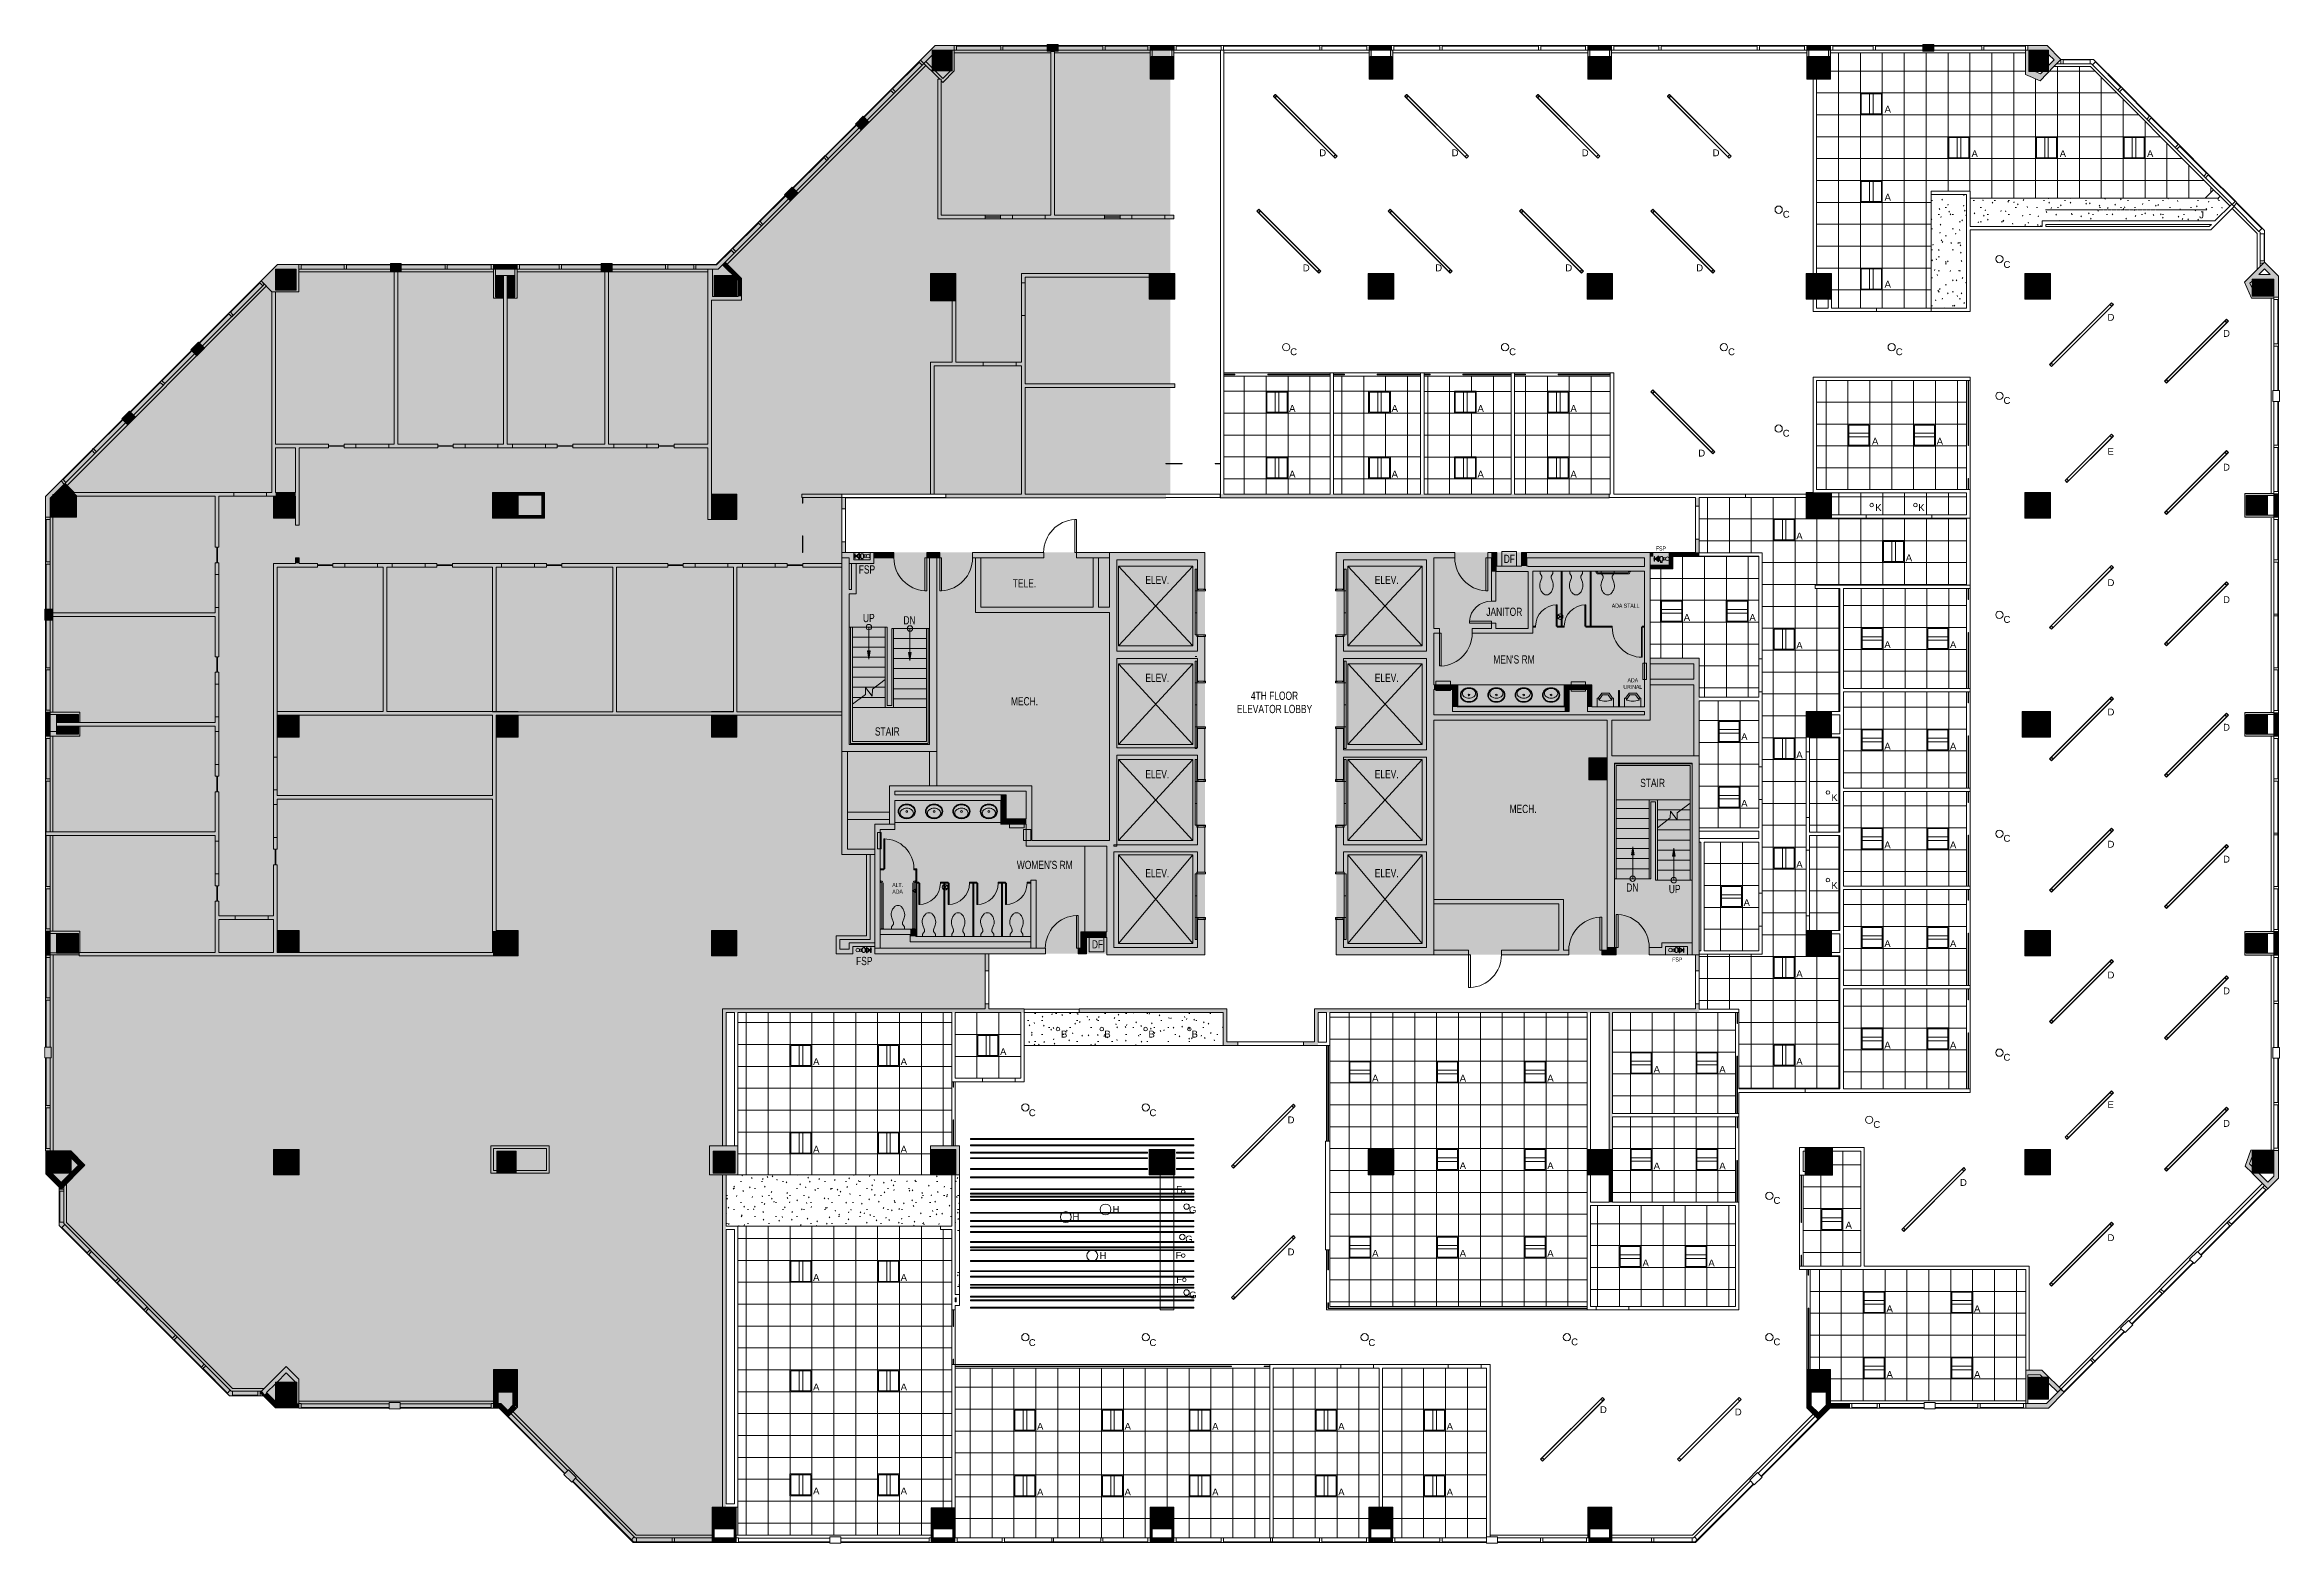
# Model space of a CAD drawing. Header units: inches. Extents: x -1101 to 2979, y -461 to 1753.
# Drawn here: x -1101 to 1349, y 110 to 1753 of the extents above; entities that cross this region are included whole.
import ezdxf

# ---------------------------------------------------------------- set-up
doc = ezdxf.new("R2010")
doc.units = ezdxf.units.IN
doc.header["$MEASUREMENT"] = 0
doc.linetypes.add('Dash', pattern=[0.25, 0.125, -0.125])
for name, color, linetype, lineweight in [('820 1st St NE_04_Clean_dwg _2_', 8, 'Continuous', 9), ('A-CLNG', 13, 'Continuous', 9), ('A-CLNG-PATT', 13, 'Continuous', 9), ('A-DETL-GENF', 92, 'Continuous', 9), ('A-GLAZ', 151, 'Continuous', 13), ('A-GLAZ-CURT', 52, 'Continuous', 9), ('A-WALL', 113, 'Continuous', 13), ('A-WALL-PATT', 111, 'Continuous', 13), ('E-LITE-EQPM', 33, 'Continuous', 9), ('E-LITE-EQPM-HDLN', 30, 'Continuous', 9), ('E-LITE-EQPM-IDEN', 33, 'Continuous', 9), ('I-WALL', 2, 'Continuous', 13), ('IRF-ANNO-TEXT', 250, 'Continuous', 9), ('IRF-COLUMN', 250, 'Continuous', 9), ('IRF-COLUMN-HATCH', 250, 'Continuous', 9), ('IRF-DOOR', 250, 'Continuous', 9), ('IRF-ELEVATOR', 250, 'Continuous', 9), ('IRF-ENG-PLUMBING-FIXTURE', 250, 'Continuous', 9), ('IRF-MILLWORK', 250, 'Continuous', 9), ('IRF-STAIR-RAMP', 250, 'Continuous', 9), ('IRF-WALL-FULL-HT', 250, 'Continuous', 9), ('IRF-WALL-FULL-HT-HATCH', 250, 'Continuous', 9), ('IRF-WALL-PART-HT', 250, 'Continuous', 9), ('IRF-WINDOW', 250, 'Continuous', 9), ('Q-CASE', 31, 'Continuous', 9), ('S-COLS', 52, 'Continuous', 13)]:
    doc.layers.add(name, color=color, linetype=linetype, lineweight=lineweight)
doc.styles.add('Arial', font='arial.ttf', dxfattribs={"height": 7.5})
doc.styles.add('Swis721 LtCn BT', font='swisscl.ttf', dxfattribs={"height": 9})
doc.styles.add('Swis721 LtCn BT_1', font='swisscl.ttf', dxfattribs={"height": 4.5})
pattern_1 = [(0, (965.037, 338.396), (0, -24), []), (270, (965.037, 338.396), (-24, -1e-15), [])]
pattern_2 = [(0, (0, 0), (30.72, 7.68), [1.267, -21.773, 1.267, -21.773, -122.88]), (0, (0, 0), (30.72, 7.68), [-46.08, 1.267, -44.813, 1.267, -21.773, -53.76]), (0, (0, 0), (30.72, 7.68), [-115.2, 1.267, -14.093, 1.267, -37.133]), (120, (11.52, 3.84), (-22.011075, 22.7643), [1.267, -21.773, 1.267, -21.773, -122.88]), (120, (11.52, 3.84), (-22.011075, 22.7643), [-46.08, 1.267, -44.813, 1.267, -21.773, -53.76]), (120, (11.52, 3.84), (-22.011075, 22.7643), [-115.2, 1.267, -14.093, 1.267, -37.133]), (240, (15.36, 19.2), (-8.708925, -30.4443), [1.267, -21.773, 1.267, -21.773, -122.88]), (240, (15.36, 19.2), (-8.708925, -30.4443), [-46.08, 1.267, -44.813, 1.267, -21.773, -53.76]), (240, (15.36, 19.2), (-8.708925, -30.4443), [-115.2, 1.267, -14.093, 1.267, -37.133])]

msp = doc.modelspace()

# ---------------------------------------------------------------- texts
at = {"layer": 'E-LITE-EQPM-IDEN', "char_height": 7.5, "attachment_point": 1, "style": 'Arial'}
for s, insert, width in [('A', (916.5, 1686.1), 8.787), ('D', (296.7, 1638.3), 9.393), ('D', (441.9, 1638.3), 9.393), ('D', (584.5, 1638.3), 9.393), ('D', (728, 1638.3), 9.393), ('A', (1011.8, 1637.3), 8.787), ('A', (1108.5, 1637.3), 8.787), ('A', (1204.2, 1637.3), 8.787), ('C', (804.9, 1570.9), 9.393), ('A', (916.5, 1589.6), 8.787), ('J', (1261.4, 1570.3), 6.666), ('D', (278.7, 1512.2), 9.393), ('D', (423.9, 1512.2), 9.393), ('D', (566.5, 1512.2), 9.393), ('D', (710, 1512.2), 9.393), ('C', (1046.9, 1515.9), 9.393), ('A', (916.5, 1494.3), 8.787), ('D', (1160.9, 1458), 9.393), ('D', (1287.6, 1440.3), 9.393), ('C', (264.9, 1420.2), 9.393), ('C', (504.9, 1420.2), 9.393), ('C', (744.9, 1420.2), 9.393), ('C', (928.8, 1420.2), 9.393), ('A', (263.7, 1358.1), 8.787), ('A', (376, 1358.1), 8.787), ('A', (470.2, 1358), 8.787), ('A', (572.1, 1358), 8.787), ('C', (1046.9, 1366.8), 9.393), ('C', (804.9, 1330.9), 9.393), ('D', (712.3, 1309.1), 9.393), ('A', (902.7, 1322.1), 8.787), ('A', (973.6, 1322.1), 8.787), ('E', (1160.9, 1311), 8.787), ('A', (263.7, 1286.1), 8.787), ('A', (376, 1286.1), 8.787), ('A', (470.2, 1286), 8.787), ('A', (572.1, 1286), 8.787), ('D', (1287.6, 1293.7), 9.393), ('K', (906.3, 1249.4), 8.787), ('K', (953.4, 1249.4), 8.787), ('A', (819.7, 1218.3), 8.787), ('A', (939.7, 1194.3), 8.787), ('D', (1160.9, 1167.1), 9.393), ('A', (696.3, 1128.9), 8.787), ('A', (768.3, 1128.9), 8.787), ('D', (1287.6, 1148.5), 9.393), ('C', (1046.9, 1126.8), 9.393), ('A', (819.7, 1098.3), 8.787), ('A', (916.2, 1099.1), 8.787), ('A', (988.2, 1099.1), 8.787), ('D', (1160.9, 1025.3), 9.393), ('D', (1287.6, 1008.6), 9.393), ('A', (759.3, 998.2), 8.787), ('A', (916.2, 987.8), 8.787), ('A', (988.2, 987.8), 8.787), ('A', (819.7, 978.3), 8.787), ('K', (858.2, 931.4), 8.787), ('A', (759.3, 925.2), 8.787), ('C', (1046.9, 886.8), 9.393), ('A', (819.7, 858.3), 8.787), ('A', (916.2, 879.6), 8.787), ('A', (988.2, 879.6), 8.787), ('D', (1160.9, 880.4), 9.393), ('D', (1287.6, 864), 9.393), ('K', (858.2, 835.2), 8.787), ('A', (761.9, 816.3), 8.787), ('A', (916.2, 771.3), 8.787), ('A', (988.2, 771.3), 8.787), ('A', (819.7, 738.3), 8.787), ('D', (1160.9, 737), 9.393), ('D', (1287.6, 719.6), 9.393), ('B', (13.6, 672.2), 8.787), ('B', (61.1, 672.2), 8.787), ('B', (109.5, 672.2), 8.787), ('B', (156.7, 672.2), 8.787), ('A', (-258.2, 642), 8.787), ('A', (-162.2, 642), 8.787), ('A', (-53.2, 652.9), 8.787), ('A', (819.7, 642.3), 8.787), ('A', (916.2, 660.1), 8.787), ('A', (988.2, 660.1), 8.787), ('C', (1046.9, 646.8), 9.393), ('A', (354.7, 623.9), 8.787), ('A', (450.7, 623.9), 8.787), ('A', (546.7, 623.9), 8.787), ('A', (663.3, 633.5), 8.787), ('A', (735.3, 633.5), 8.787), ('E', (1160.9, 594.8), 8.787), ('C', (-21.7, 586), 9.393), ('C', (110.6, 586), 9.393), ('D', (262, 578.2), 9.393), ('C', (904.2, 573.1), 9.393), ('D', (1287.6, 574.3), 9.393), ('A', (-258.2, 546), 8.787), ('A', (-162.2, 546), 8.787), ('A', (450.7, 527.9), 8.787), ('A', (546.7, 527.9), 8.787), ('A', (663.3, 527.7), 8.787), ('A', (735.3, 527.7), 8.787), ('F', (139.8, 502), 7.878), ('C', (794.7, 489.9), 9.393), ('D', (999.2, 509.6), 9.393), ('H', (26.1, 471.9), 9.393), ('H', (70.1, 480.1), 9.393), ('G', (153.9, 479.5), 9.999), ('G', (149.9, 447.5), 9.999), ('A', (873.7, 462.8), 8.787), ('D', (1160.9, 449), 9.393), ('H', (55.9, 429.6), 9.393), ('F', (139.2, 429.7), 7.878), ('D', (262, 433.5), 9.393), ('A', (354.7, 431.9), 8.787), ('A', (450.7, 431.9), 8.787), ('A', (546.7, 431.9), 8.787), ('A', (651.1, 421.3), 8.787), ('A', (723.3, 421.3), 8.787), ('A', (-258.2, 405.4), 8.787), ('A', (-162.2, 405.4), 8.787), ('F', (140, 403.2), 7.878), ('G', (154.1, 386.2), 9.999), ('A', (918.6, 371.1), 8.787), ('A', (1014.6, 371.1), 8.787), ('C', (-21.7, 334), 9.393), ('C', (110.6, 334), 9.393), ('C', (350.6, 334), 9.393), ('C', (572.9, 334.8), 9.393), ('C', (794.7, 334.8), 9.393), ('A', (918.6, 299.1), 8.787), ('A', (1014.6, 299.1), 8.787), ('A', (-258.2, 285.4), 8.787), ('A', (-162.2, 285.4), 8.787), ('D', (604.5, 260.5), 9.393), ('D', (752.3, 258), 9.393), ('A', (-12.7, 242.2), 8.787), ('A', (83.3, 242.2), 8.787), ('A', (179.3, 242.2), 8.787), ('A', (317.5, 242.2), 8.787), ('A', (436.4, 242.2), 8.787), ('A', (-258.2, 171.4), 8.787), ('A', (-162.2, 171.4), 8.787), ('A', (-12.7, 170.2), 8.787), ('A', (83.3, 170.2), 8.787), ('A', (179.3, 170.2), 8.787), ('A', (317.5, 170.2), 8.787), ('A', (436.4, 170.2), 8.787)]:
    msp.add_mtext(s, dxfattribs=dict(at, insert=insert, width=width))

# ---------------------------------------------------------------- blocks, each defined once
blk = doc.blocks.new('820 1st St NE_04_Clean_dwg_fire department standpipe - 1-2559323-Reflected Ceiling Plan')
at = {"layer": 'IRF-ENG-PLUMBING-FIXTURE'}
for p, q in [((-14.6, 2.2), (-14.6, -2.2)), ((-13.6, 0.2), (-14.1, 0.2)), ((-13.6, 0.3), (-13.6, -0.3)), ((-12.5, -0.8), (-12.5, 0.8)), ((-12.5, -0.3), (-12.5, 0.3)), ((-11.7, 1.4), (-11.7, -1.4)), ((-11.5, 1.7), (-10.7, 1.7)), ((-10.3, 2.7), (-10.3, -2.7)), ((-8.1, -1.6), (-8.1, 1.6)), ((-4.2, 1.2), (-1.6, 1.2)), ((-13.6, -0.2), (-14.1, -0.2)), ((-11.5, -1.7), (-10.7, -1.7)), ((-4.2, -1.2), (-1.6, -1.2))]:
    blk.add_line(p, q, dxfattribs=at)
at = {"layer": 'IRF-ENG-PLUMBING-FIXTURE', "flags": 128}
for points in [[(-14.6, 0.4), (-14.7, 0.4), (-14.7, 0.3), (-14.8, 0.2), (-14.8, 0.2)], [(-14.4, -2.5), (-14.1, -2.5), (-14.1, 2.5), (-14.4, 2.5)], [(-10.1, -2.9), (-9.5, -2.9), (-9.5, 2.9), (-10.1, 2.9)], [(-14.8, -0.2), (-14.8, -0.2), (-14.7, -0.3), (-14.7, -0.4), (-14.6, -0.4)], [(-5.8, -2.4), (-5.8, -4), (-7.5, -4), (-7.5, -2.2)]]:
    blk.add_lwpolyline(points, dxfattribs=at)
for points in [[(-13.6, 0.6), (-13.6, -0.6), (-12.5, -0.6), (-12.5, 0.6)], [(-8.8, -2), (-8.8, 2), (-9.5, 2), (-9.5, -2)], [(-8, 1.8), (-7.9, 1.9), (-7.8, 2), (-7.7, 2.1), (-7.6, 2.2), (-7.5, 2.2), (-7.4, 2.3), (-7.3, 2.3), (-7.2, 2.4), (-7.1, 2.4), (-7, 2.5), (-7, 2.5), (-6.9, 2.5), (-6.8, 2.5), (-6.7, 2.5), (-6.7, 2.6), (-6.6, 2.6), (-6.5, 2.6), (-6.4, 2.6), (-6.4, 2.6), (-6.3, 2.6), (-6.2, 2.6), (-6.1, 2.5), (-6.1, 2.5), (-6, 2.5), (-6, 2.5), (-5.9, 2.5), (-5.8, 2.5), (-5.8, 2.5), (-5.7, 2.4), (-5.7, 2.4), (-5.6, 2.4), (-5.6, 2.4), (-5.5, 2.3), (-5.5, 2.3), (-5.4, 2.3), (-5.4, 2.2), (-5.4, 2.2), (-5.3, 2.2), (-5.3, 2.1), (-5.3, 2.1), (-5.2, 2), (-5.2, 2), (-5.2, 1.9), (-5.1, 1.8), (-5.1, 1.7), (-5.1, 1.6), (-5, 1.5), (-5, 1.2), (-5, -1.2), (-5, -1.5), (-4.2, -1.5), (-4.2, -1.2), (-4.2, 1.2), (-4.2, 1.5), (-5, 1.5), (-4.2, 1.5), (-4.2, -1.5), (-5, -1.5), (-5.1, -1.6), (-5.1, -1.7), (-5.1, -1.8), (-5.2, -1.9), (-5.2, -2), (-5.2, -2), (-5.3, -2.1), (-5.3, -2.1), (-5.3, -2.2), (-5.4, -2.2), (-5.4, -2.2), (-5.4, -2.3), (-5.5, -2.3), (-5.5, -2.3), (-5.6, -2.4), (-5.6, -2.4), (-5.7, -2.4), (-5.7, -2.4), (-5.8, -2.5), (-5.8, -2.5), (-5.9, -2.5), (-6, -2.5), (-6, -2.5), (-6.1, -2.5), (-6.1, -2.6), (-6.2, -2.6), (-6.3, -2.6), (-6.4, -2.6), (-6.4, -2.6), (-6.5, -2.6), (-6.6, -2.6), (-6.7, -2.6), (-6.7, -2.6), (-6.8, -2.5), (-6.9, -2.5), (-7, -2.5), (-7, -2.5), (-7.1, -2.4), (-7.2, -2.4), (-7.3, -2.3), (-7.4, -2.3), (-7.5, -2.2), (-7.6, -2.2), (-7.7, -2.1), (-7.8, -2), (-7.9, -1.9), (-8, -1.8), (-8.1, -1.6), (-8.8, -1.6), (-8.8, 1.6), (-8.1, 1.6)]]:
    blk.add_lwpolyline(points, close=True, dxfattribs=at)
at = {"layer": 'IRF-ENG-PLUMBING-FIXTURE'}
blk.add_circle((0, 0), 2, dxfattribs=at)
for centre, radius, start, end in [((-14.8, 0), 0.187, 90, 270), ((-14.4, 2.2), 0.25, 90, 180), ((-12.6, 1.7), 0.948, 275.7701, 343.2507), ((-11.5, 1.5), 0.216, 79.9844, 190.0156), ((-10.8, 2.2), 0.472, 276.2711, 2.7723), ((-10.1, 2.7), 0.234, 85.9639, 184.0361), ((-14.4, -2.2), 0.25, 180, 270), ((-12.6, -1.7), 0.948, 16.7493, 84.2299), ((-11.5, -1.5), 0.219, 171.2007, 278.7993), ((-10.8, -2.1), 0.441, 353.4114, 87.5452), ((-10.1, -2.7), 0.233, 175.6994, 274.3006)]:
    blk.add_arc(centre, radius, start, end, dxfattribs=at)
blk = doc.blocks.new('820 1st St NE_04_Clean_dwg_I_PLUMB_WC_FLUSH - WALL_P-2559324-Reflected Ceiling Plan')
at = {"layer": 'IRF-ENG-PLUMBING-FIXTURE', "flags": 128}
blk.add_lwpolyline([(13.3, 6.8), (8.2, 5), (6.6, 5), (3.5, 7), (1, 7), (1, -7), (3.5, -7), (6.6, -5), (8.2, -5), (13.3, -6.8)], dxfattribs=at)
at = {"layer": 'IRF-ENG-PLUMBING-FIXTURE'}
for centre, radius, start, end in [((16.7, -3.1), 10.5, 90, 108.8354), ((17.2, -0.6), 8.05, 71.1646, 93.7754), ((16.2, -6.5), 14, 57.6462, 74.7553), ((17.2, -4), 11.3, 36.0611, 55.3641), ((21.1, 0), 5.93, 0, 26.7012), ((21.1, 0), 5.93, 333.2988, 360), ((16.7, 3.1), 10.5, 251.1646, 270), ((16.7, 3.1), 10.5, 270, 288.8354), ((16.7, 5.9), 13.2, 284.9626, 301.7838), ((17.2, 4), 11.3, 304.6359, 323.9389)]:
    blk.add_arc(centre, radius, start, end, dxfattribs=at)
blk = doc.blocks.new('820 1st St NE_04_Clean_dwg__U117-2559325-Reflected Ceiling Plan')
blk.add_blockref('820 1st St NE_04_Clean_dwg_I_PLUMB_WC_FLUSH - WALL_P-2559324-Reflected Ceiling Plan', (0, 0))
blk = doc.blocks.new('820 1st St NE_04_Clean_dwg_I_PLUMB_URINAL_WALL-HUNG_P-2559326-Reflected Ceiling Plan')
at = {"layer": 'IRF-ENG-PLUMBING-FIXTURE'}
for p, q in [((7.8, 7), (8.5, 7)), ((8.5, -7), (7.8, -7))]:
    blk.add_line(p, q, dxfattribs=at)
at = {"layer": 'IRF-ENG-PLUMBING-FIXTURE', "flags": 128}
for points in [[(8.5, 9), (0, 9), (0, -9), (8.5, -9)], [(7.6, -6.9), (13, -3), (13, 3), (7.6, 6.9)], [(9.5, -8), (15, -4), (15, 4), (9.5, 8)]]:
    blk.add_lwpolyline(points, dxfattribs=at)
at = {"layer": 'IRF-ENG-PLUMBING-FIXTURE'}
for centre, radius, start, end in [((26.5, 0), 20.2, 160.5467, 199.4533), ((7.8, 6.6), 0.396, 90, 160.5467), ((8.5, 8), 1, 270, 90), ((7.8, -6.6), 0.396, 199.4533, 270), ((8.5, -8), 1, 270, 90)]:
    blk.add_arc(centre, radius, start, end, dxfattribs=at)
blk = doc.blocks.new('820 1st St NE_04_Clean_dwg_grab bar 3-2559327-Reflected Ceiling Plan')
at = {"layer": 'IRF-ENG-PLUMBING-FIXTURE'}
for p, q in [((0.75, 36.6875), (0.25, 36.6875)), ((0.75, 35.3125), (0.25, 35.3125)), ((1.75, 1.6875), (1.75, 34.3125)), ((3.125, 1.6875), (3.125, 34.3125)), ((0.25, 0.6875), (0.75, 0.6875)), ((0.25, -0.6875), (0.75, -0.6875))]:
    blk.add_line(p, q, dxfattribs=at)
at = {"layer": 'IRF-ENG-PLUMBING-FIXTURE', "flags": 128}
for points in [[(0, 34.5625), (0, 37.4375), (0.25, 37.4375), (0.25, 34.5625)], [(0, -1.375), (0, 1.375), (0.25, 1.375), (0.25, -1.375)]]:
    blk.add_lwpolyline(points, close=True, dxfattribs=at)
at = {"layer": 'IRF-ENG-PLUMBING-FIXTURE'}
for centre, radius, start, end in [((0.75, 34.3125), 2.375, 360, 90), ((0.75, 34.3125), 1, 360, 90), ((0.75, 1.6875), 1, 270, 0), ((0.75, 1.6875), 2.375, 270, 0)]:
    blk.add_arc(centre, radius, start, end, dxfattribs=at)
blk = doc.blocks.new('820 1st St NE_04_Clean_dwg__U267-2559328-Reflected Ceiling Plan')
blk.add_blockref('820 1st St NE_04_Clean_dwg_I_PLUMB_WC_FLUSH - WALL_P-2559324-Reflected Ceiling Plan', (0, 0))
blk = doc.blocks.new('820 1st St NE_04_Clean_dwg_GRAB BAR-2559329-Reflected Ceiling Plan')
at = {"layer": 'IRF-ENG-PLUMBING-FIXTURE'}
for p, q in [((0.7, -1.2), (0.7, 1.2)), ((2.9, 0.7), (0.7, 0.7)), ((2.9, -0.8), (0.7, -0.8))]:
    blk.add_line(p, q, dxfattribs=at)
at = {"layer": 'IRF-ENG-PLUMBING-FIXTURE', "flags": 128}
blk.add_lwpolyline([(0.2, 1.7), (0, 1.7), (0, -1.8), (0.2, -1.8)], dxfattribs=at)
at = {"layer": 'IRF-ENG-PLUMBING-FIXTURE'}
for radius in [0.75, 0.65]:
    blk.add_circle((2.9, 0), radius, dxfattribs=at)
for centre, start, end in [((0.2, 1.2), 360, 90), ((0.2, -1.2), 270, 360)]:
    blk.add_arc(centre, 0.5, start, end, dxfattribs=at)
blk = doc.blocks.new('820 1st St NE_04_Clean_dwg_I_PLUMB_LAV_COUNTER 4_P-2559330-Reflected Ceiling Plan')
at = {"layer": 'IRF-MILLWORK'}
blk.add_circle((8, 0), 1, dxfattribs=at)
for centre, radius, start, end in [((11.3, 0), 11.3, 160.7706, 180), ((11.3, 0), 11.3, 180, 199.2294), ((9.7, 0.6), 9.57, 139.8991, 160.7706), ((11.3, 0), 10.5, 180, 199.2294), ((11.3, 0), 10.5, 160.7706, 180), ((9.7, 0.6), 8.82, 139.8991, 160.7706), ((8.6, 1.4), 8.24, 116.1916, 139.8991), ((8.6, 1.4), 7.49, 116.1916, 139.8991), ((14.5, 0), 9.97, 163.2951, 180), ((14.5, 0), 9.97, 180, 196.7049), ((8, 2.7), 6.77, 90, 116.1916), ((12.2, 0.7), 7.55, 144.0758, 163.2951), ((8, 2.7), 6.02, 90, 116.1916), ((10.7, 1.8), 5.74, 119.7568, 144.0758), ((9.8, 3.4), 3.86, 90, 119.7568), ((8, 2.7), 6.77, 63.8084, 90), ((8, 2.7), 6.02, 63.8084, 90), ((9.8, 3.4), 3.86, 60.2432, 90), ((7.4, 1.4), 7.49, 40.1009, 63.8084), ((7.4, 1.4), 8.24, 40.1009, 63.8084), ((8.9, 1.8), 5.74, 35.9242, 60.2432), ((6.3, 0.6), 8.82, 19.2294, 40.1009), ((7.4, 0.7), 7.55, 16.7049, 35.9242), ((6.3, 0.6), 9.57, 19.2294, 40.1009), ((5.1, 0), 9.97, 360, 16.7049), ((4.7, 0), 10.5, 0, 19.2294), ((4.7, 0), 10.5, 340.7706, 0), ((4.7, 0), 11.3, 0, 19.2294), ((4.7, 0), 11.3, 340.7706, 360), ((9.7, -0.6), 9.57, 199.2294, 220.1009), ((9.7, -0.6), 8.82, 199.2294, 220.1009), ((8.6, -1.4), 8.24, 220.1009, 243.8084), ((8.6, -1.4), 7.49, 220.1009, 243.8084), ((12.2, -0.7), 7.55, 196.7049, 215.9242), ((8, -2.7), 6.77, 243.8084, 270), ((8, -2.7), 6.02, 243.8084, 270), ((10.7, -1.8), 5.74, 215.9242, 240.2432), ((9.8, -3.4), 3.86, 240.2432, 270), ((8, -2.7), 6.02, 270, 296.1916), ((8, -2.7), 6.77, 270, 296.1916), ((9.8, -3.4), 3.86, 270, 299.7568), ((7.4, -1.4), 7.49, 296.1916, 319.8991), ((7.4, -1.4), 8.24, 296.1916, 319.8991), ((8.9, -1.8), 5.74, 299.7568, 324.0758), ((6.3, -0.6), 8.82, 319.8991, 340.7706), ((7.4, -0.7), 7.55, 324.0758, 343.2951), ((6.3, -0.6), 9.57, 319.8991, 340.7706), ((5.1, 0), 9.97, 343.2951, 0)]:
    blk.add_arc(centre, radius, start, end, dxfattribs=at)
blk = doc.blocks.new('820 1st St NE_04_Clean_dwg_I_PLUMB_LAV_COUNTER 4_P-2559331-Reflected Ceiling Plan')
at = {"layer": 'IRF-MILLWORK'}
blk.add_circle((8, 0), 1, dxfattribs=at)
for centre, radius, start, end in [((11.3, 0), 11.3, 160.7706, 180), ((11.3, 0), 11.3, 180, 199.2294), ((9.7, 0.6), 9.57, 139.8991, 160.7706), ((11.3, 0), 10.5, 180, 199.2294), ((11.3, 0), 10.5, 160.7706, 180), ((9.7, 0.6), 8.82, 139.8991, 160.7706), ((8.6, 1.4), 8.24, 116.1916, 139.8991), ((8.6, 1.4), 7.49, 116.1916, 139.8991), ((14.5, 0), 9.97, 163.2951, 180), ((14.5, 0), 9.97, 180, 196.7049), ((8, 2.7), 6.77, 90, 116.1916), ((12.2, 0.7), 7.55, 144.0758, 163.2951), ((8, 2.7), 6.02, 90, 116.1916), ((10.7, 1.8), 5.74, 119.7568, 144.0758), ((9.8, 3.4), 3.86, 90, 119.7568), ((8, 2.7), 6.77, 63.8084, 90), ((8, 2.7), 6.02, 63.8084, 90), ((9.8, 3.4), 3.86, 60.2432, 90), ((7.4, 1.4), 7.49, 40.1009, 63.8084), ((7.4, 1.4), 8.24, 40.1009, 63.8084), ((8.9, 1.8), 5.74, 35.9242, 60.2432), ((6.3, 0.6), 8.82, 19.2294, 40.1009), ((7.4, 0.7), 7.55, 16.7049, 35.9242), ((6.3, 0.6), 9.57, 19.2294, 40.1009), ((5.1, 0), 9.97, 360, 16.7049), ((4.7, 0), 10.5, 0, 19.2294), ((4.7, 0), 10.5, 340.7706, 0), ((4.7, 0), 11.3, 0, 19.2294), ((4.7, 0), 11.3, 340.7706, 360), ((9.7, -0.6), 9.57, 199.2294, 220.1009), ((9.7, -0.6), 8.82, 199.2294, 220.1009), ((8.6, -1.4), 8.24, 220.1009, 243.8084), ((8.6, -1.4), 7.49, 220.1009, 243.8084), ((12.2, -0.7), 7.55, 196.7049, 215.9242), ((8, -2.7), 6.77, 243.8084, 270), ((8, -2.7), 6.02, 243.8084, 270), ((10.7, -1.8), 5.74, 215.9242, 240.2432), ((9.8, -3.4), 3.86, 240.2432, 270), ((8, -2.7), 6.02, 270, 296.1916), ((8, -2.7), 6.77, 270, 296.1916), ((9.8, -3.4), 3.86, 270, 299.7568), ((7.4, -1.4), 7.49, 296.1916, 319.8991), ((7.4, -1.4), 8.24, 296.1916, 319.8991), ((8.9, -1.8), 5.74, 299.7568, 324.0758), ((6.3, -0.6), 8.82, 319.8991, 340.7706), ((7.4, -0.7), 7.55, 324.0758, 343.2951), ((6.3, -0.6), 9.57, 319.8991, 340.7706), ((5.1, 0), 9.97, 343.2951, 0)]:
    blk.add_arc(centre, radius, start, end, dxfattribs=at)
blk = doc.blocks.new('820 1st St NE_04_Clean_dwg _2_-2559314-Reflected Ceiling Plan')
at = {"layer": 'IRF-COLUMN-HATCH'}
for points in [[(-110.2, 1724.3), (-105.7, 1724.3), (-105.7, 1746.9), (-127.6, 1746.9), (-127.6, 1724.3), (-116, 1724.3)], [(1094.7, 1723.6), (1096.4, 1723.6), (1096.4, 1746.9), (1074.5, 1746.9), (1074.5, 1723.6), (1090, 1723.6)], [(-835.6, 1484.1), (-824.8, 1484.1), (-824.8, 1506.9), (-847.6, 1506.9), (-847.6, 1484.1), (-837.9, 1484.1)], [(-345, 1477.1), (-345, 1499.5), (-345.5, 1500.1), (-366.5, 1500.1), (-366.5, 1477.1), (-345.8, 1477.1)], [(1319.4, 1477.3), (1343.3, 1477.3), (1343.3, 1496.1), (1319.4, 1496.1), (1319.4, 1486.2)], [(-1079.1, 1239.1), (-1069.6, 1239.1), (-1069.6, 1258.1), (-1069.9, 1258.1), (-1071.9, 1260.1), (-1091.6, 1260.1), (-1091.6, 1239.1), (-1082.6, 1239.1)], [(-830.5, 1236.1), (-825.6, 1236.1), (-825.6, 1258.1), (-847.6, 1258.1), (-847.6, 1236.1)], [(-607.6, 1236.1), (-583.6, 1236.1), (-583.6, 1260.1), (-607.6, 1260.1), (-607.6, 1246)], [(-364.8, 1236.1), (-343.6, 1236.1), (-343.6, 1260.1), (-367.6, 1260.1), (-367.6, 1236.1)], [(1319.4, 1237.3), (1336.4, 1237.3), (1336.4, 1258.8), (1312.8, 1258.8), (1312.8, 1237.3), (1318.7, 1237.3)], [(-823.6, 996.1), (-823.6, 1018.1), (-845.6, 1018.1), (-845.6, 996.1)], [(-605.7, 996.1), (-583.6, 996.1), (-583.6, 1018.2), (-605.7, 1018.2), (-605.7, 997.9)], [(-343.6, 996.1), (-343.6, 1018.2), (-367.6, 1018.2), (-367.6, 996.1), (-357.6, 996.1)], [(1336.4, 997.3), (1336.4, 1018.8), (1312.8, 1018.8), (1312.8, 997.3)], [(612.4, 947.2), (612.4, 971.2), (592.4, 971.2), (592.4, 947.2)], [(-1063.6, 757.2), (-1063.6, 778.9), (-1087.6, 778.9), (-1087.6, 757.2), (-1071.6, 757.2)], [(-845.6, 757.8), (-823.6, 757.8), (-823.6, 780.1), (-845.6, 780.1), (-845.6, 757.9)], [(-604.8, 756.1), (-583.6, 756.1), (-583.6, 780.1), (-607.6, 780.1), (-607.6, 756.1)], [(-343.6, 756.1), (-343.6, 780.1), (-367.6, 780.1), (-367.6, 756.1), (-357.6, 756.1)], [(1336.4, 757.3), (1336.4, 778.8), (1312.8, 778.8), (1312.8, 757.3)], [(-847.6, 516.1), (-823.6, 516.1), (-823.6, 540.1), (-847.6, 540.1)], [(-583.6, 516.1), (-583.6, 540.1), (-604.8, 540.1), (-604.8, 516.1), (-602.5, 516.1)], [(1336.6, 516.1), (1343.3, 516.1), (1343.3, 540.1), (1319.4, 540.1), (1319.4, 516.1), (1336.4, 516.1)], [(-1093, 516.1), (-1072.2, 516.1), (-1071.6, 516.6), (-1071.6, 532.9), (-1076.9, 538.3), (-1094.3, 538.3), (-1094.3, 517.4), (-1093.6, 516.7)], [(-592.7, 276.1), (-584.6, 276.1), (-584.6, 299.3), (-606.3, 299.3), (-606.3, 276.1), (-602.5, 276.1)], [(-839.3, 263.7), (-824.1, 263.7), (-824.1, 286.8), (-847.6, 286.8), (-847.6, 265.6), (-845.6, 263.7), (-844.9, 263.7)], [(1096.4, 268.3), (1096.4, 292.3), (1073.4, 292.3), (1073.4, 268.3), (1094.1, 268.3)], [(-366.5, 126.1), (-342.5, 126.1), (-342.5, 149.7), (-368.7, 149.7), (-368.7, 126.1), (-367.6, 126.1)], [(-102.6, 126.1), (-102.6, 149), (-128.8, 149), (-128.8, 126.1), (-104.9, 126.1)], [(111.2, 126.1), (137.4, 126.1), (137.4, 149.7), (111.2, 149.7)], [(362.3, 126.1), (377.4, 126.1), (377.4, 149.7), (351.2, 149.7), (351.2, 126.1), (353.4, 126.1)], [(591.2, 126.1), (617.4, 126.1), (617.4, 149.7), (591.2, 149.7)]]:
    blk.add_hatch(color=256, dxfattribs=at).paths.add_polyline_path(points, flags=0)
h = blk.add_hatch(color=256, dxfattribs=at)
h.paths.add_polyline_path([(-597.7, 1476.6), (-597.7, 1500.1), (-606.5, 1500.1), (-606.5, 1476.6)], flags=0)
h.paths.add_polyline_path([(-585, 1476.6), (-585, 1500.1), (-593.7, 1500.1), (-593.7, 1476.6)], flags=0)
h = blk.add_hatch(color=256, dxfattribs=at)
h.paths.add_polyline_path([(-1063.6, 997.2), (-1063.6, 1006.1), (-1087.6, 1006.1), (-1087.6, 997.2), (-1075.6, 997.2)], flags=0)
h.paths.add_polyline_path([(-1063.6, 1010.1), (-1063.6, 1018.9), (-1087.6, 1018.9), (-1087.6, 1010.1)], flags=0)
at = {"layer": 'IRF-STAIR-RAMP'}
for points in [[(-197, 1079.5), (-198.5, 1088.5), (-195.5, 1088.5)], [(-152, 1077.9), (-153.5, 1086.9), (-150.5, 1086.9)], [(638.9, 864.9), (640.4, 873.9), (641.9, 864.9)], [(683.9, 863.4), (685.4, 872.4), (686.9, 863.4)]]:
    blk.add_hatch(color=256, dxfattribs=at).paths.add_polyline_path(points, flags=0)
at = {"layer": 'IRF-WALL-FULL-HT-HATCH'}
for points in [[(-136.7, 1732.6), (-127.6, 1741.7), (-127.6, 1746.9), (-122.4, 1746.9), (-122.2, 1747.1), (-103.4, 1747.1), (-103.4, 1752.1), (-124.3, 1752.1), (-140.3, 1736.1), (-138.9, 1734.7)], [(-116, 1711.8), (-103.4, 1724.3), (-103.4, 1747.1), (-122.2, 1747.1), (-122.4, 1746.9), (-105.7, 1746.9), (-105.7, 1724.3), (-107.7, 1724.3), (-116, 1716), (-124.3, 1724.3), (-127.6, 1724.3), (-127.6, 1727.6), (-134.6, 1734.7), (-136.7, 1732.6), (-119.3, 1715.1), (-117.6, 1715.1), (-117.6, 1713.4), (-116.4, 1712.2)], [(-1.6, 1746.1), (10.4, 1746.1), (10.4, 1753.1), (-1.6, 1753.1), (-1.6, 1747.1)], [(133.3, 1715.1), (137.3, 1715.1), (137.3, 1747.1), (135, 1747.1), (135, 1740.1), (136.4, 1740.1), (136.4, 1716.1), (112.4, 1716.1), (112.4, 1740.1), (113.5, 1740.1), (113.5, 1747.1), (111.3, 1747.1), (111.3, 1715.1), (132.6, 1715.1)], [(111.4, 1747.1), (137.5, 1747.1), (137.5, 1752.1), (111.4, 1752.1)], [(351.3, 1715.1), (377.3, 1715.1), (377.3, 1747.1), (375, 1747.1), (375, 1740.1), (376.4, 1740.1), (376.4, 1716.1), (352.4, 1716.1), (352.4, 1740.1), (353.5, 1740.1), (353.5, 1747.1), (351.3, 1747.1), (351.3, 1716.6)], [(351.4, 1747.1), (376.1, 1747.1), (376.1, 1752.1), (351.4, 1752.1)], [(617.2, 1747.1), (617.2, 1752.1), (591.3, 1752.1), (591.3, 1747.1), (615, 1747.1)], [(616.4, 1715.1), (617.3, 1715.1), (617.2, 1747.1), (615, 1747.1), (615, 1740.1), (616.4, 1740.1), (616.4, 1716.1), (592.4, 1716.1), (592.4, 1740.1), (593.5, 1740.1), (593.5, 1747.1), (591.3, 1747.1), (591.3, 1715.1), (615, 1715.1)], [(857.3, 1747.1), (857.3, 1752.1), (831.1, 1752.1), (831.1, 1747.1), (855, 1747.1)], [(838.3, 1715.1), (857.3, 1715.1), (857.3, 1747.1), (855, 1747.1), (855, 1740.1), (856.4, 1740.1), (856.4, 1716.1), (832.4, 1716.1), (832.4, 1740.1), (833.5, 1740.1), (833.5, 1747.1), (831.3, 1747.1), (831.3, 1715.1), (833.6, 1715.1)], [(958.4, 1746.1), (970.4, 1746.1), (970.4, 1753.1), (958.4, 1753.1), (958.4, 1747.1)], [(-205.3, 1659.7), (-196.9, 1668.2), (-203.2, 1674.6), (-211.7, 1666.1), (-211, 1665.4)], [(-283.1, 1581.9), (-274.6, 1590.4), (-281, 1596.8), (-289.5, 1588.3), (-288.8, 1587.6)], [(-370.5, 1507.1), (-362.2, 1507.1), (-344.6, 1524.7), (-348.2, 1528.2), (-364.3, 1512.1), (-386.6, 1512.1), (-386.6, 1507.1), (-373.6, 1507.1)], [(-717.3, 1504.1), (-709.6, 1504.1), (-709.6, 1513.1), (-721.6, 1513.1), (-721.6, 1504.1)], [(-606.5, 1507.1), (-582.6, 1507.1), (-582.6, 1512.1), (-608.7, 1512.1), (-608.7, 1507.1)], [(-606.5, 1475.1), (-606.5, 1507.1), (-608.7, 1507.1), (-608.7, 1475.1), (-608.7, 1475.1)], [(-582.7, 1475.1), (-582.7, 1507.1), (-585, 1507.1), (-585, 1475.1)], [(-482.6, 1504.1), (-478.6, 1504.1), (-478.6, 1513.1), (-490.6, 1513.1), (-490.6, 1504.1), (-486.6, 1504.1)], [(-368.3, 1477.1), (-368.3, 1507.1), (-368.6, 1507.1), (-368.6, 1477.1)], [(-341.6, 1477.1), (-341.6, 1496.1), (-344.6, 1499.1), (-344.6, 1477.1), (-344.5, 1477.1)], [(-933.9, 1411.9), (-925.5, 1420.4), (-932, 1426.9), (-940.5, 1418.4), (-939.8, 1417.7)], [(-1009.6, 1336.2), (-1001.1, 1344.7), (-1007.7, 1351.3), (-1016.1, 1342.8), (-1015.4, 1342.1)], [(-1094.6, 1235.1), (-1094.6, 1255.9), (-1091.6, 1258.9), (-1091.6, 1260.1), (-1090.4, 1260.1), (-1079.1, 1271.4), (-1082.6, 1274.9), (-1099.6, 1257.9), (-1099.6, 1235.1), (-1099.3, 1235.1)], [(-825.6, 1234.1), (-825.6, 1236.1), (-847.6, 1236.1), (-847.6, 1258.1), (-849.6, 1258.1), (-849.6, 1234.1), (-830.5, 1234.1)], [(-552.6, 1234.1), (-552.6, 1262.1), (-581.6, 1262.1), (-581.6, 1259.1), (-555.6, 1259.1), (-555.6, 1237.1), (-581.6, 1237.1), (-581.6, 1234.1), (-555.6, 1234.1)], [(1311.3, 1235.1), (1343.3, 1235.1), (1343.3, 1237.3), (1312.8, 1237.3), (1312.8, 1258.8), (1343.3, 1258.8), (1343.3, 1261.1), (1311.3, 1261.1), (1311.3, 1237.3)], [(1348.3, 1235.1), (1348.3, 1260.8), (1343.3, 1260.8), (1343.3, 1235.1)], [(-211, 1184.5), (-191.5, 1184.5), (-191.5, 1196.5), (-195.5, 1196.5), (-195.5, 1188.5), (-213.5, 1188.5), (-213.5, 1196.5), (-226.5, 1196.5), (-226.5, 1190.5), (-218.5, 1190.5), (-218.5, 1184.5), (-213.5, 1184.5)], [(-130.5, 978.1), (-122.5, 978.1), (-122.5, 1190.5), (-130.5, 1190.5), (-130.5, 986.1), (-218.5, 986.1), (-218.5, 1151), (-211, 1151), (-211, 1184.5), (-216, 1184.5), (-216, 1156), (-218.5, 1156), (-218.5, 1190.5), (-226.5, 1190.5), (-226.5, 978.1), (-130.8, 978.1)], [(-169.5, 1190.5), (-169.5, 1196.5), (-191.5, 1196.5), (-191.5, 1190.5)], [(-130.5, 1190.5), (-119.4, 1190.5), (-119.4, 1196.5), (-133.5, 1196.5), (-133.5, 1190.5)], [(-5.3, 1190.5), (-5.3, 1196.5), (-83.4, 1196.5), (-83.4, 1190.5), (-74.3, 1190.5)], [(-80.3, 1130.5), (-74.3, 1130.5), (-74.3, 1190.5), (-80.3, 1190.5), (-80.3, 1136.5)], [(30.7, 1190.5), (66.7, 1190.5), (66.7, 1196.5), (30.7, 1196.5)], [(48.7, 1136.5), (54.7, 1136.5), (54.7, 1190.5), (48.7, 1190.5), (48.7, 1152.3)], [(123.5, 1188.5), (163.4, 1188.5), (163.4, 1196.5), (66.7, 1196.5), (66.7, 1188.5), (74.7, 1188.5)], [(71.7, 880.6), (74.7, 880.6), (74.7, 1188.5), (66.7, 1188.5), (66.7, 880.6)], [(396, 1188.5), (422.4, 1188.5), (422.4, 1196.5), (323.4, 1196.5), (323.4, 1188.5), (339.1, 1188.5)], [(414.4, 755.5), (422.4, 755.5), (422.4, 1188.5), (414.4, 1188.5), (414.4, 760.5)], [(491.4, 1175.5), (491.4, 1196.5), (485.4, 1196.5), (485.4, 1175.5), (490.4, 1175.5)], [(525.9, 1175.5), (525.9, 1181.5), (491.4, 1181.5), (491.4, 1175.5), (524.4, 1175.5)], [(524.4, 1181.5), (524.4, 1196.5), (518.4, 1196.5), (518.4, 1181.5)], [(524.4, 1190.5), (653.4, 1190.5), (653.4, 1196.5), (524.4, 1196.5)], [(530.9, 1176), (653.4, 1176), (653.4, 1181), (525.9, 1181), (525.9, 1176)], [(530.9, 1108), (530.9, 1176), (525.9, 1176), (525.9, 1108)], [(659.4, 1012.5), (659.4, 1196.5), (653.4, 1196.5), (653.4, 1012.5)], [(684.4, 1178.5), (684.4, 1196.5), (680.4, 1196.5), (680.4, 1182.5), (659.4, 1182.5), (659.4, 1178.5), (680.4, 1178.5)], [(662.4, 1192.5), (662.4, 1196.5), (659.4, 1196.5), (659.4, 1192.5)], [(-1091.6, 1122.3), (-1091.6, 1134.3), (-1100.6, 1134.3), (-1100.6, 1122.3), (-1094.6, 1122.3)], [(54.7, 1130.5), (66.7, 1130.5), (66.7, 1136.5), (-74.3, 1136.5), (-74.3, 1130.5), (48.7, 1130.5)], [(107.6, 1080.1), (163.4, 1080.1), (163.4, 1088.1), (74.7, 1088.1), (74.7, 1080.1)], [(414.4, 1080.1), (414.4, 1088.1), (323.4, 1088.1), (323.4, 1080.1), (396, 1080.1)], [(442.9, 1046.2), (442.9, 1051.2), (422.4, 1051.2), (422.4, 1046.2), (428.4, 1046.2)], [(442.9, 1027.2), (447.9, 1027.2), (447.9, 1051.2), (442.9, 1051.2), (442.9, 1046.2)], [(565.9, 1046.2), (590.7, 1046.2), (590.7, 1051.2), (565.9, 1051.2)], [(570.9, 1022.2), (570.9, 1046.2), (565.9, 1046.2), (565.9, 1022.2)], [(595.7, 1027.2), (595.7, 1051.2), (590.7, 1051.2), (590.7, 1027.2), (592.4, 1027.2)], [(-1099.6, 995.1), (-1094.6, 995.1), (-1094.6, 1021.2), (-1099.6, 1021.2), (-1099.6, 997.2)], [(-1062.1, 1018.9), (-1062.1, 1021.2), (-1094.6, 1021.2), (-1094.6, 1018.9), (-1063.6, 1018.9)], [(-823.6, 994.1), (-821.6, 994.1), (-821.6, 1018.1), (-823.6, 1018.1), (-823.6, 996.1), (-845.6, 996.1), (-845.6, 994.1)], [(422.4, 1012.5), (653.4, 1012.5), (653.4, 1018.5), (422.4, 1018.5)], [(525.9, 1022.2), (565.9, 1022.2), (565.9, 1027.2), (442.9, 1027.2), (442.9, 1022.2), (464.4, 1022.2)], [(597.8, 1022.2), (653.4, 1022.2), (653.4, 1027.2), (590.7, 1027.2), (590.7, 1022.2), (595.7, 1022.2)], [(617.4, 973.5), (617.4, 1012.5), (612.4, 1012.5), (612.4, 973.5)], [(1070.4, 994.1), (1070.4, 1022.1), (1067.4, 1022.1), (1067.4, 994.1)], [(1343.3, 1018.8), (1343.3, 1021.1), (1311.3, 1021.1), (1311.3, 1018.8), (1336.4, 1018.8)], [(1312.8, 997.3), (1312.8, 1018.8), (1311.3, 1018.8), (1311.3, 997.3)], [(1343.3, 995.1), (1348.3, 995.1), (1348.3, 1020.8), (1343.3, 1020.8), (1343.3, 997.3)], [(123.5, 974.1), (163.4, 974.1), (163.4, 982.1), (74.7, 982.1), (74.7, 974.1)], [(396, 972), (414.4, 972), (414.4, 980), (323.4, 980), (323.4, 972)], [(1311.3, 995.1), (1343.3, 995.1), (1343.3, 997.3), (1311.3, 997.3)], [(-195.5, 865.2), (-190.6, 865.2), (-190.6, 871.2), (-220.5, 871.2), (-220.5, 978.1), (-226.5, 978.1), (-226.5, 865.2), (-199.5, 865.2)], [(-122.5, 940.6), (-122.5, 978.1), (-130.5, 978.1), (-130.5, 940.6)], [(620.4, 763.5), (620.4, 973.5), (612.4, 973.5), (612.4, 763.5)], [(620.4, 965.5), (713.4, 965.5), (713.4, 973.5), (620.4, 973.5)], [(705.4, 755.5), (713.4, 755.5), (713.4, 965.5), (705.4, 965.5), (705.4, 756.1)], [(-122.5, 934.6), (-24.5, 934.6), (-24.5, 940.6), (-174.5, 940.6), (-174.5, 934.6), (-130.5, 934.6)], [(-168.5, 898.6), (-168.5, 934.6), (-174.5, 934.6), (-174.5, 898.6)], [(-18.5, 880.6), (-18.5, 940.6), (-24.5, 940.6), (-24.5, 880.6)], [(-174.5, 903.6), (-174.5, 911.6), (-220.5, 911.6), (-220.5, 903.6)], [(-149.1, 924.6), (-52.5, 924.6), (-52.5, 930.6), (-168.5, 930.6), (-168.5, 924.6), (-151.6, 924.6)], [(-52.5, 904.6), (-46.5, 904.6), (-46.5, 930.6), (-52.5, 930.6), (-52.5, 924.6)], [(-190.6, 762.5), (-184.6, 762.5), (-184.6, 892.6), (-168.5, 892.6), (-168.5, 898.6), (-190.6, 898.6), (-190.6, 764.5)], [(-46.5, 898.6), (-24.5, 898.6), (-24.5, 904.6), (-52.5, 904.6), (-52.5, 898.6)], [(-227.7, 756.5), (-214.6, 756.5), (-214.6, 764.5), (-190.6, 764.5), (-190.6, 768.5), (-218.6, 768.5), (-218.6, 761.5), (-229, 761.5), (-229, 772.2), (-195.5, 772.2), (-195.5, 865.2), (-199.5, 865.2), (-199.5, 776.2), (-233, 776.2), (-233, 756.5), (-229, 756.5)], [(71.7, 874.6), (71.7, 876.1), (74.7, 876.1), (74.7, 880.6), (-24.5, 880.6), (-24.5, 874.6), (70.7, 874.6)], [(63.7, 763.5), (71.7, 763.5), (71.7, 874.6), (63.7, 874.6), (63.7, 774.5)], [(74.7, 868.1), (163.4, 868.1), (163.4, 876.1), (71.7, 876.1), (71.7, 868.1)], [(396, 868.1), (414.4, 868.1), (414.4, 876.1), (323.4, 876.1), (323.4, 868.1)], [(-19.6, 762.5), (-13.6, 762.5), (-13.6, 837.1), (-19.6, 837.1), (-19.6, 769.5)], [(564.4, 755.5), (570.4, 755.5), (570.4, 760.5), (564.4, 760.5), (564.4, 816.1), (422.4, 816.1), (422.4, 811.1), (559.4, 811.1), (559.4, 760.5), (496.4, 760.5), (496.4, 755.5), (559.4, 755.5)], [(-1099.3, 755.1), (-1094.6, 755.1), (-1094.6, 781.2), (-1099.6, 781.2), (-1099.6, 755.1)], [(-1072.2, 755.3), (-1062.8, 755.3), (-1062.8, 757.8), (-1062.1, 757.8), (-1062.1, 781.2), (-1094.6, 781.2), (-1094.6, 778.9), (-1063.6, 778.9), (-1063.6, 757.2), (-1087.6, 757.2), (-1087.6, 757.6), (-1094.6, 757.6), (-1094.6, 755.3), (-1075.6, 755.3)], [(-823.6, 757.8), (-821.6, 757.8), (-821.6, 782.1), (-845.6, 782.1), (-845.6, 780.1), (-823.6, 780.1), (-823.6, 777.6)], [(-65.6, 756.5), (-3.5, 756.5), (-3.5, 762.5), (-190.6, 762.5), (-190.6, 756.5), (-69.6, 756.5)], [(-184.6, 777.5), (-151.6, 777.5), (-151.6, 783.5), (-184.6, 783.5), (-184.6, 777.6)], [(-151.5, 769.5), (-151.5, 775.5), (-145.6, 775.5), (-145.6, 783.5), (-151.6, 783.5), (-151.6, 769.5)], [(-69.6, 769.5), (-19.6, 769.5), (-19.6, 775.5), (-151.5, 775.5), (-151.5, 769.5), (-74.2, 769.5)], [(32.5, 756.5), (41.5, 756.5), (41.5, 762.5), (32.5, 762.5)], [(35.5, 762.5), (41.5, 762.5), (41.5, 780.5), (35.5, 780.5), (35.5, 763.5)], [(63.7, 774.5), (63.7, 780.5), (41.5, 780.5), (41.5, 774.5)], [(123.5, 755.5), (171.4, 755.5), (171.4, 763.5), (63.7, 763.5), (63.7, 755.5), (71.7, 755.5)], [(414.4, 755.5), (414.4, 763.5), (323.4, 763.5), (323.4, 755.5), (396, 755.5)], [(460.4, 755.5), (460.4, 760.5), (422.4, 760.5), (422.4, 755.5)], [(612.4, 755.5), (622.4, 755.5), (622.4, 763.5), (612.4, 763.5), (612.4, 760.5), (606.4, 760.5), (606.4, 755.5)], [(705.4, 755.5), (705.4, 768.5), (672.4, 768.5), (672.4, 763.5), (658.4, 763.5), (658.4, 755.5), (676.4, 755.5), (676.4, 764.5), (700.4, 764.5), (700.4, 755.5)], [(1336.4, 778.8), (1343.3, 778.8), (1343.3, 781.1), (1311.3, 781.1), (1311.3, 778.8), (1312.8, 778.8)], [(1312.8, 757.3), (1312.8, 778.8), (1311.3, 778.8), (1311.3, 757.3)], [(1343.3, 755.1), (1348.3, 755.1), (1348.3, 780.8), (1343.3, 780.8), (1343.3, 757.3)], [(1312.8, 755.1), (1343.3, 755.1), (1343.3, 757.3), (1311.3, 757.3), (1311.3, 755.1)], [(-1094.3, 517.4), (-1094.3, 540.5), (-1099.3, 540.5), (-1099.3, 522.4), (-1095, 518.1)], [(-1094.3, 538.3), (-1069.9, 538.3), (-1072.2, 540.5), (-1094.3, 540.5)], [(-577.6, 516.1), (-547.6, 516.1), (-547.6, 546.1), (-611.6, 546.1), (-611.6, 516.1), (-604.8, 516.1), (-604.8, 519.1), (-608.6, 519.1), (-608.6, 543.1), (-550.6, 543.1), (-550.6, 519.1), (-583.6, 519.1), (-583.6, 516.1)], [(-101.6, 514.1), (-97.6, 514.1), (-97.6, 546.1), (-129.6, 546.1), (-129.6, 542.1), (-101.6, 542.1), (-101.6, 514.1)], [(1336.6, 499), (1348.3, 510.7), (1348.3, 540.8), (1343.3, 540.8), (1343.3, 541.1), (1318.2, 541.1), (1311.9, 523.8), (1319.4, 516.2), (1319.4, 523.3), (1316.5, 526.2), (1319.4, 534.1), (1319.4, 540.1), (1343.3, 540.1), (1343.3, 512.7), (1336.6, 506.1), (1326.7, 516.1), (1319.6, 516.1), (1336.4, 499.2)], [(-1084.4, 500.3), (-1082.6, 502.1), (-1084.4, 503.9), (-1082.6, 505.6), (-1095, 518.1), (-1098.6, 514.6), (-1084.6, 500.6)], [(-1080.8, 500.3), (-1058.1, 523), (-1061.7, 526.5), (-1084.4, 503.9), (-1081.1, 500.6)], [(-1063.5, 524.8), (-1061.7, 526.5), (-1059.9, 524.8), (-1058.1, 526.5), (-1069.9, 538.3), (-1076.9, 538.3), (-1065.2, 526.5)], [(-1058.1, 523), (-1056.4, 524.8), (-1058.1, 526.5), (-1059.9, 524.8)], [(-824.1, 263.7), (-821.8, 263.7), (-821.8, 290.2), (-835.7, 304.1), (-862.6, 277.2), (-859.1, 273.6), (-847.6, 285.2), (-847.6, 286.8), (-845.9, 286.8), (-835.7, 297), (-825.5, 286.8), (-824.1, 286.8), (-824.1, 265.6)], [(-584.6, 276.1), (-582.3, 276.1), (-582.3, 300.8), (-608.6, 300.8), (-608.6, 276.1), (-606.3, 276.1), (-606.3, 299.3), (-584.6, 299.3), (-584.6, 290.6)], [(857.4, 276.1), (857.4, 300.8), (831.2, 300.8), (831.2, 276.1), (832.4, 276.1), (832.4, 300.1), (856.4, 300.1), (856.4, 276.1)], [(1071.2, 263.5), (1073.4, 263.5), (1073.4, 295.1), (1087.1, 295.1), (1089.8, 292.3), (1096.4, 292.3), (1096.4, 285.7), (1106.3, 275.8), (1109.9, 279.3), (1089.1, 300.1), (1071.2, 300.1), (1071.2, 266.5)], [(-848.4, 259.4), (-844.9, 262.9), (-857.3, 275.4), (-859.1, 273.6), (-860.9, 275.4), (-862.6, 273.6), (-851.9, 262.9)], [(-603.6, 263.5), (-603.6, 276.1), (-608.6, 276.1), (-608.6, 263.5), (-606.3, 263.5)], [(-584.6, 260.6), (-582.3, 260.6), (-582.3, 276.1), (-587.3, 276.1), (-587.3, 261.6), (-586.6, 262.3), (-584.8, 260.6)], [(833.7, 259.8), (835.4, 261.5), (836.2, 260.8), (836.2, 276.1), (831.2, 276.1), (831.2, 259.8), (833.4, 259.8)], [(852.4, 261.6), (857.4, 266.6), (857.4, 276.1), (852.4, 276.1), (852.4, 263.5)], [(1096.1, 258.5), (1113.4, 275.8), (1109.9, 279.3), (1094.1, 263.5), (1071.2, 263.5), (1071.2, 258.5), (1094.1, 258.5)], [(-824.1, 258.7), (-821.8, 258.7), (-821.8, 263.7), (-845.6, 263.7), (-840.6, 258.7)], [(-601.5, 258.5), (-599.7, 262.8), (-600.5, 263.5), (-608.6, 263.5), (-608.6, 258.5), (-602.5, 258.5)], [(-596.5, 252.5), (-592.9, 256), (-599.7, 262.8), (-601.5, 258.5), (-602.5, 258.5), (-598.2, 254.2)], [(-592.9, 248.9), (-582.3, 259.5), (-582.3, 260.6), (-584.8, 260.6), (-583.4, 259.2), (-592.9, 256), (-596.5, 252.5)], [(-592.9, 256), (-583.4, 259.2), (-586.6, 262.3), (-591, 257.9)], [(831.9, 258), (833.7, 259.8), (831.2, 259.8), (831.2, 258.7)], [(840.4, 249.5), (843.9, 253.1), (835.4, 261.5), (831.9, 258), (836.2, 253.7)], [(856.4, 263.5), (857.4, 263.5), (857.3, 266.5), (854.3, 263.5), (855.1, 263.5)], [(878.2, 258.5), (878.2, 263.5), (857.4, 263.5), (857.4, 259.5), (856.4, 258.5), (858.1, 258.5)], [(-367.6, 116.3), (-366.5, 116.3), (-366.5, 126.1), (-368.7, 126.1), (-368.7, 116.3)], [(-344.7, 116.3), (-342.5, 116.3), (-342.5, 126.1), (-344.7, 126.1)], [(-128.6, 116.3), (-126.6, 116.3), (-126.6, 126.1), (-128.8, 126.1), (-128.8, 116.3)], [(-104.9, 116.3), (-102.6, 116.3), (-102.6, 126.1), (-104.9, 126.1)], [(-342.5, 111.3), (-342.5, 116.3), (-366.5, 116.3), (-367.6, 113.8), (-367.6, 116.3), (-368.7, 116.3), (-368.7, 111.3), (-366.5, 111.3)], [(-367.6, 113.8), (-366.5, 116.3), (-367.6, 116.3)], [(-102.6, 111.3), (-102.6, 116.3), (-128.6, 116.3), (-128.6, 111.3), (-102.6, 111.3)], [(137.3, 111.3), (137.3, 116.3), (111.3, 116.3), (111.3, 111.3), (135.1, 111.3)], [(353.4, 111.3), (377.2, 111.3), (377.2, 116.3), (351.2, 116.3), (351.2, 111.3)], [(593.4, 111.3), (616.3, 111.3), (616.3, 116.3), (592.3, 116.3), (592.3, 111.3)]]:
    blk.add_hatch(color=256, dxfattribs=at).paths.add_polyline_path(points, flags=0)
h = blk.add_hatch(color=256, dxfattribs=at)
h.paths.add_polyline_path([(1087.2, 1713.4), (1109.8, 1737), (1094.7, 1752.1), (1073.4, 1752.1), (1073.4, 1747.1), (1070.9, 1747.1), (1070.9, 1720.3), (1084.9, 1714.3)], flags=0)
h.paths.add_polyline_path([(1087.5, 1721), (1081.5, 1723.6), (1074.5, 1723.6), (1074.5, 1746.9), (1096.4, 1746.9), (1096.4, 1742.5), (1102.4, 1736.5), (1096.4, 1730.2), (1096.4, 1723.6), (1090, 1723.6)], flags=0)
h = blk.add_hatch(color=256, dxfattribs=at)
h.paths.add_polyline_path([(-851.4, 1482.1), (-821.9, 1482.1), (-821.9, 1512.1), (-845.4, 1512.1), (-863.4, 1494.1), (-853.4, 1484.1)], flags=0)
h.paths.add_polyline_path([(-845.9, 1484.1), (-847.6, 1484.1), (-847.6, 1506.9), (-824.8, 1506.9), (-824.8, 1484.1), (-835.6, 1484.1)], flags=0)
h = blk.add_hatch(color=256, dxfattribs=at)
h.paths.add_polyline_path([(-103.6, 1472.1), (-101.6, 1472.1), (-101.6, 1502.1), (-129.6, 1502.1), (-129.6, 1472.1), (-105.6, 1472.1)], flags=0)
h.paths.add_polyline_path([(-124.3, 1476.1), (-127.6, 1476.1), (-127.6, 1500.1), (-103.6, 1500.1), (-103.6, 1476.1)], flags=0)
h = blk.add_hatch(color=256, dxfattribs=at)
h.paths.add_polyline_path([(136.4, 1474.1), (138.4, 1474.1), (138.4, 1502.1), (110.4, 1502.1), (110.4, 1474.1), (133.3, 1474.1)], flags=0)
h.paths.add_polyline_path([(123.5, 1476.1), (112.4, 1476.1), (112.4, 1500.1), (136.4, 1500.1), (136.4, 1476.1), (124.8, 1476.1)], flags=0)
h = blk.add_hatch(color=256, dxfattribs=at)
h.paths.add_polyline_path([(352.4, 1474.1), (378.4, 1474.1), (378.4, 1502.1), (350.4, 1502.1), (350.4, 1474.1)], flags=0)
h.paths.add_polyline_path([(376.4, 1476.1), (352.4, 1476.1), (352.4, 1500.1), (376.4, 1500.1)], flags=0)
h = blk.add_hatch(color=256, dxfattribs=at)
h.paths.add_polyline_path([(592.4, 1474.1), (618.4, 1474.1), (618.4, 1502.1), (590.4, 1502.1), (590.4, 1474.1)], flags=0)
h.paths.add_polyline_path([(616.4, 1476.1), (592.4, 1476.1), (592.4, 1500.1), (616.4, 1500.1)], flags=0)
h = blk.add_hatch(color=256, dxfattribs=at)
h.paths.add_polyline_path([(856.4, 1474.1), (858.4, 1474.1), (858.4, 1502.1), (830.4, 1502.1), (830.4, 1474.1), (854.7, 1474.1)], flags=0)
h.paths.add_polyline_path([(856.4, 1476.1), (832.4, 1476.1), (832.4, 1500.1), (856.4, 1500.1)], flags=0)
h = blk.add_hatch(color=256, dxfattribs=at)
h.paths.add_polyline_path([(1072.4, 1474.1), (1098.4, 1474.1), (1098.4, 1502.1), (1070.4, 1502.1), (1070.4, 1474.1)], flags=0)
h.paths.add_polyline_path([(1096.4, 1476.1), (1072.4, 1476.1), (1072.4, 1500.1), (1096.4, 1500.1)], flags=0)
h = blk.add_hatch(color=256, dxfattribs=at)
h.paths.add_polyline_path([(1319.4, 1475.1), (1343.3, 1475.1), (1343.3, 1476.2), (1348.3, 1476.2), (1348.3, 1499.3), (1333, 1514.5), (1311.2, 1492.7), (1318.7, 1475.1)], flags=0)
h.paths.add_polyline_path([(1343.3, 1477.3), (1319.4, 1477.3), (1319.4, 1486.2), (1317.1, 1491.5), (1319.4, 1493.8), (1319.4, 1496.1), (1343.3, 1496.1), (1343.3, 1486.2)], flags=0)
h.paths.add_polyline_path([(1326.7, 1501.1), (1333, 1507.4), (1339.4, 1501.1), (1327, 1501.1)], flags=0)
h = blk.add_hatch(color=256, dxfattribs=at)
h.paths.add_polyline_path([(-597.7, 1475.1), (-597.7, 1476.6), (-606.5, 1476.6), (-606.5, 1475.1)], flags=0)
h.paths.add_polyline_path([(-585, 1475.1), (-585, 1476.6), (-593.7, 1476.6), (-593.7, 1475.1)], flags=0)
h = blk.add_hatch(color=256, dxfattribs=at)
h.paths.add_polyline_path([(-1091.6, 1239.1), (-1091.6, 1258.9), (-1094.6, 1255.9), (-1094.6, 1239.1), (-1091.9, 1239.1)], flags=0)
h.paths.add_polyline_path([(-1090.4, 1260.1), (-1071.9, 1260.1), (-1081.2, 1269.3), (-1082.6, 1267.8)], flags=0)
h = blk.add_hatch(color=256, dxfattribs=at)
h.paths.add_polyline_path([(-609.6, 1234.1), (-581.6, 1234.1), (-581.6, 1262.1), (-609.6, 1262.1), (-609.6, 1236.1)], flags=0)
h.paths.add_polyline_path([(-607.6, 1236.1), (-607.6, 1260.1), (-583.6, 1260.1), (-583.6, 1236.1)], flags=0)
h = blk.add_hatch(color=256, dxfattribs=at)
h.paths.add_polyline_path([(-369.6, 1232.5), (-341.6, 1232.5), (-341.6, 1260.5), (-369.6, 1260.5), (-369.6, 1232.5)], flags=0)
h.paths.add_polyline_path([(-343.6, 1236.1), (-367.6, 1236.1), (-367.6, 1260.1), (-343.6, 1260.1), (-343.6, 1256)], flags=0)
h = blk.add_hatch(color=256, dxfattribs=at)
h.paths.add_polyline_path([(830.4, 1234.1), (858.4, 1234.1), (858.4, 1261.8), (838.3, 1261.8), (838.3, 1262.1), (830.4, 1262.1), (830.4, 1236.1)], flags=0)
h.paths.add_polyline_path([(832.4, 1236.1), (832.4, 1260.1), (856.4, 1260.1), (856.4, 1236.1)], flags=0)
h = blk.add_hatch(color=256, dxfattribs=at)
h.paths.add_polyline_path([(1072.4, 1234.1), (1098.4, 1234.1), (1098.4, 1262.1), (1070.4, 1262.1), (1070.4, 1234.1)], flags=0)
h.paths.add_polyline_path([(1096.4, 1236.1), (1072.4, 1236.1), (1072.4, 1260.1), (1096.4, 1260.1), (1096.4, 1236.6)], flags=0)
h = blk.add_hatch(color=256, dxfattribs=at)
h.paths.add_polyline_path([(171.4, 763.5), (171.4, 794.1), (163.4, 794.1), (163.4, 763.5)], flags=0)
h.paths.add_polyline_path([(163.4, 846.1), (171.4, 846.1), (171.4, 895.4), (163.4, 895.4), (163.4, 868.1)], flags=0)
h.paths.add_polyline_path([(163.4, 947.4), (171.4, 947.4), (171.4, 1003.4), (163.4, 1003.4), (163.4, 974.1)], flags=0)
h.paths.add_polyline_path([(171.4, 1055.4), (171.4, 1104.3), (163.4, 1104.3), (163.4, 1055.4)], flags=0)
h.paths.add_polyline_path([(163.4, 1156.3), (171.4, 1156.3), (171.4, 1196.5), (163.4, 1196.5), (163.4, 1181.9)], flags=0)
h = blk.add_hatch(color=256, dxfattribs=at)
h.paths.add_polyline_path([(315.4, 755.5), (323.4, 755.5), (323.4, 794.1), (315.4, 794.1), (315.4, 763.5)], flags=0)
h.paths.add_polyline_path([(323.4, 846.1), (323.4, 895.4), (315.4, 895.4), (315.4, 846.1)], flags=0)
h.paths.add_polyline_path([(323.4, 947.4), (323.4, 1003.4), (315.4, 1003.4), (315.4, 947.4)], flags=0)
h.paths.add_polyline_path([(315.4, 1055.4), (323.4, 1055.4), (323.4, 1104.3), (315.4, 1104.3), (315.4, 1080.1)], flags=0)
h.paths.add_polyline_path([(323.4, 1156.3), (323.4, 1196.5), (315.4, 1196.5), (315.4, 1156.3)], flags=0)
h = blk.add_hatch(color=256, dxfattribs=at)
h.paths.add_polyline_path([(481.4, 1190.5), (485.4, 1190.5), (485.4, 1196.5), (481.4, 1196.5)], flags=0)
h.paths.add_polyline_path([(445.4, 1190.5), (445.4, 1196.5), (422.4, 1196.5), (422.4, 1190.5), (430.1, 1190.5)], flags=0)
h = blk.add_hatch(color=256, dxfattribs=at)
h.paths.add_polyline_path([(485.4, 1113), (490.4, 1113), (490.4, 1119), (485.4, 1119)], flags=0)
h.paths.add_polyline_path([(490.4, 1143), (490.4, 1175.5), (485.4, 1175.5), (485.4, 1143)], flags=0)
h = blk.add_hatch(color=256, dxfattribs=at)
h.paths.add_polyline_path([(422.4, 1108), (428.4, 1108), (428.4, 1113), (422.4, 1113)], flags=0)
h.paths.add_polyline_path([(485.4, 1108), (525.9, 1108), (525.9, 1113), (464.4, 1113), (464.4, 1108)], flags=0)
h = blk.add_hatch(color=256, dxfattribs=at)
h.paths.add_polyline_path([(-1062.1, 995.1), (-1062.1, 1006.1), (-1063.6, 1006.1), (-1063.6, 997.2), (-1087.6, 997.2), (-1087.6, 1000.1), (-1094.6, 1000.1), (-1094.6, 995.1), (-1063.6, 995.1)], flags=0)
h.paths.add_polyline_path([(-1063.6, 1010.1), (-1062.1, 1010.1), (-1062.1, 1018.9), (-1063.6, 1018.9)], flags=0)
h = blk.add_hatch(color=256, dxfattribs=at)
h.paths.add_polyline_path([(-609.5, 994.1), (-609.5, 1018.1), (-609.6, 1018.1), (-609.6, 994.1)], flags=0)
h.paths.add_polyline_path([(-605.7, 994.1), (-581.6, 994.1), (-581.6, 1018.2), (-583.6, 1018.2), (-583.6, 996.1), (-605.7, 996.1), (-605.7, 994.4)], flags=0)
h.paths.add_polyline_path([(-609.5, 1021.9), (-581.6, 1021.9), (-581.6, 1022.1), (-609.5, 1022.1)], flags=0)
h = blk.add_hatch(color=256, dxfattribs=at)
h.paths.add_polyline_path([(-341.6, 994.1), (-341.6, 1018.2), (-343.6, 1018.2), (-343.6, 996.1), (-367.6, 996.1), (-367.6, 1018.2), (-369.6, 1018.2), (-369.6, 994.1), (-343.6, 994.1)], flags=0)
h.paths.add_polyline_path([(-345.6, 1021.9), (-345.6, 1022.1), (-369.6, 1022.1), (-369.6, 1021.9), (-357.6, 1021.9)], flags=0)
h = blk.add_hatch(color=256, dxfattribs=at)
h.paths.add_polyline_path([(856.4, 994.1), (858.4, 994.1), (858.4, 1022.1), (830.4, 1022.1), (830.4, 994.1), (834.2, 994.1)], flags=0)
h.paths.add_polyline_path([(832.4, 996.1), (832.4, 1020.1), (856.4, 1020.1), (856.4, 996.1)], flags=0)
h = blk.add_hatch(color=256, dxfattribs=at)
h.paths.add_polyline_path([(1072.4, 994.1), (1098.4, 994.1), (1098.4, 1022.1), (1070.4, 1022.1), (1070.4, 994.1)], flags=0)
h.paths.add_polyline_path([(1096.4, 996.1), (1072.4, 996.1), (1072.4, 1020.1), (1096.4, 1020.1)], flags=0)
h = blk.add_hatch(color=256, dxfattribs=at)
h.paths.add_polyline_path([(-583.6, 754.1), (-581.6, 754.1), (-581.6, 782.1), (-605.7, 782.1), (-605.7, 781.1), (-609.5, 781.1), (-609.5, 782.1), (-609.6, 782.1), (-609.6, 757.8), (-608.6, 757.8), (-608.6, 754.1), (-604.8, 754.1)], flags=0)
h.paths.add_polyline_path([(-604.8, 756.1), (-607.6, 756.1), (-607.6, 780.1), (-583.6, 780.1), (-583.6, 756.1)], flags=0)
h = blk.add_hatch(color=256, dxfattribs=at)
h.paths.add_polyline_path([(-343.6, 754.1), (-341.6, 754.1), (-341.6, 782.1), (-369.6, 782.1), (-369.6, 754.1), (-357.6, 754.1)], flags=0)
h.paths.add_polyline_path([(-343.6, 756.1), (-367.6, 756.1), (-367.6, 780.1), (-343.6, 780.1), (-343.6, 756.5)], flags=0)
h = blk.add_hatch(color=256, dxfattribs=at)
h.paths.add_polyline_path([(830.4, 754.1), (858.4, 754.1), (858.4, 782.1), (830.4, 782.1), (830.4, 756.1)], flags=0)
h.paths.add_polyline_path([(856.4, 756.1), (832.4, 756.1), (832.4, 780.1), (856.4, 780.1), (856.4, 777.6)], flags=0)
h = blk.add_hatch(color=256, dxfattribs=at)
h.paths.add_polyline_path([(1098.4, 754.1), (1098.4, 782.1), (1070.4, 782.1), (1070.4, 754.1), (1096.4, 754.1)], flags=0)
h.paths.add_polyline_path([(1096.4, 756.1), (1072.4, 756.1), (1072.4, 780.1), (1096.4, 780.1), (1096.4, 777.6)], flags=0)
h = blk.add_hatch(color=256, dxfattribs=at)
h.paths.add_polyline_path([(-847.6, 514.1), (-821.6, 514.1), (-821.6, 542.1), (-849.6, 542.1), (-849.6, 514.1)], flags=0)
h.paths.add_polyline_path([(-823.6, 516.1), (-847.6, 516.1), (-847.6, 540.1), (-823.6, 540.1)], flags=0)
h = blk.add_hatch(color=256, dxfattribs=at)
h.paths.add_polyline_path([(-357.6, 514.1), (-340.6, 514.1), (-340.6, 546), (-371.6, 546), (-371.6, 514.1), (-361.3, 514.1)], flags=0)
h.paths.add_polyline_path([(-361.3, 516.1), (-367.6, 516.1), (-367.6, 540.1), (-343.6, 540.1), (-343.6, 516.1), (-357.6, 516.1)], flags=0)
h = blk.add_hatch(color=256, dxfattribs=at)
h.paths.add_polyline_path([(-101.6, 514.1), (-101.6, 542.1), (-129.6, 542.1), (-129.6, 514.1), (-102.5, 514.1)], flags=0)
h.paths.add_polyline_path([(-127.6, 516.1), (-127.6, 540.1), (-103.6, 540.1), (-103.6, 516.1)], flags=0)
h = blk.add_hatch(color=256, dxfattribs=at)
h.paths.add_polyline_path([(137.4, 514.1), (138.4, 514.1), (138.4, 542.1), (110.4, 542.1), (110.4, 514.1), (136.4, 514.1)], flags=0)
h.paths.add_polyline_path([(123.5, 516.1), (112.4, 516.1), (112.4, 540.1), (136.4, 540.1), (136.4, 516.1)], flags=0)
h = blk.add_hatch(color=256, dxfattribs=at)
h.paths.add_polyline_path([(378.4, 514.1), (378.4, 542), (350.4, 542), (350.4, 514.1), (376.4, 514.1)], flags=0)
h.paths.add_polyline_path([(352.4, 516.1), (352.4, 540.1), (376.4, 540.1), (376.4, 516.1)], flags=0)
h = blk.add_hatch(color=256, dxfattribs=at)
h.paths.add_polyline_path([(616.4, 514.1), (618.4, 514.1), (618.4, 542.1), (590.4, 542.1), (590.4, 514.1), (614.4, 514.1)], flags=0)
h.paths.add_polyline_path([(592.4, 516.1), (592.4, 540.1), (616.4, 540.1), (616.4, 516.1)], flags=0)
h = blk.add_hatch(color=256, dxfattribs=at)
h.paths.add_polyline_path([(851.9, 514.1), (859.4, 514.1), (859.4, 544.1), (829.4, 544.1), (829.4, 514.1), (832.4, 514.1)], flags=0)
h.paths.add_polyline_path([(856.4, 516.1), (832.4, 516.1), (832.4, 540.1), (856.4, 540.1)], flags=0)
h = blk.add_hatch(color=256, dxfattribs=at)
h.paths.add_polyline_path([(1072.4, 514.1), (1098.4, 514.1), (1098.4, 542.1), (1070.4, 542.1), (1070.4, 514.1)], flags=0)
h.paths.add_polyline_path([(1096.4, 516.1), (1072.4, 516.1), (1072.4, 540.1), (1096.4, 540.1)], flags=0)
h = blk.add_hatch(color=256, dxfattribs=at)
h.paths.add_polyline_path([(-1082.6, 498.6), (-1080.8, 500.3), (-1082.6, 502.1), (-1084.4, 500.3)], flags=0)
h.paths.add_polyline_path([(-1098.6, 514.6), (-1095, 518.1), (-1099.3, 522.4), (-1099.3, 515.3)], flags=0)
h = blk.add_hatch(color=256, dxfattribs=at)
h.paths.add_polyline_path([(-844.9, 258.7), (-840.6, 258.7), (-844.9, 262.9), (-848.4, 259.4), (-847.7, 258.7), (-845.6, 258.7)], flags=0)
h.paths.add_polyline_path([(-862.6, 273.6), (-860.9, 275.4), (-862.6, 277.2), (-864.4, 275.4)], flags=0)
h = blk.add_hatch(color=256, dxfattribs=at)
h.paths.add_polyline_path([(843.9, 246), (856.4, 258.5), (843.9, 253.1), (843.9, 249.5), (842.1, 251.3), (840.4, 249.5), (842.1, 247.8)], flags=0)
h.paths.add_polyline_path([(852.4, 258.5), (856.4, 258.5), (857.4, 259.5), (857.4, 263.5), (854.3, 263.5), (849.3, 258.5)], flags=0)
h = blk.add_hatch(color=256, dxfattribs=at)
h.paths.add_polyline_path([(843.9, 249.5), (843.9, 253.1), (842.1, 251.3)], flags=0)
h.paths.add_polyline_path([(843.9, 253.1), (856.4, 258.5), (849.3, 258.5)], flags=0)
h = blk.add_hatch(color=256, dxfattribs=at)
h.paths.add_polyline_path([(113.4, 116.3), (113.4, 126.1), (111.2, 126.1), (111.2, 116.3), (111.3, 116.3)], flags=0)
h.paths.add_polyline_path([(135.1, 116.3), (137.4, 116.3), (137.4, 126.1), (135.1, 126.1)], flags=0)
h = blk.add_hatch(color=256, dxfattribs=at)
h.paths.add_polyline_path([(377.2, 116.3), (377.4, 116.3), (377.4, 126.1), (375.1, 126.1), (375.1, 116.3)], flags=0)
h.paths.add_polyline_path([(353.4, 116.3), (353.4, 126.1), (351.2, 126.1), (351.2, 116.3)], flags=0)
h = blk.add_hatch(color=256, dxfattribs=at)
h.paths.add_polyline_path([(616.3, 111.3), (617.4, 111.3), (617.4, 126.1), (615.1, 126.1), (615.1, 116.3), (616.3, 116.3), (616.3, 113.8)], flags=0)
h.paths.add_polyline_path([(593.4, 116.3), (593.4, 126.1), (591.2, 126.1), (591.2, 116.3), (592.3, 116.3)], flags=0)
at = {"layer": 'IRF-COLUMN'}
for p, q in [((-345, 1477.1), (-345, 1499.5)), ((-606.5, 1476.6), (-597.7, 1476.6)), ((-1063.6, 1010.1), (-1063.6, 1018.9)), ((-367.6, 1018.2), (-367.6, 996.1)), ((-583.6, 540.1), (-583.6, 516.1)), ((111.2, 126.1), (137.4, 126.1)), ((351.2, 126.1), (377.4, 126.1)), ((593.4, 126.1), (615.1, 126.1))]:
    blk.add_line(p, q, dxfattribs=at)
at = {"layer": 'IRF-COLUMN', "flags": 128}
for points in [[(-127.6, 1724.3), (-105.7, 1724.3), (-105.7, 1746.9), (-127.6, 1746.9)], [(1096.4, 1723.6), (1096.4, 1746.9), (1074.5, 1746.9), (1074.5, 1723.6)], [(-847.6, 1484.1), (-824.8, 1484.1), (-824.8, 1506.9), (-847.6, 1506.9)], [(1319.4, 1496.1), (1319.4, 1477.3), (1343.3, 1477.3), (1343.3, 1496.1)], [(-607.6, 1236.1), (-583.6, 1236.1), (-583.6, 1260.1), (-607.6, 1260.1)], [(-367.6, 1236.1), (-343.6, 1236.1), (-343.6, 1260.1), (-367.6, 1260.1)], [(1312.8, 1258.8), (1312.8, 1237.3), (1336.4, 1237.3), (1336.4, 1258.8)], [(1336.4, 1018.8), (1312.8, 1018.8), (1312.8, 997.3), (1336.4, 997.3)], [(612.4, 971.2), (592.4, 971.2), (592.4, 947.2), (612.4, 947.2)], [(-1087.6, 778.9), (-1087.6, 757.2), (-1063.6, 757.2), (-1063.6, 778.9)], [(-607.6, 756.1), (-583.6, 756.1), (-583.6, 780.1), (-607.6, 780.1)], [(-367.6, 756.1), (-343.6, 756.1), (-343.6, 780.1), (-367.6, 780.1)], [(1336.4, 778.8), (1312.8, 778.8), (1312.8, 757.3), (1336.4, 757.3)], [(-847.6, 516.1), (-823.6, 516.1), (-823.6, 540.1), (-847.6, 540.1)], [(-604.8, 516.1), (-583.6, 516.1), (-583.6, 540.1), (-604.8, 540.1)], [(1343.3, 516.1), (1343.3, 540.1), (1319.4, 540.1), (1319.4, 516.1)], [(-606.3, 276.1), (-584.6, 276.1), (-584.6, 299.3), (-606.3, 299.3)], [(591.2, 149.7), (617.4, 149.7), (617.4, 126.1), (591.2, 126.1)]]:
    blk.add_lwpolyline(points, close=True, dxfattribs=at)
for points in [[(-597.7, 1500.1), (-606.5, 1500.1), (-606.5, 1476.6)], [(-593.7, 1476.6), (-585, 1476.6), (-585, 1500.1), (-593.7, 1500.1)], [(-345.5, 1500.1), (-366.5, 1500.1), (-366.5, 1477.1)], [(-1071.9, 1260.1), (-1091.6, 1260.1), (-1091.6, 1239.1)], [(-847.6, 1258.1), (-847.6, 1236.1), (-825.6, 1236.1)], [(-1063.6, 1018.9), (-1087.6, 1018.9), (-1087.6, 1010.1)], [(-1087.6, 1006.1), (-1087.6, 997.2), (-1063.6, 997.2), (-1063.6, 1006.1)], [(-845.6, 996.1), (-823.6, 996.1), (-823.6, 1018.1)], [(-605.7, 996.1), (-583.6, 996.1), (-583.6, 1018.2)], [(-367.6, 996.1), (-343.6, 996.1), (-343.6, 1018.2)], [(-823.6, 757.8), (-823.6, 780.1), (-845.6, 780.1)], [(-1076.9, 538.3), (-1094.3, 538.3), (-1094.3, 517.4)], [(-1093, 516.1), (-1072.2, 516.1), (-1071.6, 516.6), (-1071.6, 532.9)], [(1319.4, 516.2), (1319.4, 516.1), (1319.6, 516.1)], [(-845.6, 263.7), (-824.1, 263.7), (-824.1, 286.8), (-847.6, 286.8), (-847.6, 265.6)], [(1073.4, 268.3), (1096.4, 268.3), (1096.4, 292.3), (1073.4, 292.3)], [(-357.6, 149.7), (-368.7, 149.7), (-368.7, 126.1), (-342.5, 126.1), (-342.5, 149.7)], [(-128.8, 126.1), (-102.6, 126.1), (-102.6, 149)]]:
    blk.add_lwpolyline(points, dxfattribs=at)
at = {"layer": 'IRF-DOOR', "flags": 128}
for points in [[(28.7, 1196.5), (28.7, 1232.5), (30.7, 1232.5), (30.7, 1196.5)], [(-135.5, 1190.5), (-135.5, 1154.5), (-133.5, 1154.5), (-133.5, 1190.5)], [(-117.4, 1190.5), (-117.4, 1154.5), (-119.4, 1154.5), (-119.4, 1190.5)], [(479.4, 1190.5), (479.4, 1154.5), (481.4, 1154.5), (481.4, 1190.5)], [(430.4, 1108), (430.4, 1072), (428.4, 1072), (428.4, 1108)], [(485.4, 1121), (461.4, 1121), (461.4, 1119), (485.4, 1119)], [(30.5, 762.5), (30.5, 798.5), (32.5, 798.5), (32.5, 762.5)], [(604.4, 760.5), (604.4, 796.5), (606.4, 796.5), (606.4, 760.5)], [(624.4, 763.5), (624.4, 799.5), (622.4, 799.5), (622.4, 763.5)], [(462.4, 755.5), (462.4, 719.5), (460.4, 719.5), (460.4, 755.5)]]:
    blk.add_lwpolyline(points, close=True, dxfattribs=at)
at = {"layer": 'IRF-DOOR'}
for centre, radius, start, end in [((30.7, 1196.5), 36.1, 93.1789, 180), ((-133.5, 1190.5), 36.1, 180, 266.8211), ((-119.4, 1190.5), 36.1, 273.1789, 0), ((481.4, 1190.5), 36.1, 180, 266.8211), ((485.4, 1119), 24.1, 90, 175.2331), ((428.4, 1108), 36.1, 273.1789, 0), ((32.5, 762.5), 36.1, 93.1789, 180), ((606.4, 760.5), 36.1, 93.1789, 180), ((622.4, 763.5), 36.1, 360, 86.8211), ((460.4, 755.5), 36.1, 273.1789, 0)]:
    blk.add_arc(centre, radius, start, end, dxfattribs=at)
at = {"layer": 'IRF-ELEVATOR'}
for p, q in [((76.7, 1094), (158.2, 1181.5)), ((328.2, 1094), (409.7, 1181.5)), ((160.7, 1082.3), (162.7, 1082.3)), ((158.2, 1074.5), (76.7, 986.1)), ((328.2, 986.1), (409.7, 1074.5)), ((76.7, 880.6), (158.2, 969.4)), ((328.2, 880.6), (409.7, 969.4)), ((76.7, 767.8), (158.2, 865)), ((328.2, 767.8), (409.7, 865))]:
    blk.add_line(p, q, dxfattribs=at)
at = {"layer": 'IRF-ELEVATOR', "flags": 128}
for points in [[(76.7, 1181.5), (158.2, 1094), (76.7, 1094), (76.7, 1181.5), (158.2, 1181.5), (158.2, 1094)], [(160.7, 1154.3), (162.7, 1154.3), (162.7, 1130.3), (160.7, 1130.3), (160.7, 1154.3), (160.7, 1178.3), (162.7, 1178.3), (162.7, 1154.3)], [(324.2, 1154.3), (324.2, 1130.3), (326.2, 1130.3), (326.2, 1154.3), (326.2, 1178.3), (324.2, 1178.3), (324.2, 1154.3), (326.2, 1154.3)], [(409.7, 1094), (328.2, 1094), (328.2, 1181.5), (409.7, 1181.5), (409.7, 1094), (328.2, 1181.5)], [(158.2, 986.1), (76.7, 986.1), (76.7, 1074.5), (158.2, 1074.5), (158.2, 986.1), (76.7, 1074.5)], [(160.7, 1053.4), (162.7, 1053.4), (162.7, 1029.4), (160.7, 1029.4), (160.7, 1053.4), (160.7, 1077.4), (162.7, 1077.4), (162.7, 1053.4)], [(324.2, 1053.4), (324.2, 1029.4), (326.2, 1029.4), (326.2, 1053.4), (326.2, 1077.4), (324.2, 1077.4), (324.2, 1053.4), (326.2, 1053.4)], [(328.5, 1074.5), (409.7, 986.1), (328.2, 986.1), (328.2, 1074.5), (409.7, 1074.5), (409.7, 986.1)], [(162.7, 1005.4), (162.7, 1029.4), (160.7, 1029.4), (160.7, 1005.4), (160.7, 981.4), (162.7, 981.4), (162.7, 1005.4), (160.7, 1005.4)], [(326.2, 1005.4), (324.2, 1005.4), (324.2, 1029.4), (326.2, 1029.4), (326.2, 1005.4), (326.2, 981.4), (324.2, 981.4), (324.2, 1005.4)], [(158.2, 880.6), (76.7, 880.6), (76.7, 969.4), (158.2, 969.4), (158.2, 880.6), (76.7, 969.4)], [(160.7, 945.4), (162.7, 945.4), (162.7, 921.4), (160.7, 921.4), (160.7, 945.4), (160.7, 969.4), (162.7, 969.4), (162.7, 945.4)], [(324.2, 945.4), (324.2, 921.4), (326.2, 921.4), (326.2, 945.4), (326.2, 969.4), (324.2, 969.4), (324.2, 945.4), (326.2, 945.4)], [(328.2, 969.4), (409.7, 880.6), (328.2, 880.6), (328.2, 969.4), (409.7, 969.4), (409.7, 880.6)], [(76.7, 865), (158.2, 767.8), (76.7, 767.8), (76.7, 865), (158.2, 865), (158.2, 767.8)], [(328.2, 865), (409.7, 767.8), (328.2, 767.8), (328.2, 865), (409.7, 865), (409.7, 767.8)], [(162.7, 796.1), (162.7, 820.1), (160.7, 820.1), (160.7, 796.1), (160.7, 772.1), (162.7, 772.1), (162.7, 796.1), (160.7, 796.1)], [(326.2, 796.1), (324.2, 796.1), (324.2, 820.1), (326.2, 820.1), (326.2, 796.1), (326.2, 772.1), (324.2, 772.1), (324.2, 796.1)]]:
    blk.add_lwpolyline(points, dxfattribs=at)
for points in [[(164.9, 1156.3), (162.7, 1156.3), (162.7, 1154.3), (172.2, 1154.3), (172.2, 1156.3), (169.9, 1156.3), (169.9, 1156), (171.9, 1156), (171.9, 1154.5), (162.9, 1154.5), (162.9, 1156), (164.9, 1156)], [(321.9, 1156.3), (321.9, 1156), (323.9, 1156), (323.9, 1154.5), (314.9, 1154.5), (314.9, 1156), (316.9, 1156), (316.9, 1156.3), (314.7, 1156.3), (314.7, 1154.3), (324.2, 1154.3), (324.2, 1156.3)], [(160.7, 1130.3), (160.7, 1106.3), (162.7, 1106.3), (162.7, 1130.3)], [(326.2, 1106.3), (326.2, 1130.3), (324.2, 1130.3), (324.2, 1106.3)], [(164.9, 1104.3), (164.9, 1104.5), (162.9, 1104.5), (162.9, 1106), (171.9, 1106), (171.9, 1104.5), (169.9, 1104.5), (169.9, 1104.3), (172.2, 1104.3), (172.2, 1106.3), (162.7, 1106.3), (162.7, 1104.3)], [(321.9, 1104.3), (324.2, 1104.3), (324.2, 1106.3), (314.7, 1106.3), (314.7, 1104.3), (316.9, 1104.3), (316.9, 1104.5), (314.9, 1104.5), (314.9, 1106), (323.9, 1106), (323.9, 1104.5), (321.9, 1104.5)], [(164.9, 1055.4), (162.7, 1055.4), (162.7, 1053.4), (172.2, 1053.4), (172.2, 1055.4), (169.9, 1055.4), (169.9, 1055.1), (171.9, 1055.1), (171.9, 1053.6), (162.9, 1053.6), (162.9, 1055.1), (164.9, 1055.1)], [(321.9, 1055.4), (321.9, 1055.1), (323.9, 1055.1), (323.9, 1053.6), (314.9, 1053.6), (314.9, 1055.1), (316.9, 1055.1), (316.9, 1055.4), (314.7, 1055.4), (314.7, 1053.4), (324.2, 1053.4), (324.2, 1055.4)], [(164.9, 1003.4), (164.9, 1003.6), (162.9, 1003.6), (162.9, 1005.1), (171.9, 1005.1), (171.9, 1003.6), (169.9, 1003.6), (169.9, 1003.4), (172.2, 1003.4), (172.2, 1005.4), (162.7, 1005.4), (162.7, 1003.4)], [(321.9, 1003.4), (324.2, 1003.4), (324.2, 1005.4), (314.7, 1005.4), (314.7, 1003.4), (316.9, 1003.4), (316.9, 1003.6), (314.9, 1003.6), (314.9, 1005.1), (323.9, 1005.1), (323.9, 1003.6), (321.9, 1003.6)], [(164.9, 947.4), (162.7, 947.4), (162.7, 945.4), (172.2, 945.4), (172.2, 947.4), (169.9, 947.4), (169.9, 947.1), (171.9, 947.1), (171.9, 945.6), (162.9, 945.6), (162.9, 947.1), (164.9, 947.1)], [(321.9, 947.4), (321.9, 947.1), (323.9, 947.1), (323.9, 945.6), (314.9, 945.6), (314.9, 947.1), (316.9, 947.1), (316.9, 947.4), (314.7, 947.4), (314.7, 945.4), (324.2, 945.4), (324.2, 947.4)], [(160.7, 921.4), (160.7, 897.4), (162.7, 897.4), (162.7, 921.4)], [(326.2, 897.4), (326.2, 921.4), (324.2, 921.4), (324.2, 897.4)], [(164.9, 895.4), (164.9, 895.6), (162.9, 895.6), (162.9, 897.1), (171.9, 897.1), (171.9, 895.6), (169.9, 895.6), (169.9, 895.4), (172.2, 895.4), (172.2, 897.4), (162.7, 897.4), (162.7, 895.4)], [(321.9, 895.4), (324.2, 895.4), (324.2, 897.4), (314.7, 897.4), (314.7, 895.4), (316.9, 895.4), (316.9, 895.6), (314.9, 895.6), (314.9, 897.1), (323.9, 897.1), (323.9, 895.6), (321.9, 895.6)], [(160.7, 844.1), (160.7, 820.1), (162.7, 820.1), (162.7, 844.1)], [(164.9, 846.1), (162.7, 846.1), (162.7, 844.1), (172.2, 844.1), (172.2, 846.1), (169.9, 846.1), (169.9, 845.8), (171.9, 845.8), (171.9, 844.3), (162.9, 844.3), (162.9, 845.8), (164.9, 845.8)], [(321.9, 846.1), (321.9, 845.8), (323.9, 845.8), (323.9, 844.3), (314.9, 844.3), (314.9, 845.8), (316.9, 845.8), (316.9, 846.1), (314.7, 846.1), (314.7, 844.1), (324.2, 844.1), (324.2, 846.1)], [(326.2, 820.1), (326.2, 844.1), (324.2, 844.1), (324.2, 820.1)], [(164.9, 794.1), (164.9, 794.3), (162.9, 794.3), (162.9, 795.8), (171.9, 795.8), (171.9, 794.3), (169.9, 794.3), (169.9, 794.1), (172.2, 794.1), (172.2, 796.1), (162.7, 796.1), (162.7, 794.1)], [(321.9, 794.1), (324.2, 794.1), (324.2, 796.1), (314.7, 796.1), (314.7, 794.1), (316.9, 794.1), (316.9, 794.3), (314.9, 794.3), (314.9, 795.8), (323.9, 795.8), (323.9, 794.3), (321.9, 794.3)]]:
    blk.add_lwpolyline(points, close=True, dxfattribs=at)
at = {"layer": 'IRF-ENG-PLUMBING-FIXTURE'}
for p, q in [((563, 1128.1), (558.8, 1123.9)), ((563, 1123.9), (558.8, 1128.1)), ((-183.8, 836.2), (-184.3, 836.2)), ((-183.8, 834.8), (-184.3, 834.8)), ((-182.8, 783.7), (-182.8, 833.8)), ((-181.5, 783.7), (-181.5, 833.8)), ((-148.7, 826.2), (-148.7, 833.8)), ((-147.3, 826.2), (-147.3, 833.8)), ((-146.3, 836.2), (-145.8, 836.2)), ((-146.3, 834.8), (-145.8, 834.8)), ((-148.7, 783.7), (-148.7, 824.8)), ((-147.3, 783.7), (-147.3, 824.7)), ((-111.5, 831.6), (-115.7, 827.4)), ((-111.5, 827.4), (-115.7, 831.6))]:
    blk.add_line(p, q, dxfattribs=at)
at = {"layer": 'IRF-ENG-PLUMBING-FIXTURE', "flags": 128}
for points in [[(512.9, 1197.5), (496.9, 1197.5), (496.9, 1181.5), (512.9, 1181.5)], [(561.9, 1115.5), (562.9, 1115.5), (562.9, 1176), (561.9, 1176)], [(593.9, 1115.5), (594.9, 1115.5), (594.9, 1176), (593.9, 1176), (593.9, 1115.5), (617.9, 1115.5), (617.9, 1114.5), (593.9, 1114.5)], [(556.4, 1139), (556.4, 1115.5), (557.4, 1115.5), (557.4, 1139)], [(587.9, 1139), (587.9, 1115.5), (588.9, 1115.5), (588.9, 1139)], [(533.9, 1114.5), (530.9, 1114.5), (530.9, 1115.5), (533.9, 1115.5)], [(557.4, 1114.5), (565.4, 1114.5), (565.4, 1115.5), (557.4, 1115.5)], [(588.9, 1114.5), (593.9, 1114.5), (593.9, 1115.5), (588.9, 1115.5)], [(650.9, 1114.5), (649.9, 1114.5), (649.9, 1081.5), (650.9, 1081.5)], [(653.4, 1114.5), (650.9, 1114.5), (650.9, 1115.5), (653.4, 1115.5)], [(440.7, 1055.2), (424.7, 1055.2), (424.7, 1045.2), (440.7, 1045.2)], [(588.8, 1054.5), (572.8, 1054.5), (572.8, 1044.5), (588.8, 1044.5)], [(651.4, 1075), (651.4, 1057), (655.4, 1057), (655.4, 1075)], [(625.9, 1027.2), (624.9, 1027.2), (624.9, 1045.2), (625.9, 1045.2)], [(-187.6, 889.6), (-187.6, 871.6), (-183.6, 871.6), (-183.6, 889.6)], [(-180.6, 849.5), (-179.6, 849.5), (-179.6, 882.5), (-180.6, 882.5)], [(-26.8, 904.6), (-42.8, 904.6), (-42.8, 894.6), (-26.8, 894.6)], [(-27.6, 892.7), (-27.6, 880.7), (-19.6, 880.7), (-19.6, 892.7)], [(-184.6, 849.5), (-180.6, 849.5), (-180.6, 848.5), (-184.6, 848.5)], [(-184.6, 836.9), (-184.3, 836.9), (-184.3, 834.1), (-184.6, 834.1)], [(-144.6, 848.5), (-145.6, 848.5), (-145.6, 775.5), (-144.6, 775.5), (-144.6, 848.5), (-147.6, 848.5), (-147.6, 849.5), (-144.6, 849.5)], [(-145.6, 836.9), (-145.8, 836.9), (-145.8, 834.1), (-145.6, 834.1)], [(-142.1, 835), (-144.6, 835), (-144.6, 834), (-142.1, 834)], [(-141.1, 810.5), (-141.1, 834), (-142.1, 834), (-142.1, 810.5)], [(-118.6, 834), (-110.1, 834), (-110.1, 835), (-118.6, 835)], [(-113.8, 834), (-114.8, 834), (-114.8, 775.5), (-113.8, 775.5)], [(-109.1, 810.5), (-109.1, 834), (-110.1, 834), (-110.1, 810.5)], [(-78.6, 835), (-86.6, 835), (-86.6, 834), (-78.6, 834)], [(-82.1, 834), (-83.1, 834), (-83.1, 775.5), (-82.1, 775.5)], [(-77.6, 810.5), (-77.6, 834), (-78.6, 834), (-78.6, 810.5)], [(-47.1, 835), (-55.1, 835), (-55.1, 834), (-47.1, 834)], [(-50.6, 834), (-51.6, 834), (-51.6, 775.5), (-50.6, 775.5)], [(-46.1, 810.5), (-46.1, 834), (-47.1, 834), (-47.1, 810.5)], [(-19.6, 835), (-23.6, 835), (-23.6, 834), (-19.6, 834)], [(-183.6, 783.7), (-180.7, 783.7), (-180.7, 783.5), (-183.6, 783.5)], [(-149.5, 783.7), (-146.6, 783.7), (-146.6, 783.5), (-149.5, 783.5)], [(60.6, 774.5), (44.6, 774.5), (44.6, 758.5), (60.6, 758.5)]]:
    blk.add_lwpolyline(points, close=True, dxfattribs=at)
blk.add_lwpolyline([(-137.9, 787.8), (-136.1, 782.7), (-136.1, 781.1), (-138.1, 778), (-138.1, 775.5), (-124.1, 775.5), (-124.1, 778), (-126, 781.1), (-126, 782.7), (-124.2, 787.8)], dxfattribs=at)
at = {"layer": 'IRF-ENG-PLUMBING-FIXTURE'}
for centre in [(560.9, 1126), (-113.6, 829.5)]:
    blk.add_circle(centre, 3, dxfattribs=at)
for centre, radius, start, end in [((557.4, 1115.5), 23.5, 90, 180), ((588.9, 1115.5), 23.5, 90, 180), ((650.9, 1114.5), 33, 180, 270), ((-180.6, 849.5), 33, 360, 90), ((-183.8, 833.8), 2.38, 0, 90), ((-183.8, 833.8), 1, 0, 90), ((-146.3, 833.8), 2.38, 90, 180), ((-146.3, 833.8), 1, 90, 180), ((-142.1, 834), 23.5, 270, 360), ((-110.1, 834), 23.5, 270, 0), ((-78.6, 834), 23.5, 270, 0), ((-47.1, 834), 23.5, 270, 0), ((-130.5, 791.7), 8.05, 161.1646, 183.7754), ((-128, 791.2), 10.5, 180, 198.8354), ((-124.6, 790.7), 14, 147.6462, 164.7553), ((-127.1, 791.7), 11.3, 126.0611, 145.3641), ((-131.1, 795.6), 5.93, 90, 116.7012), ((-131.1, 795.6), 5.93, 63.2988, 90), ((-135.1, 791.7), 11.3, 34.6359, 53.9389), ((-137, 791.2), 13.2, 14.9626, 31.7838), ((-134.2, 791.2), 10.5, 0, 18.8354), ((-134.2, 791.2), 10.5, 341.1646, 360)]:
    blk.add_arc(centre, radius, start, end, dxfattribs=at)
at = {"layer": 'IRF-MILLWORK'}
for p, q in [((565.9, 1051.2), (447.9, 1051.2)), ((448.7, 1028), (448.7, 1051.2)), ((565.2, 1051.2), (565.2, 1028)), ((565.9, 1028), (447.9, 1028)), ((-168.5, 900.6), (-52.5, 900.6)), ((39.7, 874.6), (39.7, 780.5))]:
    blk.add_line(p, q, dxfattribs=at)
at = {"layer": 'IRF-STAIR-RAMP'}
for p, q in [((-215, 1103.6), (-179, 1103.6)), ((-197, 1079.5), (-197, 1114.6)), ((-179, 1114.6), (-179, 1026.6)), ((-152, 1077.9), (-152, 1113.1)), ((-215, 1092.6), (-179, 1092.6)), ((-215, 1081.6), (-179, 1081.6)), ((-197, 1079.5), (-198.5, 1088.5)), ((-198.5, 1088.5), (-195.5, 1088.5)), ((-195.5, 1088.5), (-197, 1079.5)), ((-134, 1102.1), (-170, 1102.1)), ((-134, 1091.1), (-170, 1091.1)), ((-134, 1080.1), (-170, 1080.1)), ((-152, 1077.9), (-153.5, 1086.9)), ((-153.5, 1086.9), (-150.5, 1086.9)), ((-150.5, 1086.9), (-152, 1077.9)), ((-215, 1070.6), (-179, 1070.6)), ((-215, 1059.6), (-179, 1059.6)), ((-134, 1069.1), (-170, 1069.1)), ((-134, 1058.1), (-170, 1058.1)), ((-134, 1047.1), (-170, 1047.1)), ((-134, 1036.1), (-170, 1036.1)), ((-217, 1028.6), (-217, 1026.6)), ((705.4, 964.8), (620.4, 964.8)), ((622.4, 915.8), (658.4, 915.8)), ((667.4, 837.2), (667.4, 925.2)), ((703.4, 837.2), (703.4, 925.2)), ((622.4, 904.8), (658.4, 904.8)), ((622.4, 893.8), (658.4, 893.8)), ((622.4, 882.8), (658.4, 882.8)), ((703.4, 892.2), (667.4, 892.2)), ((622.4, 871.8), (658.4, 871.8)), ((622.4, 860.8), (658.4, 860.8)), ((638.9, 864.9), (640.4, 873.9)), ((641.9, 864.9), (638.9, 864.9)), ((640.4, 873.9), (640.4, 838.8)), ((640.4, 873.9), (641.9, 864.9)), ((703.4, 881.2), (667.4, 881.2)), ((703.4, 870.2), (667.4, 870.2)), ((703.4, 859.2), (667.4, 859.2)), ((683.9, 863.4), (685.4, 872.4)), ((686.9, 863.4), (683.9, 863.4)), ((685.4, 872.4), (685.4, 837.2)), ((685.4, 872.4), (686.9, 863.4)), ((622.4, 849.8), (658.4, 849.8)), ((703.4, 848.2), (667.4, 848.2))]:
    blk.add_line(p, q, dxfattribs=at)
at = {"layer": 'IRF-STAIR-RAMP', "flags": 128}
for points in [[(-218.5, 1114.6), (-177, 1114.6), (-177, 1028.6), (-172, 1028.6), (-172, 1113.1), (-170, 1113.1), (-170, 1026.6), (-134, 1026.6), (-134, 1113.1), (-132, 1113.1), (-132, 1026.6), (-132, 987.1), (-217, 987.1), (-217, 1114.6)], [(-215, 1114.6), (-215, 989.1), (-134, 989.1), (-134, 1026.6), (-134, 1113.1), (-170, 1113.1), (-130.5, 1113.1)], [(-170, 1113.1), (-170, 1026.6), (-179, 1026.6), (-215, 1026.6), (-215, 989.1), (-134, 989.1), (-134, 1026.6)], [(-170, 1026.6), (-179, 1026.6), (-179, 1057.1), (-193.2, 1046.5), (-193.4, 1038.8), (-200.6, 1048.4), (-200.9, 1040.7), (-215, 1030.1), (-215, 1026.6), (-215, 1030.1)], [(-215, 1048.6), (-190.4, 1048.6), (-179, 1048.6)], [(-215, 1037.6), (-205, 1037.6), (-179, 1037.6)], [(622.4, 962.8), (703.4, 962.8), (703.4, 925.2), (667.4, 925.2), (658.4, 925.2), (658.4, 838.8), (622.4, 838.8), (658.4, 838.8)], [(658.4, 925.2), (667.4, 925.2), (667.4, 894.7), (681.6, 905.4), (681.8, 913), (689, 903.4), (689.3, 911.1), (703.4, 921.7), (703.4, 925.2), (703.4, 962.8), (622.4, 962.8), (622.4, 925.2)], [(705.4, 837.2), (665.4, 837.2), (665.4, 923.2), (660.4, 923.2), (660.4, 838.8), (658.4, 838.8), (658.4, 925.2), (622.4, 925.2), (622.4, 838.8), (620.4, 838.8)], [(703.4, 914.2), (693.4, 914.2), (667.4, 914.2)], [(703.4, 903.2), (678.7, 903.2), (667.4, 903.2)]]:
    blk.add_lwpolyline(points, dxfattribs=at)
at = {"layer": 'IRF-STAIR-RAMP'}
for centre in [(-197, 1114.6), (-152, 1113.1), (640.4, 838.8), (685.4, 837.2)]:
    blk.add_circle(centre, 3, dxfattribs=at)
at = {"layer": 'IRF-WALL-FULL-HT'}
for p, q in [((-136.7, 1732.6), (-127.6, 1741.7)), ((2.4, 1746.1), (6.4, 1746.1)), ((113.5, 1740.1), (113.5, 1747.1)), ((353.5, 1740.1), (353.5, 1747.1)), ((615, 1747.1), (615, 1740.1)), ((833.5, 1740.1), (833.5, 1747.1)), ((855, 1747.1), (855, 1740.1)), ((-127.6, 1727.6), (-134.6, 1734.7)), ((1235.2, 1640.2), (1238.1, 1637.4)), ((-721.6, 1509.3), (-721.6, 1509.8)), ((-713.3, 1504.1), (-709.6, 1504.1)), ((-709.6, 1509.8), (-709.6, 1509.3)), ((-585, 1507.1), (-585, 1500.1)), ((-490.6, 1509.3), (-490.6, 1509.8)), ((-482.6, 1504.1), (-478.6, 1504.1)), ((-478.6, 1509.8), (-478.6, 1509.3)), ((-344.6, 1477.1), (-344.6, 1499.1)), ((-341.6, 1496.1), (-341.6, 1477.1)), ((-101.6, 1472.1), (-101.6, 1502.1)), ((138.4, 1502.1), (110.4, 1502.1)), ((-847.4, 1482.1), (-821.9, 1482.1)), ((842, 1474.1), (854.7, 1474.1)), ((-1090.4, 1260.1), (-1081.2, 1269.3)), ((-341.6, 1260.5), (-369.6, 1260.5)), ((1336.4, 1258.8), (1343.3, 1258.8)), ((1343.3, 1237.3), (1336.4, 1237.3)), ((-226.5, 1196.5), (-226.5, 1184.5)), ((-226.5, 1184.5), (-226.5, 1196.5)), ((-226.5, 1180.5), (-226.5, 1021.9)), ((-226.5, 1021.9), (-226.5, 1180.5)), ((-122.5, 940.6), (-122.5, 1190.5)), ((-1096.8, 1122.3), (-1097.3, 1122.3)), ((659.4, 1057.5), (659.4, 1074.5)), ((-1094.6, 995.1), (-1094.6, 1021.2)), ((-1094.6, 1018.9), (-1087.6, 1018.9)), ((-1062.1, 1010.1), (-1062.1, 1021.2)), ((-581.6, 1022.1), (-605.6, 1022.1)), ((-581.6, 1021.9), (-581.6, 1022.1)), ((858.4, 997.8), (858.4, 1018.3)), ((-1087.6, 1000.1), (-1094.6, 1000.1)), ((1343.3, 997.3), (1336.4, 997.3)), ((-226.5, 978.1), (-122.5, 978.1)), ((-130.5, 978.1), (-130.5, 940.6)), ((-174.5, 911.6), (-220.5, 911.6)), ((705.4, 925.2), (705.4, 755.5)), ((-220.5, 903.6), (-174.5, 903.6)), ((713.4, 890.8), (713.4, 882.7)), ((713.4, 878.9), (713.4, 759.8)), ((-1094.6, 778.9), (-1087.6, 778.9)), ((-821.6, 782.1), (-845.6, 782.1)), ((-821.6, 757.8), (-821.6, 782.1)), ((-581.6, 782.1), (-605.7, 782.1)), ((858.4, 757.8), (858.4, 778.3)), ((-1087.6, 757.6), (-1094.6, 757.6)), ((-1094.6, 755.3), (-1062.8, 755.3)), ((1343.3, 757.3), (1336.4, 757.3)), ((-344.3, 546), (-353.6, 546)), ((-101.6, 542.1), (-129.6, 542.1)), ((-101.6, 514.1), (-101.6, 542.1)), ((614.4, 542.1), (594.2, 542.1)), ((859.4, 544.1), (829.4, 544.1)), ((829.4, 540.3), (829.4, 517.8)), ((-101.6, 518.1), (-101.6, 514.1)), ((122.4, 514.1), (137.4, 514.1)), ((594.2, 514.1), (614.4, 514.1)), ((829.4, 514.1), (859.4, 514.1)), ((-606.3, 276.1), (-608.6, 276.1)), ((-582.3, 276.1), (-584.6, 276.1)), ((857.4, 263.5), (857.4, 266.5)), ((963.8, 264.5), (967.8, 264.5)), ((1071.2, 266.5), (1071.2, 263.5)), ((602.3, 149.7), (606.3, 149.7)), ((-366.5, 116.3), (-366.5, 126.1)), ((-344.7, 126.1), (-344.7, 116.3)), ((113.4, 116.3), (113.4, 126.1)), ((135.1, 126.1), (135.1, 116.3)), ((353.4, 116.3), (353.4, 126.1)), ((375.1, 126.1), (375.1, 116.3)), ((615.1, 126.1), (615.1, 116.3)), ((-342.5, 116.3), (-368.7, 116.3)), ((111.2, 116.3), (137.4, 116.3)), ((377.4, 116.3), (351.2, 116.3)), ((617.4, 116.3), (593.4, 116.3))]:
    blk.add_line(p, q, dxfattribs=at)
at = {"layer": 'IRF-WALL-FULL-HT', "flags": 128}
for points in [[(-103.4, 1752.1), (-124.3, 1752.1), (-140.3, 1736.1), (-119.3, 1715.1)], [(-103.4, 1747.1), (-122.2, 1747.1), (-122.4, 1746.9)], [(-117.6, 1713.4), (-116, 1711.8), (-103.4, 1724.3), (-103.4, 1752.1)], [(135, 1747.1), (111.3, 1747.1), (111.3, 1715.1), (137.3, 1715.1), (137.3, 1747.1)], [(135, 1740.1), (135, 1747.1), (137.3, 1747.1), (137.5, 1747.1), (137.5, 1752.1), (111.4, 1752.1), (111.4, 1747.1)], [(375, 1747.1), (351.3, 1747.1), (351.3, 1715.1), (377.3, 1715.1), (377.3, 1747.1)], [(376.1, 1752.1), (351.4, 1752.1), (351.4, 1747.1)], [(375, 1740.1), (375, 1747.1), (377.3, 1747.1), (377.4, 1747.1)], [(593.5, 1740.1), (593.5, 1747.1), (591.3, 1747.1), (591.3, 1747.1), (591.3, 1715.1), (617.3, 1715.1), (617.3, 1747.1), (591.3, 1747.1), (591.3, 1752.1), (617.2, 1752.1), (617.2, 1747.1)], [(857.3, 1744.1), (857.3, 1752.1), (831.1, 1752.1), (831.1, 1747.1), (831.3, 1747.1), (833.5, 1747.1), (857.3, 1747.1)], [(831.3, 1747.1), (831.3, 1715.1), (838.3, 1715.1)], [(1073.4, 1752.1), (1073.4, 1747.1), (1070.9, 1747.1), (1070.9, 1744.1)], [(1102.1, 1729), (1109.8, 1736.9), (1094.7, 1752.1), (1073.4, 1752.1)], [(1096.4, 1742.5), (1102.4, 1736.5), (1096.4, 1730.2)], [(-107.7, 1724.3), (-116, 1716), (-124.3, 1724.3)], [(1090, 1723.6), (1087.5, 1721), (1081.5, 1723.6)], [(1105, 1732), (1109.8, 1732), (1109.8, 1736.9)], [(-347.8, 1527.8), (-364.1, 1511.6), (-386.6, 1511.6)], [(-354.5, 1514.8), (-344.6, 1524.7), (-348.2, 1528.2), (-364.3, 1512.1)], [(-821.9, 1482.1), (-821.9, 1512.1), (-845.4, 1512.1), (-863.4, 1494.1), (-851.4, 1482.1)], [(-709.6, 1504.1), (-709.6, 1513.1), (-721.6, 1513.1), (-721.6, 1504.1), (-717.3, 1504.1)], [(-582.7, 1507.1), (-582.6, 1507.1), (-582.6, 1512.1), (-608.7, 1512.1), (-608.7, 1507.1), (-606.5, 1507.1), (-606.5, 1500.1)], [(-608.7, 1507.1), (-608.7, 1507.1), (-608.7, 1475.1), (-597.7, 1475.1)], [(-593.7, 1475.1), (-582.7, 1475.1), (-582.7, 1507.1), (-585, 1507.1), (-606.5, 1507.1)], [(-478.6, 1504.1), (-478.6, 1513.1), (-490.6, 1513.1), (-490.6, 1504.1), (-486.6, 1504.1)], [(-364.3, 1512.1), (-386.6, 1512.1), (-386.6, 1507.1), (-373.6, 1507.1)], [(-368.6, 1507.1), (-362.2, 1507.1), (-357.4, 1511.9)], [(-101.6, 1502.1), (-129.6, 1502.1), (-129.6, 1472.1), (-105.6, 1472.1)], [(110.4, 1498.1), (110.4, 1474.1), (138.4, 1474.1), (138.4, 1502.1)], [(838.3, 1502.1), (830.4, 1502.1), (830.4, 1474.1), (838.3, 1474.1)], [(1319.4, 1486.2), (1317.1, 1491.5), (1319.4, 1493.8)], [(-1079.1, 1271.4), (-1082.6, 1274.9), (-1099.6, 1257.9), (-1099.6, 1235.1), (-1094.6, 1235.1)], [(-1094.6, 1239.1), (-1094.6, 1255.9), (-1091.6, 1258.9)], [(-849.6, 1258.1), (-849.6, 1234.1), (-825.6, 1234.1)], [(-581.6, 1234.1), (-552.6, 1234.1), (-552.6, 1262.1), (-581.6, 1262.1), (-609.6, 1262.1), (-609.6, 1234.1), (-581.6, 1234.1), (-581.6, 1262.1)], [(-581.6, 1237.1), (-555.6, 1237.1), (-555.6, 1259.1), (-581.6, 1259.1)], [(-369.6, 1232.5), (-341.6, 1232.5), (-341.6, 1260.5)], [(838.3, 1262.1), (830.4, 1262.1), (830.4, 1260.4)], [(1343.3, 1260.8), (1343.3, 1261.1), (1311.3, 1261.1), (1311.3, 1235.1), (1348.3, 1235.1), (1348.3, 1260.8), (1343.3, 1260.8), (1343.3, 1235.1), (1343.3, 1234.1)], [(-216, 1184.5), (-216, 1156), (-218.5, 1156), (-218.5, 1190.5), (-226.5, 1190.5)], [(-191.5, 1190.5), (-169.5, 1190.5), (-169.5, 1196.5), (-195.5, 1196.5), (-195.5, 1188.5), (-213.5, 1188.5), (-213.5, 1196.5), (-222.5, 1196.5)], [(-191.5, 1196.5), (-191.5, 1184.5), (-218.5, 1184.5)], [(-130.5, 1190.5), (-130.5, 986.1), (-218.5, 986.1), (-218.5, 1151), (-211, 1151), (-211, 1184.5)], [(-80.3, 1190.5), (-80.3, 1130.5), (66.7, 1130.5), (66.7, 880.6), (-18.5, 880.6), (-18.5, 940.6), (-122.5, 940.6), (-174.5, 940.6), (-174.5, 898.6)], [(48.7, 1190.5), (48.7, 1136.5), (-74.3, 1136.5), (-74.3, 1190.5)], [(74.7, 982.1), (74.7, 1080.1), (163.4, 1080.1), (163.4, 1055.4), (171.4, 1055.4), (171.4, 1104.3), (163.4, 1104.3), (163.4, 1088.1), (74.7, 1088.1), (74.7, 1188.5), (163.4, 1188.5), (163.4, 1156.3), (171.4, 1156.3), (171.4, 1196.5), (30.7, 1196.5), (30.7, 1190.5), (66.7, 1190.5)], [(66.7, 1196.5), (66.7, 1136.5), (54.7, 1136.5), (54.7, 1190.5)], [(485.4, 1119), (485.4, 1113), (464.4, 1113), (464.4, 1108), (530.9, 1108), (530.9, 1176), (653.4, 1176), (653.4, 1027.2), (595.7, 1027.2), (595.7, 1051.2), (565.9, 1051.2), (565.9, 1027.2), (447.9, 1027.2), (447.9, 1051.2), (422.4, 1051.2), (422.4, 1108), (428.4, 1108), (428.4, 1113), (422.4, 1113), (422.4, 1190.5), (445.4, 1190.5), (445.4, 1196.5), (315.4, 1196.5), (315.4, 1156.3), (323.4, 1156.3), (323.4, 1188.5), (414.4, 1188.5), (414.4, 1088.1), (323.4, 1088.1), (323.4, 1104.3), (315.4, 1104.3), (315.4, 1055.4), (323.4, 1055.4), (323.4, 1080.1), (414.4, 1080.1), (414.4, 980), (323.4, 980), (323.4, 1003.4), (315.4, 1003.4), (315.4, 947.4), (323.4, 947.4), (323.4, 972), (414.4, 972), (414.4, 876.1), (323.4, 876.1), (323.4, 895.4), (315.4, 895.4), (315.4, 846.1), (323.4, 846.1), (323.4, 868.1), (414.4, 868.1), (414.4, 763.5), (323.4, 763.5), (323.4, 794.1), (315.4, 794.1), (315.4, 755.5), (422.4, 755.5)], [(659.4, 1178.5), (659.4, 1196.5), (518.4, 1196.5), (518.4, 1181.5), (491.4, 1181.5), (491.4, 1196.5), (481.4, 1196.5), (481.4, 1190.5), (485.4, 1190.5), (485.4, 1175.5), (485.4, 1143), (490.4, 1143), (490.4, 1175.5), (525.9, 1175.5), (525.9, 1113), (490.4, 1113), (490.4, 1119), (485.4, 1119)], [(659.4, 1182.5), (680.4, 1182.5), (680.4, 1196.5), (684.4, 1196.5)], [(659.4, 1192.5), (662.4, 1192.5), (662.4, 1196.5), (659.4, 1196.5)], [(-1100.6, 1134.3), (-1100.6, 1122.3), (-1091.6, 1122.3), (-1091.6, 1126.1)], [(-1091.6, 1130.1), (-1091.6, 1134.3), (-1100.6, 1134.3)], [(659.4, 1051.5), (659.4, 1012.5), (617.4, 1012.5), (617.4, 973.5), (707.4, 973.5)], [(-1062.1, 1021.2), (-1099.6, 1021.2), (-1099.6, 995.1), (-1075.6, 995.1), (-1062.1, 995.1), (-1062.1, 1006.1)], [(-845.6, 994.1), (-821.6, 994.1), (-821.6, 1018.1)], [(-609.6, 1018.1), (-609.6, 994.1), (-609.5, 994.1)], [(-605.7, 994.1), (-581.6, 994.1), (-581.6, 1018.2)], [(-345.6, 1022.1), (-369.6, 1022.1), (-369.6, 1021.9)], [(-369.6, 1018.2), (-369.6, 994.1), (-341.6, 994.1), (-341.6, 1018.2)], [(612.4, 971.2), (612.4, 973.5), (612.4, 1012.5), (422.4, 1012.5), (422.4, 816.1), (422.4, 755.5), (460.4, 755.5), (460.4, 760.5), (422.4, 760.5)], [(1070.4, 1022.1), (1067.4, 1022.1), (1067.4, 994.1), (1070.4, 994.1)], [(1343.3, 1020.8), (1343.3, 1021.1), (1311.3, 1021.1), (1311.3, 995.1), (1348.3, 995.1), (1348.3, 1020.8), (1343.3, 1020.8), (1343.3, 1018.8), (1336.4, 1018.8)], [(1343.3, 1018.8), (1343.3, 997.3), (1343.3, 995.1)], [(74.7, 874.6), (74.7, 974.1), (163.4, 974.1), (163.4, 947.4), (171.4, 947.4), (171.4, 1003.4), (163.4, 1003.4), (163.4, 982.1), (74.7, 982.1)], [(620.4, 763.5), (620.4, 965.5), (705.4, 965.5), (705.4, 923.2)], [(612.4, 947.2), (612.4, 760.5), (606.4, 760.5), (606.4, 755.5), (612.4, 755.5), (622.4, 755.5), (622.4, 763.5), (612.4, 763.5)], [(-19.6, 775.5), (-145.6, 775.5), (-145.6, 783.5), (-184.6, 783.5), (-184.6, 762.5), (-184.6, 783.5), (-184.6, 892.6), (-168.5, 892.6), (-168.5, 924.6), (-52.5, 924.6), (-52.5, 898.6), (-24.5, 898.6), (-24.5, 874.6), (63.7, 874.6), (63.7, 780.5), (35.5, 780.5), (35.5, 762.5)], [(-69.6, 756.5), (-190.6, 756.5), (-190.6, 898.6), (-168.5, 898.6)], [(41.5, 762.5), (32.5, 762.5), (32.5, 756.5), (41.5, 756.5), (41.5, 774.5), (63.7, 774.5), (63.7, 755.5), (171.4, 755.5), (171.4, 794.1), (163.4, 794.1), (163.4, 763.5), (71.7, 763.5), (71.7, 868.1), (163.4, 868.1), (163.4, 846.1), (171.4, 846.1), (171.4, 895.4), (163.4, 895.4), (163.4, 876.1), (71.7, 876.1), (71.7, 874.6), (74.7, 874.6)], [(-190.6, 764.5), (-214.6, 764.5), (-214.6, 756.5), (-233, 756.5), (-233, 776.2), (-199.5, 776.2), (-199.5, 865.2)], [(-190.6, 768.5), (-218.6, 768.5), (-218.6, 761.5), (-229, 761.5), (-229, 772.2), (-195.5, 772.2), (-195.5, 865.2)], [(-13.6, 762.5), (-13.6, 837.1), (-19.6, 837.1), (-19.6, 762.5)], [(422.4, 811.1), (559.4, 811.1), (559.4, 760.5), (496.4, 760.5), (496.4, 755.5), (570.4, 755.5), (570.4, 760.5), (564.4, 760.5), (564.4, 816.1), (422.4, 816.1)], [(-1062.1, 757.8), (-1062.1, 781.2), (-1099.6, 781.2), (-1099.6, 755.1), (-1094.6, 755.1), (-1094.6, 780), (-1094.6, 781.2)], [(-609.5, 782.1), (-609.6, 782.1), (-609.6, 757.8)], [(-608.6, 754.1), (-581.6, 754.1), (-581.6, 782.1)], [(-190.6, 756.5), (-190.6, 762.5), (-18.5, 762.5), (-3.5, 762.5), (-3.5, 756.5), (-65.6, 756.5)], [(-184.6, 777.5), (-151.6, 777.5), (-151.6, 769.5), (-19.6, 769.5)], [(705.4, 768.5), (672.4, 768.5), (672.4, 763.5), (658.4, 763.5)], [(709.4, 755.5), (700.4, 755.5), (700.4, 764.5), (676.4, 764.5), (676.4, 755.5), (658.4, 755.5), (658.4, 763.5), (658.4, 755.5)], [(1343.3, 780.8), (1343.3, 781.1), (1311.3, 781.1), (1311.3, 755.1), (1348.3, 755.1), (1348.3, 780.8), (1343.3, 780.8), (1343.3, 778.8)], [(1336.4, 778.8), (1343.3, 778.8), (1343.3, 757.3), (1343.3, 755.1)], [(-583.6, 516.1), (-547.6, 516.1), (-547.6, 546.1), (-611.6, 546.1), (-611.6, 516.1), (-604.8, 516.1)], [(-583.6, 519.1), (-550.6, 519.1), (-550.6, 543.1), (-608.6, 543.1), (-608.6, 519.1), (-604.8, 519.1)], [(-357.6, 546), (-371.6, 546), (-371.6, 514.1), (-357.6, 514.1)], [(-97.6, 514.1), (-97.6, 546.1), (-102.5, 546.1)], [(138.4, 542.1), (110.4, 542.1), (110.4, 514.1), (122.4, 514.1)], [(137.4, 514.1), (138.4, 514.1), (138.4, 542.1)], [(1319.6, 516.1), (1336.6, 499), (1348.3, 510.7), (1348.3, 540.8), (1343.3, 540.8), (1343.3, 541.1), (1318.2, 541.1), (1311.9, 523.8), (1319.4, 516.2)], [(-1076.9, 538.3), (-1063.5, 524.8), (-1082.6, 505.6), (-1094.3, 517.4)], [(1319.4, 523.3), (1316.5, 526.2), (1319.4, 534.1)], [(1343.3, 516.1), (1343.3, 512.7), (1336.6, 506.1), (1326.7, 516.1)], [(-845.9, 286.8), (-835.7, 297), (-825.5, 286.8)], [(831.2, 300.8), (831.2, 258.7), (843.9, 246), (856.4, 258.5), (878.2, 258.5), (878.2, 263.5), (857.4, 263.5), (857.4, 259.5), (857.4, 258.5)], [(1071.2, 263.5), (1071.2, 258.5), (1096.1, 258.5), (1113.4, 275.8), (1089.1, 300.1), (1074.9, 300.1)], [(1073.4, 292.3), (1073.4, 295.1), (1073.4, 263.5)], [(1073.4, 295.1), (1087.1, 295.1), (1089.8, 292.3)], [(-847.6, 265.6), (-857.3, 275.4), (-847.6, 285.2)], [(-587.3, 276.1), (-587.3, 261.6), (-592.9, 256), (-600.5, 263.5), (-603.6, 263.5), (-603.6, 276.1)], [(843.9, 253.1), (836.2, 260.8), (836.2, 276.1)], [(852.4, 276.1), (852.4, 261.6), (840.4, 249.5)], [(1070.4, 263.5), (1094.1, 263.5), (1106.3, 275.8)], [(1096.4, 285.7), (1106.3, 275.8), (1109.9, 279.3)], [(-368.7, 126.1), (-368.7, 111.3), (-342.5, 111.3), (-342.5, 126.1)], [(-128.8, 126.1), (-126.6, 126.1), (-126.6, 116.3)], [(-104.9, 116.3), (-104.9, 126.1), (-102.6, 126.1), (-102.6, 116.3), (-102.6, 116.3), (-102.6, 111.3), (-128.6, 111.3), (-128.6, 116.3), (-102.6, 116.3)], [(593.4, 126.1), (593.4, 116.3), (591.2, 116.3), (591.2, 126.1)], [(617.4, 126.1), (617.4, 111.3), (592.3, 111.3), (592.3, 116.3)], [(-128.6, 116.3), (-128.8, 116.3), (-128.8, 119.3)], [(5.4, 116.3), (5.4, 111.8), (3.4, 111.8), (3.4, 116.3)], [(111.3, 116.3), (111.3, 111.3), (137.3, 111.3), (137.3, 116.3)], [(245.4, 116.3), (245.4, 111.8), (243.4, 111.8), (243.4, 116.3)], [(351.2, 116.3), (351.2, 111.3), (377.2, 111.3), (377.2, 116.3)]]:
    blk.add_lwpolyline(points, dxfattribs=at)
for points in [[(-1.6, 1746.1), (10.4, 1746.1), (10.4, 1753.1), (-1.6, 1753.1)], [(970.4, 1753.1), (958.4, 1753.1), (958.4, 1746.1), (970.4, 1746.1)], [(-196.9, 1668.2), (-203.2, 1674.6), (-211.7, 1666.1), (-205.3, 1659.7)], [(-274.6, 1590.4), (-281, 1596.8), (-289.5, 1588.3), (-283.1, 1581.9)], [(378.4, 1502.1), (350.4, 1502.1), (350.4, 1474.1), (378.4, 1474.1)], [(618.4, 1502.1), (590.4, 1502.1), (590.4, 1474.1), (618.4, 1474.1)], [(1098.4, 1502.1), (1070.4, 1502.1), (1070.4, 1474.1), (1098.4, 1474.1)], [(1318.7, 1475.1), (1343.3, 1475.1), (1343.3, 1476.2), (1348.3, 1476.2), (1348.3, 1499.3), (1333, 1514.5), (1311.2, 1492.7)], [(1333, 1507.4), (1339.4, 1501.1), (1326.7, 1501.1)], [(-925.5, 1420.4), (-932, 1426.9), (-940.5, 1418.4), (-933.9, 1411.9)], [(-1001.1, 1344.7), (-1009.6, 1336.2), (-1016.1, 1342.8), (-1007.7, 1351.3)], [(1098.4, 1262.1), (1070.4, 1262.1), (1070.4, 1234.1), (1098.4, 1234.1)], [(-119.4, 1196.5), (-133.5, 1196.5), (-133.5, 1190.5), (-122.5, 1190.5), (-119.4, 1190.5)], [(-5.3, 1196.5), (-83.4, 1196.5), (-83.4, 1190.5), (-5.3, 1190.5)], [(525.9, 1181), (525.9, 1181.5), (524.4, 1181.5), (524.4, 1190.5), (653.4, 1190.5), (653.4, 1181)], [(1343.3, 1126.9), (1343.3, 1128.9), (1347.8, 1128.9), (1347.8, 1126.9)], [(442.9, 1046.2), (442.9, 1022.2), (570.9, 1022.2), (570.9, 1046.2), (590.7, 1046.2), (590.7, 1022.2), (653.4, 1022.2), (653.4, 1018.5), (422.4, 1018.5), (422.4, 1046.2)], [(-226.5, 1018.2), (-226.5, 865.2)], [(1098.4, 1022.1), (1070.4, 1022.1), (1070.4, 994.1), (1098.4, 994.1)], [(-220.5, 978.1), (-220.5, 871.2), (-190.6, 871.2), (-220.5, 871.2)], [(-168.5, 930.6), (-168.5, 934.6), (-24.5, 934.6), (-24.5, 904.6), (-46.5, 904.6), (-46.5, 930.6)], [(1343.3, 886.9), (1343.3, 888.9), (1347.8, 888.9), (1347.8, 886.9)], [(-190.6, 865.2), (-226.5, 865.2)], [(-341.6, 782.1), (-369.6, 782.1), (-369.6, 754.1), (-341.6, 754.1)], [(1098.4, 782.1), (1070.4, 782.1), (1070.4, 754.1), (1098.4, 754.1)], [(-1099.3, 540.5), (-1099.3, 515.3), (-1082.6, 498.6), (-1056.4, 524.8), (-1071.7, 540.1), (-1072.1, 540.5)], [(-821.6, 542.1), (-849.6, 542.1), (-849.6, 514.1), (-821.6, 514.1)], [(1098.4, 542.1), (1070.4, 542.1), (1070.4, 514.1), (1098.4, 514.1)], [(-821.8, 290.2), (-835.7, 304.1), (-864.4, 275.4), (-847.7, 258.7), (-821.8, 258.7)], [(-608.6, 263.5), (-608.6, 258.5), (-602.5, 258.5), (-592.9, 248.9), (-582.3, 259.5), (-582.3, 300.8), (-608.6, 300.8)]]:
    blk.add_lwpolyline(points, close=True, dxfattribs=at)
at = {"layer": 'IRF-WALL-PART-HT'}
for p, q in [((-195.5, 1196.5), (-213.5, 1196.5)), ((680.4, 1196.5), (662.4, 1196.5)), ((700.4, 755.5), (676.4, 755.5))]:
    blk.add_line(p, q, dxfattribs=at)
at = {"layer": 'IRF-WINDOW'}
for p, q in [((2.4, 1744.1), (-103.4, 1744.1)), ((-100.9, 1751.6), (-52.5, 1751.6)), ((-1.6, 1752.1), (-50, 1752.1)), ((-50, 1751.6), (-1.6, 1751.6)), ((-1.6, 1747.1), (-50, 1747.1)), ((111.3, 1744.1), (6.4, 1744.1)), ((59.6, 1752.1), (10.4, 1752.1)), ((10.4, 1751.6), (59.6, 1751.6)), ((62.1, 1751.6), (108.9, 1751.6)), ((137.3, 1744.1), (188.6, 1744.1)), ((140, 1751.6), (189.3, 1751.6)), ((140, 1747.1), (188.6, 1747.1)), ((191.8, 1752.1), (191.8, 1747.1)), ((192.3, 1747.1), (246.9, 1747.1)), ((192.3, 1744.1), (351.3, 1744.1)), ((245.8, 1747.1), (297.2, 1747.1)), ((299.7, 1751.6), (348.9, 1751.6)), ((377.3, 1744.1), (591.3, 1744.1)), ((378.6, 1751.6), (429.1, 1751.6)), ((378.6, 1747.1), (429.1, 1747.1)), ((539.5, 1751.6), (588.8, 1751.6)), ((617.3, 1744.1), (831.3, 1744.1)), ((619.7, 1751.6), (669, 1751.6)), ((619.7, 1747.1), (669, 1747.1)), ((779.4, 1751.6), (828.6, 1751.6)), ((859.8, 1751.6), (904, 1751.6)), ((906.5, 1751.6), (958.4, 1751.6)), ((906.5, 1747.1), (958.4, 1747.1)), ((970.4, 1752.1), (1023, 1752.1)), ((970.4, 1751.6), (1023, 1751.6)), ((970.4, 1747.1), (1023, 1747.1)), ((1025.5, 1751.6), (1070.9, 1751.6)), ((-352.4, 1512.6), (-134.6, 1730.4)), ((-171, 1704.6), (-141.7, 1734)), ((1112.3, 1736.5), (1142, 1736.5)), ((1147.7, 1734.1), (1175.5, 1706.3)), ((-202.2, 1673.5), (-172.8, 1702.9)), ((1177.2, 1704.6), (1207.1, 1674.7)), ((1207.5, 1675), (1177.6, 1704.9)), ((1208.9, 1672.9), (1238.2, 1643.6)), ((1238.6, 1643.9), (1209.3, 1673.3)), ((-280.3, 1596.1), (-211, 1665.4)), ((-276.8, 1592.5), (-207.5, 1661.8)), ((-244.4, 1631.3), (-210.6, 1665)), ((1240, 1641.8), (1269.6, 1612.2)), ((-279.9, 1595.7), (-246.2, 1629.5)), ((1297.1, 1578.4), (1268.2, 1607.3)), ((1271.4, 1610.5), (1300.7, 1581.1)), ((1301.1, 1581.5), (1271.7, 1610.8)), ((1284.3, 1586.9), (1277.3, 1593.9)), ((-342.9, 1526.4), (-285.2, 1584.1)), ((-316.4, 1559.3), (-288.4, 1587.2)), ((1302.5, 1579.4), (1330.2, 1551.6)), ((-346.1, 1529.6), (-318.1, 1557.5)), ((1328.1, 1545.9), (1333.1, 1545.9)), ((1332.6, 1545.9), (1332.6, 1516.1)), ((-821.9, 1504.1), (-717.3, 1504.1)), ((-820.6, 1512.1), (-821.3, 1512.1)), ((-821.3, 1507.1), (-820.6, 1507.1)), ((-820.1, 1512.1), (-721.6, 1512.1)), ((-820.1, 1507.1), (-721.6, 1507.1)), ((-819.4, 1511.6), (-772.1, 1511.6)), ((-819.4, 1509.8), (-819.4, 1509.3)), ((-769.6, 1511.6), (-721.6, 1511.6)), ((-713.3, 1504.1), (-608.7, 1504.1)), ((-709.6, 1511.6), (-661.7, 1511.6)), ((-659.2, 1511.6), (-611.2, 1511.6)), ((-611.2, 1509.3), (-611.2, 1509.8)), ((-581.4, 1512.1), (-583.9, 1512.1)), ((-582.7, 1504.1), (-486.6, 1504.1)), ((-582.6, 1507.1), (-581.4, 1507.1)), ((-580.1, 1511.6), (-536.6, 1511.6)), ((-580.1, 1509.8), (-580.1, 1509.3)), ((-580.1, 1507.1), (-490.6, 1507.1)), ((-534.1, 1511.6), (-490.6, 1511.6)), ((-482.6, 1504.1), (-373.6, 1504.1)), ((-478.6, 1511.6), (-420.1, 1511.6)), ((-417.6, 1511.6), (-389.1, 1511.6)), ((-389.1, 1509.3), (-389.1, 1509.8)), ((1333.1, 1516.1), (1328.1, 1516.1)), ((1328.1, 1513.6), (1332.1, 1513.6)), ((-1076, 1269.8), (-857.6, 1488.3)), ((1340.3, 1261.1), (1340.3, 1475.1)), ((1347.8, 1473.7), (1347.8, 1425.1)), ((-930.9, 1425.9), (-898.8, 1458)), ((-897.2, 1456.4), (-897.5, 1456.8)), ((-895.8, 1458.6), (-895.4, 1458.2)), ((1345.5, 1425.1), (1346, 1425.1)), ((1346, 1422.6), (1345.5, 1422.6)), ((1347.8, 1422.6), (1347.8, 1373.9)), ((-1007, 1350.6), (-939.8, 1417.7)), ((-1003.4, 1347), (-936.2, 1414.2)), ((-972.1, 1384.7), (-939.4, 1417.4)), ((-1006.6, 1350.2), (-973.9, 1382.9)), ((-972.3, 1381.3), (-972.7, 1381.7)), ((-970.9, 1383.4), (-970.5, 1383.1)), ((1347.8, 1361.9), (1347.8, 1313.9)), ((1348.3, 1263.3), (1348.3, 1361.9)), ((-1077.3, 1273.1), (-1011.9, 1338.5)), ((-1046.9, 1309.9), (-1015.1, 1341.7)), ((-1080.5, 1276.3), (-1048.7, 1308.1)), ((-1047.1, 1306.5), (-1047.4, 1306.9)), ((-1045.7, 1308.7), (-1045.3, 1308.3)), ((1345.5, 1313.9), (1346, 1313.9)), ((1346, 1311.4), (1345.5, 1311.4)), ((1347.8, 1311.4), (1347.8, 1263.3)), ((-1079.3, 1275.1), (-1078.9, 1274.7)), ((-1094.6, 1235.1), (-1099.3, 1235.1)), ((-1099.1, 1232.6), (-1099.1, 1186)), ((-1096.8, 1232.6), (-1097.3, 1232.6)), ((-1094.6, 1232.6), (-1094.6, 1235.1)), ((-1091.6, 1130.1), (-1091.6, 1235.1)), ((1340.3, 1021.1), (1340.3, 1234.1)), ((1347.8, 1232.6), (1347.8, 1188.3)), ((-1099.1, 1183.5), (-1099.1, 1134.3)), ((-1097.3, 1186), (-1096.8, 1186)), ((-1096.8, 1183.5), (-1097.3, 1183.5)), ((1347.8, 1185.8), (1347.8, 1070.1)), ((1348.3, 1070.1), (1348.3, 1185.8)), ((-1099.1, 1122.3), (-1099.1, 1070.1)), ((-1094.6, 1023.7), (-1094.6, 1122.3)), ((-1091.6, 1021.2), (-1091.6, 1126.1)), ((-1099.1, 1067.6), (-1099.1, 1023.7)), ((-1097.3, 1070.1), (-1096.8, 1070.1)), ((-1096.8, 1067.6), (-1097.3, 1067.6)), ((1347.8, 1067.6), (1347.8, 1023.3)), ((1348.3, 1023.3), (1348.3, 1067.6)), ((-1097.3, 1023.7), (-1096.8, 1023.7)), ((1345.5, 1023.3), (1346, 1023.3)), ((-1099.1, 992.6), (-1099.1, 948.3)), ((-1096.8, 992.6), (-1097.3, 992.6)), ((-1091.6, 890.1), (-1091.6, 995.1)), ((1340.3, 781.1), (1340.3, 995.1)), ((1347.8, 992.6), (1347.8, 948.3)), ((-1097.3, 948.3), (-1096.8, 948.3)), ((-1096.8, 945.8), (-1097.3, 945.8)), ((1347.8, 945.8), (1347.8, 830.1)), ((1348.3, 830.1), (1348.3, 945.8)), ((-1099.1, 886.1), (-1099.1, 830.1)), ((-1094.6, 830.1), (-1094.6, 886.1)), ((-1091.6, 781.2), (-1091.6, 886.1)), ((-1099.1, 827.6), (-1099.1, 783.7)), ((-1097.3, 830.1), (-1096.8, 830.1)), ((-1096.8, 827.6), (-1097.3, 827.6)), ((-1094.6, 783.7), (-1094.6, 827.6)), ((1347.8, 827.6), (1347.8, 783.3)), ((1348.3, 783.3), (1348.3, 827.6)), ((-1097.3, 783.7), (-1096.8, 783.7)), ((-1099.6, 752.6), (-1094.6, 752.6)), ((-1099.1, 708.3), (-1099.1, 755.1)), ((-1091.3, 540.5), (-1091.3, 755.3)), ((1340.3, 541.1), (1340.3, 755.1)), ((1347.8, 752.6), (1347.8, 704.5)), ((-1099.1, 654.3), (-1099.1, 705.8)), ((-1097.3, 708.3), (-1096.8, 708.3)), ((-1096.8, 705.8), (-1097.3, 705.8)), ((1345.5, 704.5), (1346, 704.5)), ((1346, 702), (1345.5, 702)), ((1347.8, 702), (1347.8, 653.9)), ((-1099.1, 590.1), (-1099.1, 642.3)), ((-1094.6, 543), (-1094.6, 642.3)), ((1347.8, 641.9), (1347.8, 593.3)), ((1348.3, 543.3), (1348.3, 641.9)), ((-1097.3, 590.1), (-1096.8, 590.1)), ((1345.5, 593.3), (1346, 593.3)), ((1346, 590.8), (1345.5, 590.8)), ((1347.8, 590.8), (1347.8, 543.3)), ((-1099.1, 543), (-1099.1, 587.6)), ((-1096.8, 587.6), (-1097.3, 587.6)), ((-1099.6, 543), (-1099.6, 540.5)), ((-1097.1, 540.5), (-1092.1, 540.5)), ((-1084.6, 500.6), (-1084.6, 462.2)), ((-1084.6, 498.6), (-1079.6, 498.6)), ((-1084.6, 496.1), (-1079.6, 496.1)), ((-1084.1, 496.1), (-1084.1, 462.2)), ((1107.8, 281.5), (1331, 504.7)), ((1334.5, 497.6), (1296.9, 460)), ((-1081.8, 456.5), (-1054, 428.7)), ((1295.1, 458.2), (1263.3, 426.4)), ((-1052.6, 426.6), (-1023.3, 397.3)), ((-1052.3, 426.9), (-1022.9, 397.6)), ((1184.5, 353.9), (1251.7, 421.1)), ((1188, 350.4), (1255.2, 417.6)), ((1254.8, 417.9), (1222.7, 385.8)), ((-1021.1, 395.8), (-991.6, 366.3)), ((1220.9, 384), (1187.7, 350.8)), ((-990.2, 364.1), (-960.8, 334.8)), ((-989.8, 364.5), (-960.5, 335.1)), ((-959, 333), (-929.2, 303.1)), ((-958.7, 333.4), (-928.8, 303.5)), ((1179.2, 342.3), (1147, 310.1)), ((-927, 301.7), (-900.3, 275)), ((1145.2, 308.3), (1113.1, 276.2)), ((-894.6, 277.1), (-862.7, 277.1)), ((-894.6, 274.9), (-894.6, 274.4)), ((-894.6, 272.6), (-866.9, 272.6)), ((-866.9, 277.1), (-866.9, 272.1)), ((-864.4, 277.1), (-864.4, 272.1)), ((1113.4, 275.8), (1109.9, 279.3)), ((-608.6, 266), (-821.8, 266)), ((-722.9, 263), (-819.3, 263)), ((-819.3, 261.3), (-819.3, 260.8)), ((-722.9, 259), (-819.3, 259)), ((-722.9, 260.8), (-722.9, 261.3)), ((-611.1, 263), (-710.9, 263)), ((-710.9, 261.3), (-710.9, 260.8)), ((-611.1, 259), (-710.9, 259)), ((-611.1, 260.8), (-611.1, 261.3)), ((-592.9, 248.9), (-530.5, 186.5)), ((-592.6, 249.3), (-530.2, 186.9)), ((-527, 190.1), (-589.4, 252.5)), ((778, 187.1), (840.4, 249.5)), ((843.5, 246.4), (781.1, 184)), ((843.9, 246), (781.5, 183.6)), ((908.4, 259), (880.7, 259)), ((880.7, 258.5), (959.8, 258.5)), ((959.8, 259), (910.9, 259)), ((1018.9, 259), (971.8, 259)), ((1068.7, 259), (1021.4, 259)), ((-457.8, 113.8), (-454.2, 117.3)), ((-451.7, 116.3), (-451.7, 111.3)), ((-342.5, 119.3), (-340.6, 119.3)), ((-340, 115.8), (-239.8, 115.8)), ((-340, 114), (-340, 113.5)), ((-340, 111.8), (-239.8, 111.8)), ((-340, 111.3), (-239.8, 111.3)), ((-239.8, 113.5), (-239.8, 114)), ((-227.8, 115.8), (-131.1, 115.8)), ((-227.8, 114), (-227.8, 113.5)), ((-227.8, 111.8), (-131.1, 111.8)), ((-227.8, 111.3), (-131.1, 111.3)), ((-131.1, 113.5), (-131.1, 114)), ((-102.6, 119.3), (-102.5, 119.3)), ((-102.5, 116.3), (-102.6, 116.3)), ((-50.8, 111.8), (-100.1, 111.8)), ((-100.1, 111.3), (-50.8, 111.3)), ((57.1, 111.8), (-48.3, 111.8)), ((-48.3, 111.3), (57.1, 111.3)), ((108.8, 111.8), (59.6, 111.8)), ((189.1, 111.8), (139.8, 111.8)), ((139.8, 111.3), (189.1, 111.3)), ((297, 111.8), (191.6, 111.8)), ((191.6, 111.3), (297, 111.3)), ((348.7, 111.8), (299.5, 111.8)), ((428.9, 111.8), (379.7, 111.8)), ((379.7, 111.3), (480.2, 111.3)), ((480.2, 111.8), (431.4, 111.8)), ((484, 119.3), (591.2, 119.3)), ((492.2, 117.3), (484, 117.3)), ((539.3, 111.8), (492.2, 111.8)), ((589.8, 111.8), (541.8, 111.8)), ((705.6, 116.3), (705.6, 111.3)), ((711.6, 113.8), (708.1, 117.3))]:
    blk.add_line(p, q, dxfattribs=at)
at = {"layer": 'IRF-WINDOW', "flags": 128}
for points in [[(-100.9, 1752.1), (-103.4, 1752.1), (-103.4, 1747.1), (-100.9, 1747.1), (-52.5, 1747.1), (-50, 1747.1), (-50, 1752.1), (-52.5, 1752.1), (-52.5, 1747.1)], [(-52.5, 1752.1), (-100.9, 1752.1), (-100.9, 1747.1)], [(62.1, 1752.1), (59.6, 1752.1), (59.6, 1747.1), (10.4, 1747.1)], [(108.9, 1747.1), (111.4, 1747.1), (111.4, 1752.1), (108.9, 1752.1), (108.9, 1747.1), (62.1, 1747.1), (59.6, 1747.1)], [(108.9, 1752.1), (62.1, 1752.1), (62.1, 1747.1)], [(140, 1752.1), (137.5, 1752.1), (137.5, 1747.1), (140, 1747.1), (140, 1752.1), (189.3, 1752.1)], [(189.3, 1747.1), (189.3, 1752.1), (191.8, 1752.1), (245.8, 1752.1), (297.2, 1752.1)], [(191.8, 1751.6), (245.8, 1751.6), (297.2, 1751.6)], [(348.9, 1747.1), (351.4, 1747.1), (351.4, 1752.1), (348.9, 1752.1), (299.7, 1752.1), (297.2, 1752.1), (297.2, 1747.1), (299.7, 1747.1), (299.7, 1752.1)], [(299.7, 1747.1), (348.9, 1747.1), (348.9, 1752.1)], [(378.6, 1752.1), (376.1, 1752.1), (376.1, 1747.1), (378.6, 1747.1), (378.6, 1752.1), (429.1, 1752.1)], [(431.6, 1752.1), (431.6, 1747.1), (429.1, 1747.1), (429.1, 1752.1), (431.6, 1752.1), (485.6, 1752.1), (537, 1752.1)], [(431.6, 1751.6), (485.6, 1751.6), (537, 1751.6)], [(431.6, 1747.1), (485.6, 1747.1), (537, 1747.1)], [(588.8, 1747.1), (591.3, 1747.1), (591.3, 1752.1), (588.8, 1752.1), (539.5, 1752.1), (537, 1752.1), (537, 1747.1), (539.5, 1747.1), (539.5, 1752.1)], [(539.5, 1747.1), (588.8, 1747.1), (588.8, 1752.1)], [(669, 1752.1), (619.7, 1752.1), (617.2, 1752.1), (617.2, 1747.1), (619.7, 1747.1), (619.7, 1752.1)], [(671.5, 1752.1), (671.5, 1747.1), (669, 1747.1), (669, 1752.1), (671.5, 1752.1), (725.5, 1752.1), (776.9, 1752.1)], [(671.5, 1751.6), (725.5, 1751.6), (776.9, 1751.6)], [(671.5, 1747.1), (725.5, 1747.1), (776.9, 1747.1)], [(828.6, 1747.1), (831.1, 1747.1), (831.1, 1752.1), (828.6, 1752.1), (779.4, 1752.1), (776.9, 1752.1), (776.9, 1747.1), (779.4, 1747.1), (779.4, 1752.1)], [(779.4, 1747.1), (828.6, 1747.1), (828.6, 1752.1)], [(859.8, 1752.1), (857.3, 1752.1), (857.3, 1747.1), (859.8, 1747.1), (859.8, 1752.1), (904, 1752.1), (906.5, 1752.1), (958.4, 1752.1)], [(859.8, 1747.1), (904, 1747.1), (904, 1752.1)], [(904, 1747.1), (906.5, 1747.1), (906.5, 1752.1)], [(1070.9, 1747.1), (1073.4, 1747.1), (1073.4, 1752.1), (1070.9, 1752.1), (1025.5, 1752.1), (1023, 1752.1), (1023, 1747.1), (1025.5, 1747.1), (1025.5, 1752.1)], [(1025.5, 1747.1), (1070.9, 1747.1), (1070.9, 1752.1)], [(-138.5, 1730.8), (-136.7, 1732.6), (-140.3, 1736.1), (-142.1, 1734.3), (-202.5, 1673.9)], [(-199, 1670.3), (-138.5, 1730.8), (-142.1, 1734.3)], [(1142, 1737), (1142, 1732), (1143.5, 1732), (1144.5, 1730.9), (1148.1, 1734.5), (1144.5, 1730.9), (1143.5, 1732), (1105, 1732)], [(1175.8, 1706.7), (1145.6, 1737), (1112.3, 1737)], [(1172.3, 1703.2), (1175.8, 1706.7), (1177.6, 1704.9), (1174.1, 1701.4), (1172.3, 1703.2), (1144.5, 1730.9)], [(1203.9, 1671.5), (1207.5, 1675), (1209.3, 1673.3), (1205.7, 1669.7), (1203.9, 1671.5), (1174.1, 1701.4)], [(1240.4, 1642.2), (1238.6, 1643.9), (1235.1, 1640.4), (1205.7, 1669.7)], [(1269.9, 1612.6), (1240.4, 1642.2), (1236.8, 1638.6)], [(1266.4, 1609.1), (1269.9, 1612.6), (1271.7, 1610.8), (1268.2, 1607.3), (1266.4, 1609.1), (1236.8, 1638.6), (1235.1, 1640.4)], [(-346.4, 1530), (-348.2, 1528.2), (-344.6, 1524.7), (-342.9, 1526.4), (-346.4, 1530), (-288.8, 1587.6)], [(1297.5, 1577.9), (1301.1, 1581.5), (1302.8, 1579.7), (1299.3, 1576.2)], [(1325.1, 1506.6), (1325.1, 1546.1), (1297.6, 1573.6)], [(1328.1, 1509.6), (1328.1, 1516.1), (1328.1, 1545.9), (1328.1, 1547.4), (1327, 1548.4), (1330.6, 1552), (1327, 1548.4), (1299.7, 1575.7)], [(1333.1, 1514.5), (1333.1, 1516.1), (1333.1, 1549.5), (1302.8, 1579.7)], [(-709.6, 1507.1), (-611.2, 1507.1), (-611.2, 1512.1)], [(-611.2, 1507.1), (-608.7, 1507.1), (-608.7, 1512.1), (-611.2, 1512.1), (-709.6, 1512.1)], [(-490.6, 1512.1), (-580.1, 1512.1), (-582.6, 1512.1), (-582.6, 1507.1), (-580.1, 1507.1), (-580.1, 1512.1)], [(-478.6, 1507.1), (-389.1, 1507.1), (-389.1, 1512.1)], [(-389.1, 1507.1), (-386.6, 1507.1), (-386.6, 1512.1), (-389.1, 1512.1), (-478.6, 1512.1)], [(-861.6, 1488.8), (-859.9, 1490.6), (-863.4, 1494.1), (-865.2, 1492.3), (-931.3, 1426.2)], [(-927.8, 1422.7), (-861.6, 1488.8), (-865.2, 1492.3)], [(1348.3, 1473.7), (1348.3, 1476.2), (1343.3, 1476.2), (1343.3, 1473.7), (1343.3, 1373.9)], [(1348.3, 1373.9), (1348.3, 1473.7), (1343.3, 1473.7)], [(1343.3, 1263.3), (1343.3, 1260.8), (1348.3, 1260.8), (1348.3, 1263.3), (1343.3, 1263.3), (1343.3, 1361.9)], [(-1015.4, 1342.1), (-1080.8, 1276.7), (-1082.6, 1274.9), (-1079.1, 1271.4)], [(-1078.3, 1272.1), (-1077.3, 1273.1), (-1080.8, 1276.7)], [(-1099.6, 1134.3), (-1099.6, 1232.6), (-1099.6, 1235.1)], [(-1094.6, 1134.3), (-1094.6, 1232.6), (-1099.6, 1232.6)], [(1348.3, 1232.6), (1348.3, 1235.1), (1343.3, 1235.1), (1343.3, 1232.6), (1343.3, 1188.3), (1343.3, 1185.8), (1348.3, 1185.8), (1348.3, 1188.3), (1343.3, 1188.3)], [(1348.3, 1188.3), (1348.3, 1232.6), (1343.3, 1232.6)], [(1343.3, 1070.1), (1348.3, 1070.1), (1348.3, 1067.6), (1343.3, 1067.6), (1343.3, 1070.1), (1343.3, 1185.8)], [(-1099.6, 1023.7), (-1099.6, 1021.2), (-1094.6, 1021.2), (-1094.6, 1023.7), (-1099.6, 1023.7), (-1099.6, 1122.3)], [(1343.3, 1023.3), (1343.3, 1020.8), (1348.3, 1020.8), (1348.3, 1023.3), (1343.3, 1023.3), (1343.3, 1067.6)], [(-1094.6, 992.6), (-1094.6, 995.1), (-1099.6, 995.1), (-1099.6, 992.6), (-1099.6, 948.3), (-1099.6, 945.8), (-1094.6, 945.8), (-1094.6, 948.3), (-1099.6, 948.3)], [(-1094.6, 948.3), (-1094.6, 992.6), (-1099.6, 992.6)], [(1348.3, 992.6), (1348.3, 995.1), (1343.3, 995.1), (1343.3, 992.6), (1343.3, 948.3), (1343.3, 945.8), (1348.3, 945.8), (1348.3, 948.3), (1343.3, 948.3)], [(1348.3, 948.3), (1348.3, 992.6), (1343.3, 992.6)], [(-1099.6, 830.1), (-1094.6, 830.1), (-1094.6, 827.6), (-1099.6, 827.6), (-1099.6, 830.1), (-1099.6, 894.3), (-1099.6, 945.8)], [(-1099.1, 945.8), (-1099.1, 894.3), (-1099.1, 890.1)], [(-1094.6, 890.1), (-1094.6, 894.3), (-1094.6, 945.8)], [(1343.3, 830.1), (1348.3, 830.1), (1348.3, 827.6), (1343.3, 827.6), (1343.3, 830.1), (1343.3, 945.8)], [(-1099.6, 783.7), (-1099.6, 781.2), (-1094.6, 781.2), (-1094.6, 783.7), (-1099.6, 783.7), (-1099.6, 827.6)], [(1343.3, 783.3), (1343.3, 780.8), (1348.3, 780.8), (1348.3, 783.3), (1343.3, 783.3), (1343.3, 827.6)], [(-1094.6, 654.3), (-1094.6, 755.1), (-1099.6, 755.1), (-1099.6, 654.3)], [(1348.3, 752.6), (1348.3, 755.1), (1343.3, 755.1), (1343.3, 752.6), (1343.3, 653.9)], [(1348.3, 653.9), (1348.3, 752.6), (1343.3, 752.6)], [(-1094.6, 540.5), (-1094.6, 543), (-1099.6, 543), (-1099.6, 642.3)], [(1343.3, 641.9), (1343.3, 543.3), (1343.3, 540.8), (1348.3, 540.8), (1348.3, 543.3), (1343.3, 543.3)], [(-1079.6, 462.2), (-1084.6, 462.2), (-1084.6, 458.6), (-1082.1, 456.1), (-1078.6, 459.7), (-1079.6, 460.7), (-1079.6, 462.2), (-1079.6, 501.5)], [(-1076.6, 504.5), (-1076.6, 461.9), (-894.8, 280.1), (-859.7, 280.1)], [(1334.9, 497.2), (1336.6, 499), (1333.1, 502.6), (1331.3, 500.8), (1260.1, 429.6)], [(1263.7, 426.1), (1334.9, 497.2), (1331.3, 500.8)], [(-1050.8, 431.9), (-1078.6, 459.7), (-1082.1, 456.1), (-1054.4, 428.4)], [(-1049.1, 430.1), (-1052.6, 426.6), (-1054.4, 428.4), (-1050.8, 431.9), (-1049.1, 430.1), (-1019.7, 400.8)], [(-1018, 399), (-1021.5, 395.5), (-1023.3, 397.3), (-1019.7, 400.8), (-1018, 399), (-988.4, 369.4), (-986.6, 367.7)], [(-1021.5, 395.5), (-991.9, 365.9), (-988.4, 369.4)], [(-991.9, 365.9), (-990.2, 364.1), (-986.6, 367.7), (-957.3, 338.3)], [(1108.1, 277.6), (1109.9, 279.3), (1176, 345.5)], [(-955.5, 336.6), (-959, 333), (-960.8, 334.8), (-957.3, 338.3), (-955.5, 336.6), (-925.6, 306.7)], [(1111.6, 274), (1113.4, 275.8), (1179.5, 341.9)], [(-923.9, 304.9), (-927.4, 301.4), (-929.2, 303.1), (-925.6, 306.7), (-923.9, 304.9), (-897.1, 278.2), (-900.6, 274.6), (-898.1, 272.1), (-894.6, 272.1)], [(-861.1, 272.1), (-894.6, 272.1), (-894.6, 277.1), (-896.1, 277.1), (-897.1, 278.2), (-900.6, 274.6), (-927.4, 301.4)], [(-819.3, 258.5), (-819.3, 263.5), (-821.8, 263.5), (-821.8, 258.5), (-819.3, 258.5), (-722.9, 258.5)], [(-611.1, 258.5), (-608.6, 258.5), (-608.6, 263.5), (-611.1, 263.5), (-611.1, 258.5), (-710.9, 258.5)], [(-368.7, 119.3), (-452, 119.3), (-587.3, 254.6)], [(617.4, 119.3), (705.8, 119.3), (838.2, 251.7)], [(880.7, 263.5), (878.2, 263.5), (878.2, 258.5), (880.7, 258.5), (880.7, 263.5), (959.8, 263.5)], [(971.8, 258.5), (1068.7, 258.5), (1068.7, 263.5)], [(1068.7, 258.5), (1071.2, 258.5), (1071.2, 263.5), (1068.7, 263.5), (971.8, 263.5)], [(-522.1, 178), (-455.3, 111.3), (-368.7, 111.3)], [(-521.7, 178.4), (-455.1, 111.8), (-368.7, 111.8)], [(-368.7, 116.3), (-453.2, 116.3), (-518.5, 181.6)], [(617.4, 116.3), (707.1, 116.3), (769.5, 178.7)], [(772.7, 175.5), (708.9, 111.8), (617.4, 111.8)], [(773, 175.1), (709.1, 111.3), (617.4, 111.3)], [(-102.5, 116.3), (-102.6, 116.3), (-102.6, 111.3), (-100.1, 111.3), (-100.1, 116.3)], [(-48.3, 116.3), (-48.3, 111.3), (-50.8, 111.3), (-50.8, 116.3)], [(57.1, 116.3), (57.1, 111.3), (59.6, 111.3), (59.6, 116.3)], [(59.6, 111.3), (108.8, 111.3), (108.8, 116.3)], [(108.8, 111.3), (111.3, 111.3), (111.3, 116.3), (111.2, 116.3)], [(137.4, 116.3), (137.3, 116.3), (137.3, 111.3), (139.8, 111.3), (139.8, 116.3)], [(191.6, 116.3), (191.6, 111.3), (189.1, 111.3), (189.1, 116.3)], [(297, 116.3), (297, 111.3), (299.5, 111.3), (299.5, 116.3)], [(299.5, 111.3), (348.7, 111.3), (348.7, 116.3)], [(348.7, 111.3), (351.2, 111.3), (351.2, 116.3)], [(377.4, 116.3), (377.2, 116.3), (377.2, 111.3), (379.7, 111.3), (379.7, 116.3)], [(428.9, 116.3), (428.9, 111.3), (431.4, 111.3), (431.4, 116.3)], [(480.2, 116.3), (480.2, 110.3), (492.2, 110.3), (492.2, 117.3)], [(492.2, 116.3), (588.6, 116.3), (591.1, 116.3)], [(492.2, 111.3), (588.6, 111.3), (591.1, 111.3)], [(592.3, 116.3), (589.8, 116.3), (589.8, 111.3), (592.3, 111.3)]]:
    blk.add_lwpolyline(points, dxfattribs=at)
for points in [[(1109.8, 1732), (1112.3, 1732), (1112.3, 1737), (1109.8, 1737)], [(-171.4, 1705), (-173.2, 1703.2), (-169.6, 1699.7), (-167.9, 1701.4)], [(-244.8, 1631.6), (-246.5, 1629.8), (-243, 1626.3), (-241.2, 1628.1)], [(-316.7, 1559.7), (-318.5, 1557.9), (-314.9, 1554.4), (-313.2, 1556.1)], [(-819.4, 1512.1), (-821.9, 1512.1), (-821.9, 1507.1), (-819.4, 1507.1)], [(-769.6, 1512.1), (-772.1, 1512.1), (-772.1, 1507.1), (-769.6, 1507.1)], [(-659.2, 1512.1), (-661.7, 1512.1), (-661.7, 1507.1), (-659.2, 1507.1)], [(-534.1, 1512.1), (-536.6, 1512.1), (-536.6, 1507.1), (-534.1, 1507.1)], [(-417.6, 1512.1), (-420.1, 1512.1), (-420.1, 1507.1), (-417.6, 1507.1)], [(-864.8, 1492), (-897, 1459.8)], [(-897.4, 1460.2), (-899.1, 1458.4), (-895.6, 1454.9), (-893.8, 1456.6), (-897.4, 1460.2), (-899.1, 1458.4), (-895.6, 1454.9), (-893.8, 1456.6)], [(1343.3, 1425.1), (1343.3, 1422.6), (1348.3, 1422.6), (1348.3, 1425.1)], [(-972.5, 1385), (-974.3, 1383.3), (-970.7, 1379.7), (-968.9, 1381.5)], [(1342.3, 1373.9), (1342.3, 1361.9), (1349.3, 1361.9), (1349.3, 1373.9)], [(-1047.3, 1310.3), (-1049, 1308.5), (-1045.5, 1304.9), (-1043.7, 1306.7)], [(1343.3, 1313.9), (1343.3, 1311.4), (1348.3, 1311.4), (1348.3, 1313.9)], [(-1099.6, 1186), (-1099.6, 1183.5), (-1094.6, 1183.5), (-1094.6, 1186)], [(-1099.6, 1070.1), (-1099.6, 1067.6), (-1094.6, 1067.6), (-1094.6, 1070.1)], [(-1099.6, 708.3), (-1099.6, 705.8), (-1094.6, 705.8), (-1094.6, 708.3)], [(1343.3, 704.5), (1343.3, 702), (1348.3, 702), (1348.3, 704.5)], [(-1100.6, 654.3), (-1100.6, 642.3), (-1093.6, 642.3), (-1093.6, 654.3)], [(1342.3, 653.9), (1342.3, 641.9), (1349.3, 641.9), (1349.3, 653.9)], [(-1099.6, 590.1), (-1099.6, 587.6), (-1094.6, 587.6), (-1094.6, 590.1)], [(1343.3, 593.3), (1343.3, 590.8), (1348.3, 590.8), (1348.3, 593.3)], [(1295.5, 457.9), (1297.3, 459.6), (1293.7, 463.2), (1292, 461.4)], [(1255.9, 416.9), (1264.4, 425.4), (1259.4, 430.3), (1250.9, 421.8)], [(1221.2, 383.6), (1223, 385.4), (1219.5, 388.9), (1217.7, 387.2)], [(1180.2, 341.2), (1188.7, 349.7), (1183.8, 354.6), (1175.3, 346.2)], [(1145.6, 308), (1147.4, 309.7), (1143.8, 313.3), (1142.1, 311.5)], [(-722.9, 257.5), (-710.9, 257.5), (-710.9, 264.5), (-722.9, 264.5)], [(910.9, 263.5), (908.4, 263.5), (908.4, 258.5), (910.9, 258.5)], [(971.8, 264.5), (959.8, 264.5), (959.8, 257.5), (971.8, 257.5)], [(1021.4, 263.5), (1018.9, 263.5), (1018.9, 258.5), (1021.4, 258.5)], [(-522.8, 177.3), (-531.3, 185.8), (-526.3, 190.8), (-517.8, 182.3)], [(773.7, 174.4), (782.2, 182.9), (777.3, 187.8), (768.8, 179.4)], [(-412.5, 116.3), (-410, 116.3), (-410, 111.3), (-412.5, 111.3)], [(-340, 116.3), (-342.5, 116.3), (-342.5, 111.3), (-340, 111.3)], [(-227.8, 117.3), (-239.8, 117.3), (-239.8, 110.3), (-227.8, 110.3)], [(-128.6, 116.3), (-131.1, 116.3), (-131.1, 111.3), (-128.6, 111.3)], [(541.8, 116.3), (539.3, 116.3), (539.3, 111.3), (541.8, 111.3)], [(663.5, 116.3), (661, 116.3), (661, 111.3), (663.5, 111.3)]]:
    blk.add_lwpolyline(points, close=True, dxfattribs=at)
for p in [(-197.9, 1192.5), (678.4, 1189.5)]:
    blk.add_blockref('820 1st St NE_04_Clean_dwg_fire department standpipe - 1-2559323-Reflected Ceiling Plan', p)
for name, p, rotation in [('820 1st St NE_04_Clean_dwg__U117-2559325-Reflected Ceiling Plan', (545.9, 1177), 270), ('820 1st St NE_04_Clean_dwg__U117-2559325-Reflected Ceiling Plan', (578.4, 1177), 270), ('820 1st St NE_04_Clean_dwg_grab bar 3-2559327-Reflected Ceiling Plan', (600.9, 1176), 270), ('820 1st St NE_04_Clean_dwg__U117-2559325-Reflected Ceiling Plan', (612.9, 1177), 270), ('820 1st St NE_04_Clean_dwg_I_PLUMB_URINAL_WALL-HUNG_P-2559326-Reflected Ceiling Plan', (610.4, 1027.2), 89.99999999999999), ('820 1st St NE_04_Clean_dwg_I_PLUMB_URINAL_WALL-HUNG_P-2559326-Reflected Ceiling Plan', (640.4, 1027.2), 89.99999999999999), ('820 1st St NE_04_Clean_dwg_I_PLUMB_LAV_COUNTER 4_P-2559331-Reflected Ceiling Plan', (-155.5, 920.6), 270), ('820 1st St NE_04_Clean_dwg_I_PLUMB_LAV_COUNTER 4_P-2559331-Reflected Ceiling Plan', (-125.5, 920.6), 270), ('820 1st St NE_04_Clean_dwg_I_PLUMB_LAV_COUNTER 4_P-2559331-Reflected Ceiling Plan', (-95.5, 920.6), 270), ('820 1st St NE_04_Clean_dwg_I_PLUMB_LAV_COUNTER 4_P-2559331-Reflected Ceiling Plan', (-65.5, 920.6), 270), ('820 1st St NE_04_Clean_dwg__U267-2559328-Reflected Ceiling Plan', (-165.1, 782.5), 89.99999999999999), ('820 1st St NE_04_Clean_dwg_GRAB BAR-2559329-Reflected Ceiling Plan', (-145.6, 825.5), 180), ('820 1st St NE_04_Clean_dwg__U267-2559328-Reflected Ceiling Plan', (-99.1, 774.5), 89.99999999999999), ('820 1st St NE_04_Clean_dwg__U267-2559328-Reflected Ceiling Plan', (-67.1, 774.5), 89.99999999999999), ('820 1st St NE_04_Clean_dwg__U267-2559328-Reflected Ceiling Plan', (-35.1, 774.5), 89.99999999999999), ('820 1st St NE_04_Clean_dwg_fire department standpipe - 1-2559323-Reflected Ceiling Plan', (-209.2, 760.5), 180), ('820 1st St NE_04_Clean_dwg_fire department standpipe - 1-2559323-Reflected Ceiling Plan', (681.8, 760.5), 180)]:
    blk.add_blockref(name, p, dxfattribs=dict(rotation=rotation))
at = {"extrusion": (0, 0, -1), "zscale": -1, "rotation": 90}
for p in [(-460.9, 1032.2), (-490.9, 1032.2), (-520.9, 1032.2), (-550.9, 1032.2)]:
    blk.add_blockref('820 1st St NE_04_Clean_dwg_I_PLUMB_LAV_COUNTER 4_P-2559330-Reflected Ceiling Plan', p, dxfattribs=at)
at = {"layer": 'IRF-ANNO-TEXT', "color": 7, "char_height": 9, "attachment_point": 2, "line_spacing_factor": 0.970126, "style": 'Swis721 LtCn BT'}
for s, insert, width in [('TELE.', (-26.4, 1167.1), 28.933), ('ELEV.', (119.2, 1170.8), 29.703), ('ELEV.', (370.7, 1170.8), 29.703), ('JANITOR', (499.6, 1135.9), 45.545), ("MEN'S RM", (510.2, 1083.7), 55.446), ('ELEV.', (119.2, 1063.5), 29.703), ('ELEV.', (370.7, 1063.5), 29.703), ('MECH.', (-26.4, 1037.8), 36.304), ('4TH FLOOR\\PELEVATOR LOBBY', (247.7, 1043.9), 93.95), ('STAIR', (-176.8, 1004.7), 31.243), ('ELEV.', (119.2, 958), 29.703), ('ELEV.', (370.7, 958), 29.703), ('STAIR', (662.2, 948.3), 31.243), ('MECH.', (520.2, 919.8), 36.304), ("WOMEN'S RM", (-4.2, 858.4), 73.927), ('ELEV.', (119.2, 849.4), 29.703), ('ELEV.', (370.7, 849.4), 29.703)]:
    blk.add_mtext(s, dxfattribs=dict(at, insert=insert, width=width))
at = {"layer": 'IRF-ENG-PLUMBING-FIXTURE', "color": 7, "attachment_point": 2, "line_spacing_factor": 0.970126}
for s, insert, char_height, width, style in [('FSP', (671.3, 1203), 4.5, 10.451, 'Swis721 LtCn BT_1'), ('FSP', (-199.2, 1182.3), 9, 20.902, 'Swis721 LtCn BT'), ('DF', (505.1, 1193.9), 9, 14.411, 'Swis721 LtCn BT'), ('ADA STALL', (632.6, 1140.3), 4.5, 29.703, 'Swis721 LtCn BT_1'), ('ADA\\PURINAL', (640.5, 1058.6), 4.5, 19.912, 'Swis721 LtCn BT_1'), ('ALT.\\PADA', (-165.5, 834.2), 4.5, 11.551, 'Swis721 LtCn BT_1'), ('DF', (53.6, 771.4), 9, 14.411, 'Swis721 LtCn BT'), ('FSP', (-202.1, 753.1), 9, 20.902, 'Swis721 LtCn BT'), ('FSP', (689.2, 752.4), 4.5, 10.451, 'Swis721 LtCn BT_1')]:
    blk.add_mtext(s, dxfattribs=dict(at, insert=insert, char_height=char_height, width=width, style=style))
at = {"layer": 'IRF-STAIR-RAMP', "color": 7, "char_height": 9, "attachment_point": 1, "line_spacing_factor": 0.970126, "style": 'Swis721 LtCn BT'}
for s, insert, width in [('UP', (-203.5, 1129.1), 15.072), ('DN', (-159.2, 1126.6), 16.062), ('DN', (633.4, 833.6), 16.062), ('UP', (680, 832), 15.072)]:
    blk.add_mtext(s, dxfattribs=dict(at, insert=insert, width=width))
blk = doc.blocks.new('System Panel - Glazed-2610438-Reflected Ceiling Plan')
at = {"layer": 'A-GLAZ-CURT', "color": 10, "lineweight": 20}
for p, q in [((-28.7, -0.3), (-28.7, 0.2)), ((-28.7, 0.2), (28.7, 0.2)), ((28.7, 0.2), (28.7, -0.3)), ((28.7, -0.3), (-28.7, -0.3))]:
    blk.add_line(p, q, dxfattribs=at)
blk = doc.blocks.new('System Panel - Glazed-2610409-Reflected Ceiling Plan')
at = {"layer": 'A-GLAZ-CURT', "color": 10, "lineweight": 20}
for p, q in [((-30.75, -0.25), (-30.75, 0.25)), ((-30.75, 0.25), (30.75, 0.25)), ((30.75, 0.25), (30.75, -0.25)), ((30.75, -0.25), (-30.75, -0.25))]:
    blk.add_line(p, q, dxfattribs=at)
blk = doc.blocks.new('System Panel - Glazed-2610328-Reflected Ceiling Plan')
at = {"layer": 'A-GLAZ-CURT', "color": 10, "lineweight": 20}
for p, q in [((-6, -0.25), (-6, 0.25)), ((-6, 0.25), (6, 0.25)), ((6, 0.25), (6, -0.25)), ((6, -0.25), (-6, -0.25))]:
    blk.add_line(p, q, dxfattribs=at)
blk = doc.blocks.new('System Panel - Glazed-2458939-Reflected Ceiling Plan')
at = {"layer": 'A-GLAZ-CURT', "color": 10, "lineweight": 20}
for p, q in [((-9.0625, -0.25), (-9.0625, 0.25)), ((-9.0625, 0.25), (9.0625, 0.25)), ((9.0625, 0.25), (9.0625, -0.25)), ((9.0625, -0.25), (-9.0625, -0.25))]:
    blk.add_line(p, q, dxfattribs=at)
blk = doc.blocks.new('System Panel - Glazed-2411095-Reflected Ceiling Plan')
at = {"layer": 'A-GLAZ-CURT', "color": 10, "lineweight": 20}
for p, q in [((-3, -0.25), (-3, 0.25)), ((-3, 0.25), (3, 0.25)), ((3, 0.25), (3, -0.25)), ((3, -0.25), (-3, -0.25))]:
    blk.add_line(p, q, dxfattribs=at)
blk = doc.blocks.new('System Panel - Glazed-2610356-Reflected Ceiling Plan')
at = {"layer": 'A-GLAZ-CURT', "color": 10, "lineweight": 20}
for p, q in [((-22.8, -0.2), (-22.8, 0.3)), ((-22.8, 0.3), (22.8, 0.3)), ((22.8, 0.3), (22.8, -0.2)), ((22.8, -0.2), (-22.8, -0.2))]:
    blk.add_line(p, q, dxfattribs=at)
blk = doc.blocks.new('System Panel - Glazed-2610326-Reflected Ceiling Plan')
at = {"layer": 'A-GLAZ-CURT', "color": 10, "lineweight": 20}
for p, q in [((-31.3, -0.2), (-31.3, 0.3)), ((-31.3, 0.3), (31.3, 0.3)), ((31.3, 0.3), (31.3, -0.2)), ((31.3, -0.2), (-31.3, -0.2))]:
    blk.add_line(p, q, dxfattribs=at)
blk = doc.blocks.new('System Panel - Glazed-2873782-Reflected Ceiling Plan')
at = {"layer": 'A-GLAZ-CURT', "color": 10, "lineweight": 20}
for p, q in [((-3.375, -0.25), (-3.375, 0.25)), ((-3.375, 0.25), (3.375, 0.25)), ((3.375, 0.25), (3.375, -0.25)), ((3.375, -0.25), (-3.375, -0.25))]:
    blk.add_line(p, q, dxfattribs=at)
blk = doc.blocks.new('System Panel - Glazed-2650927-Reflected Ceiling Plan')
at = {"layer": 'A-GLAZ-CURT', "color": 10, "lineweight": 20}
for p, q in [((-5.9375, -0.25), (-5.9375, 0.25)), ((-5.9375, 0.25), (5.9375, 0.25)), ((5.9375, 0.25), (5.9375, -0.25)), ((5.9375, -0.25), (-5.9375, -0.25))]:
    blk.add_line(p, q, dxfattribs=at)
blk = doc.blocks.new('System Panel - Glazed-2610476-Reflected Ceiling Plan')
at = {"layer": 'A-GLAZ-CURT', "color": 10, "lineweight": 20}
for p, q in [((-27.8, -0.2), (-27.8, 0.3)), ((-27.8, 0.3), (27.8, 0.3)), ((27.8, 0.3), (27.8, -0.2)), ((27.8, -0.2), (-27.8, -0.2))]:
    blk.add_line(p, q, dxfattribs=at)
blk = doc.blocks.new('System Panel - Glazed-2873736-Reflected Ceiling Plan')
at = {"layer": 'A-GLAZ-CURT', "color": 10, "lineweight": 20}
for p, q in [((-26.375, -0.25), (-26.375, 0.25)), ((-26.375, 0.25), (26.375, 0.25)), ((26.375, 0.25), (26.375, -0.25)), ((26.375, -0.25), (-26.375, -0.25))]:
    blk.add_line(p, q, dxfattribs=at)
blk = doc.blocks.new('System Panel - Glazed-2873783-Reflected Ceiling Plan')
at = {"layer": 'A-GLAZ-CURT', "color": 10, "lineweight": 20}
for p, q in [((-23.75, -0.25), (-23.75, 0.25)), ((-23.75, 0.25), (23.75, 0.25)), ((23.75, 0.25), (23.75, -0.25)), ((23.75, -0.25), (-23.75, -0.25))]:
    blk.add_line(p, q, dxfattribs=at)
blk = doc.blocks.new('System Panel - Glazed-2700605-Reflected Ceiling Plan')
at = {"layer": 'A-GLAZ-CURT', "color": 10, "lineweight": 20}
for p, q in [((-34.125, -0.25), (-34.125, 0.25)), ((-34.125, 0.25), (34.125, 0.25)), ((34.125, 0.25), (34.125, -0.25)), ((34.125, -0.25), (-34.125, -0.25))]:
    blk.add_line(p, q, dxfattribs=at)
blk = doc.blocks.new('System Panel - Glazed-2674102-Reflected Ceiling Plan')
at = {"layer": 'A-GLAZ-CURT', "color": 10, "lineweight": 20}
for p, q in [((-9, -0.25), (-9, 0.25)), ((-9, 0.25), (9, 0.25)), ((9, 0.25), (9, -0.25)), ((9, -0.25), (-9, -0.25))]:
    blk.add_line(p, q, dxfattribs=at)
blk = doc.blocks.new('System Panel - Glazed-2610266-Reflected Ceiling Plan')
at = {"layer": 'A-GLAZ-CURT', "color": 10, "lineweight": 20}
for p, q in [((-3, -0.25), (-3, 0.25)), ((-3, 0.25), (3, 0.25)), ((3, 0.25), (3, -0.25)), ((3, -0.25), (-3, -0.25))]:
    blk.add_line(p, q, dxfattribs=at)
blk = doc.blocks.new('Fixed Glass at Centerline of Wall - Instance-2575469-Reflected Ceiling Plan')
at = {"layer": 'A-GLAZ'}
blk.add_hatch(color=8, dxfattribs=at).paths.add_polyline_path([(7, -0.25), (7, 0.25), (-10, 0.25), (-10, -0.25)], flags=0)
at = {"layer": 'A-GLAZ', "color": 10, "lineweight": 20}
for p, q in [((7, 0.25), (-10, 0.25)), ((-10, -0.25), (7, -0.25)), ((-10, -2), (-9.25, -2)), ((7, -2), (6.25, -2))]:
    blk.add_line(p, q, dxfattribs=at)
blk = doc.blocks.new('System Panel - Glazed-2907095-Reflected Ceiling Plan')
at = {"layer": 'A-GLAZ-CURT', "color": 10, "lineweight": 20}
for p, q in [((-14.1, -0.2), (-14.1, 0.3)), ((-14.1, 0.3), (14.1, 0.3)), ((14.1, 0.3), (14.1, -0.2)), ((14.1, -0.2), (-14.1, -0.2))]:
    blk.add_line(p, q, dxfattribs=at)
blk = doc.blocks.new('Concrete-Square-Column - 24 x 24-2599265-Reflected Ceiling Plan')
at = {"layer": 'S-COLS', "lineweight": 9}
blk.add_hatch(color=55, dxfattribs=at).paths.add_polyline_path([(-1, -12), (12, -12), (12, 12), (-12, 12), (-12, -12)], flags=0)
at = {"layer": 'S-COLS', "color": 10, "lineweight": 20}
for p, q in [((-12, 12), (12, 12)), ((-12, -12), (-12, 12)), ((12, 12), (12, -12)), ((12, -12), (-12, -12))]:
    blk.add_line(p, q, dxfattribs=at)
blk = doc.blocks.new('Linear - Suspended - New - 8_ Accenture D-2672256-Reflected Ceiling Plan')
at = {"layer": 'E-LITE-EQPM', "lineweight": 20}
for p, q in [((-48, -1.5), (-48, 1.5)), ((-48, 1.5), (48, 1.5)), ((-47.8, 1.4), (-47.8, -1.4)), ((47.8, 1.4), (-47.8, 1.4)), ((47.8, -1.4), (47.8, 1.4)), ((48, 1.5), (48, -1.5)), ((48, -1.5), (-48, -1.5)), ((-47.8, -1.4), (47.8, -1.4))]:
    blk.add_line(p, q, dxfattribs=at)
for centre, radius in [((-45.6, 0), 0.379), ((45.6, 0), 0.378)]:
    blk.add_circle(centre, radius, dxfattribs=at)
blk = doc.blocks.new('LED Flexible Strip - New Accenture N-2902728-Reflected Ceiling Plan')
at = {"layer": 'E-LITE-EQPM-HDLN', "linetype": 'Dash', "lineweight": 20}
for p, q in [((-24, 0), (-24, -0.2)), ((-24, 0), (152.9, 0)), ((-24, -0.2), (152.9, -0.2)), ((152.9, -0.2), (152.9, 0))]:
    blk.add_line(p, q, dxfattribs=at)
blk = doc.blocks.new('System Panel - Glazed-2654554-Reflected Ceiling Plan')
at = {"layer": 'A-GLAZ-CURT', "color": 10, "lineweight": 20}
for p, q in [((-151.5, -0.2), (-151.5, 0.3)), ((-151.5, 0.3), (151.5, 0.3)), ((151.5, 0.3), (151.5, -0.2)), ((151.5, -0.2), (-151.5, -0.2))]:
    blk.add_line(p, q, dxfattribs=at)
blk = doc.blocks.new('Rectangular Ceiling Light - Recessed - New 2_x2_ - BASKET Accenture G-2672686-Reflected Ceiling Plan')
at = {"layer": 'E-LITE-EQPM', "lineweight": 20}
for p, q in [((-12.7, -14.3), (-12.7, 9.7)), ((-12.7, 9.7), (11.3, 9.7)), ((-11.7, -13.3), (-11.7, 8.7)), ((-11.7, 8.7), (10.3, 8.7)), ((10.3, 8.7), (10.3, -13.3)), ((11.3, 9.7), (11.3, -14.3)), ((11.3, -14.3), (-12.7, -14.3)), ((10.3, -0.4), (-11.7, -0.4)), ((10.3, -4.3), (-11.7, -4.3)), ((10.3, -13.3), (-11.7, -13.3))]:
    blk.add_line(p, q, dxfattribs=at)
blk = doc.blocks.new('Linear - Suspended - New - 6_ Accenture E-2672748-Reflected Ceiling Plan')
at = {"layer": 'E-LITE-EQPM', "lineweight": 20}
for p, q in [((-36, -1.5), (-36, 1.5)), ((-36, 1.5), (36, 1.5)), ((-35.8, 1.4), (-35.8, -1.4)), ((35.8, 1.4), (-35.8, 1.4)), ((35.8, -1.4), (35.8, 1.4)), ((36, 1.5), (36, -1.5)), ((36, -1.5), (-36, -1.5)), ((-35.8, -1.4), (35.8, -1.4))]:
    blk.add_line(p, q, dxfattribs=at)
for centre, radius in [((-33.6, 0), 0.379), ((33.6, 0), 0.378)]:
    blk.add_circle(centre, radius, dxfattribs=at)
blk = doc.blocks.new('System Panel - Glazed-2685683-Reflected Ceiling Plan')
at = {"layer": 'A-GLAZ-CURT', "color": 10, "lineweight": 20}
for p, q in [((-33.7, -0.3), (-33.7, 0.2)), ((-33.7, 0.2), (33.7, 0.2)), ((33.7, 0.2), (33.7, -0.3)), ((33.7, -0.3), (-33.7, -0.3))]:
    blk.add_line(p, q, dxfattribs=at)
blk = doc.blocks.new('System Panel - Glazed-V1-Reflected Ceiling Plan')
at = {"layer": 'A-GLAZ-CURT', "color": 10, "lineweight": 20}
for p, q in [((-3, -0.25), (-3, 0.25)), ((-3, 0.25), (3, 0.25)), ((3, 0.25), (3, -0.25)), ((3, -0.25), (-3, -0.25))]:
    blk.add_line(p, q, dxfattribs=at)
blk = doc.blocks.new('System Panel - Glazed-2795129-Reflected Ceiling Plan')
at = {"layer": 'A-GLAZ-CURT', "color": 10, "lineweight": 20}
for p, q in [((-11.1, -0.3), (-11.1, 0.2)), ((-11.1, 0.2), (11.1, 0.2)), ((11.1, 0.2), (11.1, -0.3)), ((11.1, -0.3), (-11.1, -0.3))]:
    blk.add_line(p, q, dxfattribs=at)
blk = doc.blocks.new('System Panel - Glazed-2722083-Reflected Ceiling Plan')
at = {"layer": 'A-GLAZ-CURT', "color": 10, "lineweight": 20}
for p, q in [((-141.9375, -0.25), (-141.9375, 0.25)), ((-141.9375, 0.25), (141.9375, 0.25)), ((141.9375, 0.25), (141.9375, -0.25)), ((141.9375, -0.25), (-141.9375, -0.25))]:
    blk.add_line(p, q, dxfattribs=at)
blk = doc.blocks.new('System Panel - Glazed-2692563-Reflected Ceiling Plan')
at = {"layer": 'A-GLAZ-CURT', "color": 10, "lineweight": 20}
for p, q in [((-3, -0.25), (-3, 0.25)), ((-3, 0.25), (3, 0.25)), ((3, 0.25), (3, -0.25)), ((3, -0.25), (-3, -0.25))]:
    blk.add_line(p, q, dxfattribs=at)
blk = doc.blocks.new('System Panel - Glazed-2795262-Reflected Ceiling Plan')
at = {"layer": 'A-GLAZ-CURT', "color": 10, "lineweight": 20}
for p, q in [((-52.5, -0.2), (-52.5, 0.2)), ((-52.5, 0.2), (52.5, 0.2)), ((52.5, 0.2), (52.5, -0.2)), ((52.5, -0.2), (-52.5, -0.2))]:
    blk.add_line(p, q, dxfattribs=at)
blk = doc.blocks.new('Pendant - Suspended - New 8_ Accenture C-2671592-Reflected Ceiling Plan')
at = {"layer": 'E-LITE-EQPM', "lineweight": 20}
blk.add_circle((0, 0), 4, dxfattribs=at)
blk = doc.blocks.new('Pendant - Suspended - New 4_ - Decorative Reception-2830928-Reflected Ceiling Plan')
at = {"layer": 'E-LITE-EQPM', "lineweight": 20}
blk.add_circle((0, 0), 2, dxfattribs=at)
blk = doc.blocks.new('Pendant - Suspended - New 6_ - Decorative Reception 2-2831757-Reflected Ceiling Plan')
at = {"layer": 'E-LITE-EQPM', "lineweight": 20}
blk.add_circle((0, 0), 3, dxfattribs=at)
blk = doc.blocks.new('Pendant - Suspended - New 8_ Accenture C-V2-Reflected Ceiling Plan')
at = {"layer": 'E-LITE-EQPM', "lineweight": 20}
blk.add_circle((0, 0), 4, dxfattribs=at)
blk = doc.blocks.new('System Panel - Glazed-2873918-Reflected Ceiling Plan')
at = {"layer": 'A-GLAZ-CURT', "color": 10, "lineweight": 20}
for p, q in [((-28.5, -0.25), (-28.5, 0.25)), ((-28.5, 0.25), (28.5, 0.25)), ((28.5, 0.25), (28.5, -0.25)), ((28.5, -0.25), (-28.5, -0.25))]:
    blk.add_line(p, q, dxfattribs=at)
blk = doc.blocks.new('System Panel - Glazed-2882361-Reflected Ceiling Plan')
at = {"layer": 'A-GLAZ-CURT', "color": 10, "lineweight": 20}
for p, q in [((-6, -0.25), (-6, 0.25)), ((-6, 0.25), (6, 0.25)), ((6, 0.25), (6, -0.25)), ((6, -0.25), (-6, -0.25))]:
    blk.add_line(p, q, dxfattribs=at)
blk = doc.blocks.new('System Panel - Glazed-2882447-Reflected Ceiling Plan')
at = {"layer": 'A-GLAZ-CURT', "color": 10, "lineweight": 20}
for p, q in [((-26, -0.25), (-26, 0.25)), ((-26, 0.25), (26, 0.25)), ((26, 0.25), (26, -0.25)), ((26, -0.25), (-26, -0.25))]:
    blk.add_line(p, q, dxfattribs=at)
blk = doc.blocks.new('System Panel - Glazed-2883163-Reflected Ceiling Plan')
at = {"layer": 'A-GLAZ-CURT', "color": 10, "lineweight": 20}
for p, q in [((-35.6, -0.2), (-35.6, 0.3)), ((-35.6, 0.3), (35.6, 0.3)), ((35.6, 0.3), (35.6, -0.2)), ((35.6, -0.2), (-35.6, -0.2))]:
    blk.add_line(p, q, dxfattribs=at)
blk = doc.blocks.new('Pendant - Suspended - New 12_ Accenture H-2673363-Reflected Ceiling Plan')
at = {"layer": 'E-LITE-EQPM', "lineweight": 20}
blk.add_circle((0, 0), 6, dxfattribs=at)
blk = doc.blocks.new('Reception Shelf - Reception Shelf-2918060-Reflected Ceiling Plan')
at = {"layer": 'Q-CASE', "color": 10, "lineweight": 20}
for p, q in [((122.4, 366.1), (122.4, 514.1)), ((122.4, 514.1), (137.4, 514.1)), ((137.4, 514.1), (137.4, 366.1)), ((137.4, 366.1), (122.4, 366.1))]:
    blk.add_line(p, q, dxfattribs=at)
at = {"layer": 'Q-CASE', "lineweight": 13}
for p, q in [((137.4, 514.1), (122.4, 514.1)), ((122.4, 514.1), (122.4, 366.1)), ((137.4, 366.1), (137.4, 514.1)), ((122.4, 366.1), (137.4, 366.1))]:
    blk.add_line(p, q, dxfattribs=at)
blk = doc.blocks.new('Slat Ceiling - Slat Ceiling-2919658-Reflected Ceiling Plan')
at = {"layer": 'A-CLNG', "lineweight": 13}
for p, q in [((-85.6, 553), (-85.6, 554)), ((-85.6, 554), (159.4, 554)), ((159.4, 553), (-85.6, 553)), ((-85.6, 546), (-85.6, 547)), ((-85.6, 547), (159.4, 547)), ((159.4, 546), (-85.6, 546)), ((-85.6, 538), (-85.6, 539)), ((-85.6, 539), (108.4, 539)), ((108.4, 539), (108.4, 538)), ((140.4, 538), (140.4, 539)), ((140.4, 539), (159.4, 539)), ((159.4, 554), (159.4, 553)), ((159.4, 547), (159.4, 546)), ((159.4, 539), (159.4, 538)), ((108.4, 538), (-85.6, 538)), ((-85.6, 533), (108.4, 533)), ((-85.6, 532), (-85.6, 533)), ((108.4, 532), (-85.6, 532)), ((-85.6, 521), (108.4, 521)), ((-85.6, 520), (-85.6, 521)), ((108.4, 520), (-85.6, 520)), ((108.4, 533), (108.4, 532)), ((108.4, 521), (108.4, 520)), ((159.4, 538), (140.4, 538)), ((140.4, 532), (140.4, 533)), ((140.4, 533), (159.4, 533)), ((159.4, 532), (140.4, 532)), ((140.4, 520), (140.4, 521)), ((140.4, 521), (159.4, 521)), ((159.4, 520), (140.4, 520)), ((159.4, 533), (159.4, 532)), ((159.4, 521), (159.4, 520)), ((-85.6, 511), (-85.6, 512)), ((-85.6, 512), (122.4, 512)), ((122.4, 511), (-85.6, 511)), ((-85.6, 498), (-85.6, 499)), ((-85.6, 499), (122.4, 499)), ((122.4, 498), (-85.6, 498)), ((-85.6, 493), (-85.6, 494)), ((-85.6, 494), (122.4, 494)), ((122.4, 493), (-85.6, 493)), ((-85.6, 489.7), (-85.6, 490.7)), ((-85.6, 490.7), (122.4, 490.7)), ((122.4, 512), (137.4, 512)), ((137.4, 511), (122.4, 511)), ((122.4, 499), (137.4, 499)), ((137.4, 498), (122.4, 498)), ((122.4, 494), (137.4, 494)), ((137.4, 493), (122.4, 493)), ((122.4, 490.7), (137.4, 490.7)), ((137.4, 512), (159.4, 512)), ((159.4, 511), (137.4, 511)), ((137.4, 499), (159.4, 499)), ((159.4, 498), (137.4, 498)), ((137.4, 494), (159.4, 494)), ((159.4, 493), (137.4, 493)), ((137.4, 490.7), (159.4, 490.7)), ((159.4, 512), (159.4, 511)), ((159.4, 499), (159.4, 498)), ((159.4, 494), (159.4, 493)), ((159.4, 490.7), (159.4, 489.7)), ((122.4, 489.7), (-85.6, 489.7)), ((-85.6, 486), (-85.6, 487)), ((-85.6, 487), (122.4, 487)), ((122.4, 486), (-85.6, 486)), ((-85.6, 472), (-85.6, 473)), ((-85.6, 473), (122.4, 473)), ((122.4, 472), (-85.6, 472)), ((137.4, 489.7), (122.4, 489.7)), ((122.4, 487), (137.4, 487)), ((137.4, 486), (122.4, 486)), ((122.4, 473), (137.4, 473)), ((137.4, 472), (122.4, 472)), ((159.4, 489.7), (137.4, 489.7)), ((137.4, 487), (159.4, 487)), ((159.4, 486), (137.4, 486)), ((137.4, 473), (159.4, 473)), ((159.4, 472), (137.4, 472)), ((159.4, 487), (159.4, 486)), ((159.4, 473), (159.4, 472)), ((-85.6, 463), (-85.6, 464)), ((-85.6, 464), (122.4, 464)), ((122.4, 463), (-85.6, 463)), ((-85.6, 457), (-85.6, 458)), ((-85.6, 458), (122.4, 458)), ((122.4, 457), (-85.6, 457)), ((-85.6, 451), (-85.6, 452)), ((-85.6, 452), (122.4, 452)), ((122.4, 451), (-85.6, 451)), ((-85.6, 440.1), (-85.6, 441.1)), ((-85.6, 441.1), (122.4, 441.1)), ((122.4, 464), (137.4, 464)), ((137.4, 463), (122.4, 463)), ((122.4, 458), (137.4, 458)), ((137.4, 457), (122.4, 457)), ((122.4, 452), (137.4, 452)), ((137.4, 451), (122.4, 451)), ((122.4, 441.1), (137.4, 441.1)), ((137.4, 464), (159.4, 464)), ((159.4, 463), (137.4, 463)), ((137.4, 458), (159.4, 458)), ((159.4, 457), (137.4, 457)), ((137.4, 452), (159.4, 452)), ((159.4, 451), (137.4, 451)), ((137.4, 441.1), (159.4, 441.1)), ((159.4, 464), (159.4, 463)), ((159.4, 458), (159.4, 457)), ((159.4, 452), (159.4, 451)), ((159.4, 441.1), (159.4, 440.1)), ((122.4, 440.1), (-85.6, 440.1)), ((-85.6, 434.1), (-85.6, 435.1)), ((-85.6, 435.1), (122.4, 435.1)), ((122.4, 434.1), (-85.6, 434.1)), ((-85.6, 431.1), (-85.6, 432.1)), ((-85.6, 432.1), (122.4, 432.1)), ((122.4, 431.1), (-85.6, 431.1)), ((-85.6, 419.1), (-85.6, 420.1)), ((-85.6, 420.1), (122.4, 420.1)), ((122.4, 419.1), (-85.6, 419.1)), ((137.4, 440.1), (122.4, 440.1)), ((122.4, 435.1), (137.4, 435.1)), ((137.4, 434.1), (122.4, 434.1)), ((122.4, 432.1), (137.4, 432.1)), ((137.4, 431.1), (122.4, 431.1)), ((122.4, 420.1), (137.4, 420.1)), ((137.4, 419.1), (122.4, 419.1)), ((159.4, 440.1), (137.4, 440.1)), ((137.4, 435.1), (159.4, 435.1)), ((159.4, 434.1), (137.4, 434.1)), ((137.4, 432.1), (159.4, 432.1)), ((159.4, 431.1), (137.4, 431.1)), ((137.4, 420.1), (159.4, 420.1)), ((159.4, 419.1), (137.4, 419.1)), ((159.4, 435.1), (159.4, 434.1)), ((159.4, 432.1), (159.4, 431.1)), ((159.4, 420.1), (159.4, 419.1)), ((-85.6, 408.1), (-85.6, 409.1)), ((-85.6, 409.1), (122.4, 409.1)), ((122.4, 408.1), (-85.6, 408.1)), ((-85.6, 402.1), (-85.6, 403.1)), ((-85.6, 403.1), (122.4, 403.1)), ((122.4, 402.1), (-85.6, 402.1)), ((-85.6, 393.1), (-85.6, 394.1)), ((-85.6, 394.1), (122.4, 394.1)), ((122.4, 393.1), (-85.6, 393.1)), ((122.4, 409.1), (137.4, 409.1)), ((137.4, 408.1), (122.4, 408.1)), ((122.4, 403.1), (137.4, 403.1)), ((137.4, 402.1), (122.4, 402.1)), ((122.4, 394.1), (137.4, 394.1)), ((137.4, 393.1), (122.4, 393.1)), ((137.4, 409.1), (159.4, 409.1)), ((159.4, 408.1), (137.4, 408.1)), ((137.4, 403.1), (159.4, 403.1)), ((159.4, 402.1), (137.4, 402.1)), ((137.4, 394.1), (159.4, 394.1)), ((159.4, 393.1), (137.4, 393.1)), ((159.4, 409.1), (159.4, 408.1)), ((159.4, 403.1), (159.4, 402.1)), ((159.4, 394.1), (159.4, 393.1)), ((-85.6, 390.1), (-85.6, 391.1)), ((-85.6, 391.1), (122.4, 391.1)), ((122.4, 390.1), (-85.6, 390.1)), ((-85.6, 380.1), (-85.6, 381.1)), ((-85.6, 381.1), (122.4, 381.1)), ((122.4, 380.1), (-85.6, 380.1)), ((-85.6, 376.1), (-85.6, 377.1)), ((-85.6, 377.1), (122.4, 377.1)), ((122.4, 376.1), (-85.6, 376.1)), ((-85.6, 368.1), (-85.6, 369.1)), ((-85.6, 369.1), (122.4, 369.1)), ((122.4, 368.1), (-85.6, 368.1)), ((122.4, 391.1), (137.4, 391.1)), ((137.4, 390.1), (122.4, 390.1)), ((122.4, 381.1), (137.4, 381.1)), ((137.4, 380.1), (122.4, 380.1)), ((122.4, 377.1), (137.4, 377.1)), ((137.4, 376.1), (122.4, 376.1)), ((122.4, 369.1), (137.4, 369.1)), ((137.4, 368.1), (122.4, 368.1)), ((137.4, 391.1), (159.4, 391.1)), ((159.4, 390.1), (137.4, 390.1)), ((137.4, 381.1), (159.4, 381.1)), ((159.4, 380.1), (137.4, 380.1)), ((137.4, 377.1), (159.4, 377.1)), ((159.4, 376.1), (137.4, 376.1)), ((137.4, 369.1), (159.4, 369.1)), ((159.4, 368.1), (137.4, 368.1)), ((159.4, 391.1), (159.4, 390.1)), ((159.4, 381.1), (159.4, 380.1)), ((159.4, 377.1), (159.4, 376.1)), ((159.4, 369.1), (159.4, 368.1))]:
    blk.add_line(p, q, dxfattribs=at)
blk = doc.blocks.new('Can Downlight - Recessed - New 2_ Accenture B-2919845-Reflected Ceiling Plan')
at = {"layer": 'E-LITE-EQPM', "lineweight": 20}
for start, end in [(360, 180), (180, 360)]:
    blk.add_arc((0, 0), 2, start, end, dxfattribs=at)
blk = doc.blocks.new('Can Downlight - Recessed - New 4_ Accenture K-2922301-Reflected Ceiling Plan')
at = {"layer": 'E-LITE-EQPM', "lineweight": 20}
for start, end in [(360, 180), (180, 360)]:
    blk.add_arc((0, 0), 2, start, end, dxfattribs=at)

# ---------------------------------------------------------------- hatches: boundary and pattern name
at = {"layer": 'A-CLNG-PATT', "lineweight": 13}
h = msp.add_hatch(dxfattribs=at)
h.set_pattern_fill('FP_28', color=256, style=0, pattern_type=2)
h.set_pattern_definition([(0, (1058.037, 1604.17), (0, -24), []), (270, (1058.037, 1604.17), (-24, -1e-15), [])])
h.paths.add_polyline_path([(914, 1464.3), (967.5, 1464.3), (967.5, 1592.4), (1010.3, 1592.4), (1010.3, 1584.8), (1268.1, 1584.8), (1277.3, 1593.9), (1142.3, 1729), (1102.1, 1729), (1087.2, 1713.4), (1070.9, 1720.3), (1070.9, 1744.1), (857.3, 1744.1), (857.3, 1715.1), (842, 1715.1), (842, 1502.1), (858.4, 1502.1), (858.4, 1464.3), (907.5, 1464.3)], flags=0)
h.paths.add_polyline_path([(914, 1484.2), (890, 1484.2), (890, 1508.2), (914, 1508.2), (914, 1500.1)], flags=0)
h.paths.add_polyline_path([(890, 1580.2), (890, 1604.2), (914, 1604.2), (914, 1580.2)], flags=0)
h.paths.add_polyline_path([(986, 1628.2), (986, 1652.2), (1010, 1652.2), (1010, 1628.2), (988.6, 1628.2)], flags=0)
h.paths.add_polyline_path([(1178, 1628.2), (1178, 1652.2), (1202, 1652.2), (1202, 1628.2)], flags=0)
h.paths.add_polyline_path([(1087.2, 1628.2), (1082, 1628.2), (1082, 1652.2), (1106, 1652.2), (1106, 1628.2), (1087.5, 1628.2)], flags=0)
h.paths.add_polyline_path([(890, 1676.2), (890, 1700.2), (914, 1700.2), (914, 1676.2)], flags=0)
h = msp.add_hatch(dxfattribs=at)
h.set_pattern_fill('FP_26', color=256, style=0, pattern_type=2)
h.set_pattern_definition(pattern_2)
h.paths.add_polyline_path([(967.5, 1464.3), (1006.5, 1464.3), (1006.5, 1588.7), (967.5, 1588.7), (967.5, 1466.2)], flags=0)
h = msp.add_hatch(dxfattribs=at)
h.set_pattern_fill('FP_26', color=256, style=0, pattern_type=2)
h.set_pattern_definition(pattern_2)
h.paths.add_polyline_path([(1010.5, 1553.8), (1089.4, 1553.8), (1089.4, 1559.8), (1278.5, 1559.8), (1295, 1576.3), (1284.3, 1586.9), (1282.3, 1584.8), (1010.3, 1584.8), (1010.3, 1553.8)], flags=0)
h = msp.add_hatch(dxfattribs=at)
h.set_pattern_fill('FP_6', color=256, style=0, pattern_type=2)
h.set_pattern_definition([(180, (262.466, 1325.117), (3e-15, 24), []), (90, (262.466, 1325.117), (24, -1e-15), [])])
h.paths.add_polyline_path([(238.5, 1260.5), (308.6, 1260.5), (308.6, 1389.7), (192.3, 1389.7), (192.3, 1260.5)], flags=0)
h.paths.add_polyline_path([(262.5, 1277.1), (238.5, 1277.1), (238.5, 1301.1), (262.5, 1301.1)], flags=0)
h.paths.add_polyline_path([(238.5, 1349.1), (238.5, 1373.1), (262.5, 1373.1), (262.5, 1349.1), (259.7, 1349.1)], flags=0)
h = msp.add_hatch(dxfattribs=at)
h.set_pattern_fill('FP_7', color=256, style=0, pattern_type=2)
h.set_pattern_definition([(270, (513.466, 1325.117), (-24, -1e-15), []), (180, (513.466, 1325.117), (3e-15, 24), [])])
h.paths.add_polyline_path([(312.3, 1260.5), (407.8, 1260.5), (407.8, 1389.7), (312.3, 1389.7), (312.3, 1339.6)], flags=0)
h.paths.add_polyline_path([(350.7, 1277.1), (350.7, 1301.1), (374.7, 1301.1), (374.7, 1277.1), (365.7, 1277.1)], flags=0)
h.paths.add_polyline_path([(350.7, 1349.1), (350.7, 1373.1), (374.7, 1373.1), (374.7, 1349.1), (352.4, 1349.1)], flags=0)
h = msp.add_hatch(dxfattribs=at)
h.set_pattern_fill('FP_8', color=256, style=0, pattern_type=2)
h.set_pattern_definition([(270, (607.654, 1325.055), (-24, -1e-15), []), (180, (607.654, 1325.055), (3e-15, 24), [])])
h.paths.add_polyline_path([(491.4, 1260.5), (507.1, 1260.5), (507.1, 1389.7), (411.6, 1389.7), (411.6, 1260.5), (485.4, 1260.5)], flags=0)
h.paths.add_polyline_path([(444.9, 1277.1), (444.9, 1301.1), (468.9, 1301.1), (468.9, 1277.1), (445.4, 1277.1)], flags=0)
h.paths.add_polyline_path([(468.9, 1349.1), (444.9, 1349.1), (444.9, 1373.1), (468.9, 1373.1)], flags=0)
h = msp.add_hatch(dxfattribs=at)
h.set_pattern_fill('FP_9', color=256, style=0, pattern_type=2)
h.set_pattern_definition([(270, (714.84, 1325.055), (-24, -1e-15), []), (180, (714.84, 1325.055), (3e-15, 24), [])])
h.paths.add_polyline_path([(614.4, 1260.4), (615.8, 1260.4), (615.8, 1389.7), (510.8, 1389.7), (510.8, 1260.5), (614.4, 1260.5)], flags=0)
h.paths.add_polyline_path([(570.8, 1277.1), (546.8, 1277.1), (546.8, 1301.1), (570.8, 1301.1)], flags=0)
h.paths.add_polyline_path([(546.8, 1349.1), (546.8, 1373.1), (570.8, 1373.1), (570.8, 1349.1)], flags=0)
h = msp.add_hatch(dxfattribs=at)
h.set_pattern_fill('FP_11', color=256, style=0, pattern_type=2)
h.set_pattern_definition([(90, (972.287, 1385.17), (24, -1e-15), []), (0, (972.287, 1385.17), (0, -24), [])])
h.paths.add_polyline_path([(861.9, 1265.6), (1006.5, 1265.6), (1006.5, 1384.8), (842, 1384.8), (842, 1265.6), (858.4, 1265.6)], flags=0)
h.paths.add_polyline_path([(972.3, 1313.2), (948.3, 1313.2), (948.3, 1337.2), (972.3, 1337.2), (972.3, 1326.4)], flags=0)
h.paths.add_polyline_path([(900.3, 1313.2), (876.3, 1313.2), (876.3, 1337.2), (900.3, 1337.2)], flags=0)
h = msp.add_hatch(dxfattribs=at)
h.set_pattern_fill('FP_23', color=256, style=0, pattern_type=2)
h.set_pattern_definition([(0, (194.412, 489.34), (0, -24), []), (270, (194.412, 489.34), (-24, -1e-15), [])])
h.paths.add_polyline_path([(818.4, 608.4), (867.5, 608.4), (867.5, 754.1), (830.4, 754.1), (830.4, 1022.1), (867.5, 1022.1), (867.5, 1156.9), (840.5, 1156.9), (840.5, 1160.6), (1006.5, 1160.6), (1006.5, 1234.1), (830.4, 1234.1), (830.4, 1256.6), (713.4, 1256.6), (713.4, 1196.2), (782.4, 1196.2), (782.4, 756.1), (713.4, 756.1), (713.4, 695.7), (756.9, 695.7), (756.9, 608.4), (804.9, 608.4)], flags=0)
h.paths.add_polyline_path([(818.4, 633.3), (794.4, 633.3), (794.4, 657.3), (818.4, 657.3)], flags=0)
h.paths.add_polyline_path([(818.4, 729.3), (794.4, 729.3), (794.4, 753.3), (818.4, 753.3), (818.4, 742.1)], flags=0)
h.paths.add_polyline_path([(867.3, 782.1), (867.5, 782.1), (867.5, 886.2), (834.2, 886.2), (834.2, 782.1), (858.4, 782.1)], flags=0)
h.paths.add_polyline_path([(804.9, 849.3), (794.4, 849.3), (794.4, 873.3), (818.4, 873.3), (818.4, 849.3)], flags=0)
h.paths.add_polyline_path([(834.2, 889.9), (867.5, 889.9), (867.5, 994.1), (834.2, 994.1), (834.2, 906)], flags=0)
h.paths.add_polyline_path([(804.2, 969.3), (794.4, 969.3), (794.4, 993.3), (818.4, 993.3), (818.4, 969.3), (804.9, 969.3)], flags=0)
h.paths.add_polyline_path([(818.4, 1089.3), (794.4, 1089.3), (794.4, 1113.3), (818.4, 1113.3)], flags=0)
h.paths.add_polyline_path([(938.4, 1185.3), (914.4, 1185.3), (914.4, 1209.3), (938.4, 1209.3), (938.4, 1186.9)], flags=0)
h.paths.add_polyline_path([(804.9, 1209.3), (794.4, 1209.3), (794.4, 1233.3), (818.4, 1233.3), (818.4, 1209.3), (805.7, 1209.3)], flags=0)
h.paths.add_polyline_path([(941.2, 1237.8), (1006.5, 1237.8), (1006.5, 1261.8), (858.4, 1261.8), (858.4, 1237.8), (896.5, 1237.8)], flags=0)
h = msp.add_hatch(dxfattribs=at)
h.set_pattern_fill('FP_22', color=256, style=0, pattern_type=2)
h.set_pattern_definition([(0, (719.037, 1143.992), (0, -24), []), (270, (719.037, 1143.992), (-24, -1e-15), [])])
h.paths.add_polyline_path([(713.4, 1037.7), (778.7, 1037.7), (778.7, 1192.5), (684.4, 1192.5), (684.4, 1178.5), (659.4, 1178.5), (659.4, 1080.5), (713.4, 1080.5), (713.4, 1051.5)], flags=0)
h.paths.add_polyline_path([(752.9, 1120), (743, 1120), (743, 1144), (767, 1144), (767, 1120)], flags=0)
h.paths.add_polyline_path([(671, 1120), (671, 1144), (695, 1144), (695, 1120), (684.4, 1120)], flags=0)
h = msp.add_hatch(dxfattribs=at)
h.set_pattern_fill('FP_5', color=256, style=0, pattern_type=2)
h.set_pattern_definition([(180, (938.912, 1090.117), (3e-15, 24), []), (90, (938.912, 1090.117), (24, -1e-15), [])])
h.paths.add_polyline_path([(871.3, 1047.4), (1006.5, 1047.4), (1006.5, 1156.9), (871.3, 1156.9), (871.3, 1058.6)], flags=0)
h.paths.add_polyline_path([(986.9, 1090.1), (962.9, 1090.1), (962.9, 1114.1), (986.9, 1114.1), (986.9, 1102.9)], flags=0)
h.paths.add_polyline_path([(914.9, 1090.1), (890.9, 1090.1), (890.9, 1114.1), (914.9, 1114.1)], flags=0)
h = msp.add_hatch(dxfattribs=at)
h.set_pattern_fill('FP_16', color=256, style=0, pattern_type=2)
h.set_pattern_definition([(270, (758.037, 1012.238), (-24, -1e-15), []), (180, (758.037, 1012.238), (3e-15, 24), [])])
h.paths.add_polyline_path([(714.9, 894.6), (778.7, 894.6), (778.7, 1033.9), (713.4, 1033.9), (713.4, 894.6)], flags=0)
h.paths.add_polyline_path([(736.7, 916.2), (734, 916.2), (734, 940.2), (758, 940.2), (758, 916.2)], flags=0)
h.paths.add_polyline_path([(758, 988.2), (734, 988.2), (734, 1012.2), (758, 1012.2)], flags=0)
h = msp.add_hatch(dxfattribs=at)
h.set_pattern_fill('FP_4', color=256, style=0, pattern_type=2)
h.set_pattern_definition([(180, (938.912, 978.888), (3e-15, 24), []), (90, (938.912, 978.888), (24, -1e-15), [])])
h.paths.add_polyline_path([(941.2, 938.2), (1006.5, 938.2), (1006.5, 1043.6), (871.3, 1043.6), (871.3, 938.2), (871.6, 938.2)], flags=0)
h.paths.add_polyline_path([(986.9, 978.9), (962.9, 978.9), (962.9, 1002.9), (986.9, 1002.9), (986.9, 987.6)], flags=0)
h.paths.add_polyline_path([(914.9, 978.9), (890.9, 978.9), (890.9, 1002.9), (914.9, 1002.9)], flags=0)
h = msp.add_hatch(dxfattribs=at)
h.set_pattern_fill('FP_3', color=256, style=0, pattern_type=2)
h.set_pattern_definition([(180, (938.912, 870.617), (3e-15, 24), []), (90, (938.912, 870.617), (24, -1e-15), [])])
h.paths.add_polyline_path([(941.2, 830.8), (1006.5, 830.8), (1006.5, 934.4), (871.3, 934.4), (871.3, 830.8), (907.2, 830.8)], flags=0)
h.paths.add_polyline_path([(962.9, 870.6), (962.9, 894.6), (986.9, 894.6), (986.9, 870.6)], flags=0)
h.paths.add_polyline_path([(914.9, 870.6), (890.9, 870.6), (890.9, 894.6), (914.9, 894.6), (914.9, 871.3)], flags=0)
h = msp.add_hatch(dxfattribs=at)
h.set_pattern_fill('FP_10', color=256, style=0, pattern_type=2)
h.set_pattern_definition([(270, (736.662, 807.378), (-24, -1e-15), []), (180, (736.662, 807.378), (3e-15, 24), [])])
h.paths.add_polyline_path([(778.7, 759.8), (778.7, 878.9), (718.7, 878.9), (718.7, 759.8), (753.2, 759.8)], flags=0)
h.paths.add_polyline_path([(736.7, 807.4), (736.7, 831.4), (760.7, 831.4), (760.7, 807.4)], flags=0)
h = msp.add_hatch(dxfattribs=at)
h.set_pattern_fill('FP_2', color=256, style=0, pattern_type=2)
h.set_pattern_definition([(180, (938.912, 762.346), (3e-15, 24), []), (90, (938.912, 762.346), (24, -1e-15), [])])
h.paths.add_polyline_path([(941.2, 721.6), (1006.5, 721.6), (1006.5, 827.1), (871.3, 827.1), (871.3, 721.6), (890.9, 721.6)], flags=0)
h.paths.add_polyline_path([(962.9, 762.3), (962.9, 786.3), (986.9, 786.3), (986.9, 762.3)], flags=0)
h.paths.add_polyline_path([(890.9, 762.3), (890.9, 786.3), (914.9, 786.3), (914.9, 762.3)], flags=0)
h = msp.add_hatch(dxfattribs=at)
h.set_pattern_fill('FP_1', color=256, style=0, pattern_type=2)
h.set_pattern_definition([(180, (938.912, 651.117), (3e-15, 24), []), (90, (938.912, 651.117), (24, -1e-15), [])])
h.paths.add_polyline_path([(871.3, 608.4), (1006.5, 608.4), (1006.5, 717.9), (871.3, 717.9), (871.3, 651.1)], flags=0)
h.paths.add_polyline_path([(914.9, 651.1), (890.9, 651.1), (890.9, 675.1), (914.9, 675.1)], flags=0)
h.paths.add_polyline_path([(986.9, 651.1), (962.9, 651.1), (962.9, 675.1), (986.9, 675.1), (986.9, 670.6)], flags=0)
h = msp.add_hatch(dxfattribs=at)
h.set_pattern_fill('FP_17', color=256, style=0, pattern_type=2)
h.set_pattern_definition([(270, (-235.48, 585.065), (-24, -1e-15), []), (180, (-235.48, 585.065), (3e-15, 24), [])])
h.paths.add_polyline_path([(-149.1, 514.1), (-129.6, 514.1), (-129.6, 546.1), (-106.2, 546.1), (-106.2, 692), (-340.6, 692), (-340.6, 514.1), (-187.5, 514.1)], flags=0)
h.paths.add_polyline_path([(-163.5, 537.1), (-187.5, 537.1), (-187.5, 561.1), (-163.5, 561.1), (-163.5, 546.1)], flags=0)
h.paths.add_polyline_path([(-283.5, 537.1), (-283.5, 561.1), (-259.5, 561.1), (-259.5, 537.1)], flags=0)
h.paths.add_polyline_path([(-259.5, 633.1), (-283.5, 633.1), (-283.5, 657.1), (-259.5, 657.1), (-259.5, 642.4)], flags=0)
h.paths.add_polyline_path([(-163.5, 633.1), (-187.5, 633.1), (-187.5, 657.1), (-163.5, 657.1)], flags=0)
h = msp.add_hatch(dxfattribs=at)
h.set_pattern_fill('FP_25', color=256, style=0, pattern_type=2)
h.set_pattern_definition([(0, (41.503, 643.992), (0, -24), []), (270, (41.503, 643.992), (-24, -1e-15), [])])
h.paths.add_polyline_path([(-30.5, 620), (-30.5, 692), (-102.5, 692), (-102.5, 620), (-36.5, 620)], flags=0)
h.paths.add_polyline_path([(-54.5, 644), (-78.5, 644), (-78.5, 668), (-54.5, 668), (-54.5, 657.1)], flags=0)
h = msp.add_hatch(dxfattribs=at)
h.set_pattern_fill('FP_26', color=256, style=0, pattern_type=2)
h.set_pattern_definition(pattern_2)
h.paths.add_polyline_path([(123.5, 656), (191.4, 656), (191.4, 692), (-26.7, 692), (-26.7, 656), (63.7, 656)], flags=0)
h = msp.add_hatch(dxfattribs=at)
h.set_pattern_fill('FP_15', color=256, style=0, pattern_type=2)
h.set_pattern_definition([(90, (473.412, 542.904), (24, -1e-15), []), (0, (473.412, 542.904), (0, -24), [])])
h.paths.add_polyline_path([(308.4, 369.8), (590.4, 369.8), (590.4, 692), (308.4, 692), (308.4, 402.9)], flags=0)
h.paths.add_polyline_path([(329.4, 422.9), (329.4, 446.9), (353.4, 446.9), (353.4, 422.9), (350.4, 422.9)], flags=0)
h.paths.add_polyline_path([(521.4, 422.9), (521.4, 446.9), (545.4, 446.9), (545.4, 422.9), (532.3, 422.9)], flags=0)
h.paths.add_polyline_path([(425.4, 422.9), (425.4, 446.9), (449.4, 446.9), (449.4, 422.9)], flags=0)
h.paths.add_polyline_path([(376.4, 514.1), (350.4, 514.1), (350.4, 542), (378.4, 542), (378.4, 514.1)], flags=0)
h.paths.add_polyline_path([(425.4, 518.9), (425.4, 542.9), (449.4, 542.9), (449.4, 518.9)], flags=0)
h.paths.add_polyline_path([(521.4, 518.9), (521.4, 542.9), (545.4, 542.9), (545.4, 518.9), (532.3, 518.9)], flags=0)
h.paths.add_polyline_path([(350.4, 614.9), (329.4, 614.9), (329.4, 638.9), (353.4, 638.9), (353.4, 614.9)], flags=0)
h.paths.add_polyline_path([(425.4, 614.9), (425.4, 638.9), (449.4, 638.9), (449.4, 614.9)], flags=0)
h.paths.add_polyline_path([(521.4, 614.9), (521.4, 638.9), (545.4, 638.9), (545.4, 614.9), (532.3, 614.9)], flags=0)
h = msp.add_hatch(dxfattribs=at)
h.set_pattern_fill('FP_12', color=256, style=0, pattern_type=2)
h.set_pattern_definition([(180, (685.787, 624.775), (3e-15, 24), []), (90, (685.787, 624.775), (24, -1e-15), [])])
h.paths.add_polyline_path([(657.9, 581.6), (753.2, 581.6), (753.2, 692), (618.4, 692), (618.4, 581.6)], flags=0)
h.paths.add_polyline_path([(661.8, 624.8), (637.8, 624.8), (637.8, 648.8), (661.8, 648.8)], flags=0)
h.paths.add_polyline_path([(733.8, 624.8), (709.8, 624.8), (709.8, 648.8), (733.8, 648.8)], flags=0)
h = msp.add_hatch(dxfattribs=at)
h.set_pattern_fill('FP_13', color=256, style=0, pattern_type=2)
h.set_pattern_definition([(180, (685.787, 518.966), (3e-15, 24), []), (90, (685.787, 518.966), (24, -1e-15), [])])
h.paths.add_polyline_path([(618.4, 484.1), (753.2, 484.1), (753.2, 577.8), (618.4, 577.8), (618.4, 496.6)], flags=0)
h.paths.add_polyline_path([(709.8, 519), (709.8, 543), (733.8, 543), (733.8, 519)], flags=0)
h.paths.add_polyline_path([(637.8, 519), (637.8, 543), (661.8, 543), (661.8, 519)], flags=0)
h = msp.add_hatch(dxfattribs=at)
h.set_pattern_fill('FP_27', color=256, style=0, pattern_type=2)
h.set_pattern_definition([(90, (870.785, 477.168), (24, -1e-15), []), (0, (870.785, 477.168), (0, -24), [])])
h.paths.add_polyline_path([(834.9, 414), (890.4, 414), (890.4, 540.3), (859.4, 540.3), (859.4, 514), (827.2, 514), (827.2, 414), (832.4, 414)], flags=0)
h.paths.add_polyline_path([(846.8, 453.2), (846.8, 477.2), (870.8, 477.2), (870.8, 453.2), (856.4, 453.2)], flags=0)
h = msp.add_hatch(dxfattribs=at)
h.set_pattern_fill('FP_26', color=256, style=0, pattern_type=2)
h.set_pattern_definition(pattern_2)
h.paths.add_polyline_path([(-285.4, 457.8), (-106.2, 457.8), (-106.2, 514.1), (-353.6, 514.1), (-353.6, 457.8), (-340.6, 457.8)], flags=0)
h = msp.add_hatch(dxfattribs=at)
h.set_pattern_fill('FP_26', color=256, style=0, pattern_type=2)
h.set_pattern_definition(pattern_2)
h.paths.add_polyline_path([(-101.3, 383.1), (-97.6, 383.1), (-97.6, 514.1), (-102.5, 514.1), (-102.5, 383.1)], flags=0)
h = msp.add_hatch(dxfattribs=at)
h.set_pattern_fill('FP_14', color=256, style=0, pattern_type=2)
h.set_pattern_definition([(180, (697.787, 388.595), (3e-15, 24), []), (90, (697.787, 388.595), (24, -1e-15), [])])
h.paths.add_polyline_path([(668.6, 369.8), (753.2, 369.8), (753.2, 480.4), (594.2, 480.4), (594.2, 369.8), (636.2, 369.8)], flags=0)
h.paths.add_polyline_path([(649.5, 412.6), (625.5, 412.6), (625.5, 436.6), (649.5, 436.6), (649.5, 422.9)], flags=0)
h.paths.add_polyline_path([(697.8, 412.6), (697.8, 436.6), (721.8, 436.6), (721.8, 412.6)], flags=0)
h = msp.add_hatch(dxfattribs=at)
h.set_pattern_fill('FP_18', color=256, style=0, pattern_type=2)
h.set_pattern_definition([(270, (-235.48, 276.412), (-24, -1e-15), []), (180, (-235.48, 276.412), (3e-15, 24), [])])
h.paths.add_polyline_path([(-149.1, 119.3), (-128.8, 119.3), (-128.8, 149), (-106.2, 149), (-106.2, 454.1), (-118.4, 454.1), (-118.4, 457.8), (-340.6, 457.8), (-340.6, 119.3), (-283.5, 119.3)], flags=0)
h.paths.add_polyline_path([(-259.5, 162.4), (-283.5, 162.4), (-283.5, 186.4), (-259.5, 186.4)], flags=0)
h.paths.add_polyline_path([(-163.5, 162.4), (-187.5, 162.4), (-187.5, 186.4), (-163.5, 186.4)], flags=0)
h.paths.add_polyline_path([(-283.5, 276.4), (-283.5, 300.4), (-259.5, 300.4), (-259.5, 276.4), (-274.8, 276.4)], flags=0)
h.paths.add_polyline_path([(-163.5, 276.4), (-187.5, 276.4), (-187.5, 300.4), (-163.5, 300.4)], flags=0)
h.paths.add_polyline_path([(-283.5, 396.4), (-283.5, 420.4), (-259.5, 420.4), (-259.5, 396.4)], flags=0)
h.paths.add_polyline_path([(-187.5, 396.4), (-187.5, 420.4), (-163.5, 420.4), (-163.5, 396.4)], flags=0)
h = msp.add_hatch(dxfattribs=at)
h.set_pattern_fill('FP_24', color=256, style=0, pattern_type=2)
h.set_pattern_definition(pattern_1)
h.paths.add_polyline_path([(893.6, 266.5), (1071.2, 266.5), (1071.2, 410.3), (1024.3, 410.3), (1024.3, 395.2), (1000.3, 395.2), (1000.3, 410.3), (928.3, 410.3), (928.3, 395.2), (904.3, 395.2), (904.3, 410.3), (834.9, 410.3), (834.9, 300.8), (857.4, 300.8), (857.4, 266.5), (893, 266.5)], flags=0)
h.paths.add_polyline_path([(989, 290.4), (989, 314.4), (1013, 314.4), (1013, 290.4)], flags=0)
h.paths.add_polyline_path([(893, 290.4), (893, 314.4), (917, 314.4), (917, 290.4)], flags=0)
h.paths.add_polyline_path([(928.3, 323.2), (904.3, 323.2), (904.3, 347.2), (928.3, 347.2)], flags=0)
h.paths.add_polyline_path([(1000.3, 323.2), (1000.3, 347.2), (1024.3, 347.2), (1024.3, 323.2), (1013, 323.2)], flags=0)
h.paths.add_polyline_path([(989, 362.4), (989, 386.4), (1013, 386.4), (1013, 362.4), (1000.3, 362.4)], flags=0)
h.paths.add_polyline_path([(917, 362.4), (893, 362.4), (893, 386.4), (917, 386.4), (917, 384.1)], flags=0)
h = msp.add_hatch(dxfattribs=at)
h.set_pattern_fill('FP_24', color=256, style=0, pattern_type=2)
h.set_pattern_definition(pattern_1)
h.paths.add_polyline_path([(928.3, 395.2), (928.3, 410.3), (904.3, 410.3), (904.3, 395.2), (917, 395.2)], flags=0)
h = msp.add_hatch(dxfattribs=at)
h.set_pattern_fill('FP_24', color=256, style=0, pattern_type=2)
h.set_pattern_definition(pattern_1)
h.paths.add_polyline_path([(1000.3, 395.2), (1024.3, 395.2), (1024.3, 410.3), (1000.3, 410.3), (1000.3, 402.9)], flags=0)
h = msp.add_hatch(dxfattribs=at)
h.set_pattern_fill('FP_24', color=256, style=0, pattern_type=2)
h.set_pattern_definition(pattern_1)
h.paths.add_polyline_path([(917, 323.2), (928.3, 323.2), (928.3, 347.2), (904.3, 347.2), (904.3, 323.2), (916.1, 323.2)], flags=0)
h = msp.add_hatch(dxfattribs=at)
h.set_pattern_fill('FP_24', color=256, style=0, pattern_type=2)
h.set_pattern_definition(pattern_1)
h.paths.add_polyline_path([(1000.3, 323.2), (1024.3, 323.2), (1024.3, 347.2), (1000.3, 347.2)], flags=0)
h = msp.add_hatch(dxfattribs=at)
h.set_pattern_fill('FP_21', color=256, style=0, pattern_type=2)
h.set_pattern_definition([(0, (57.997, 209.287), (0, -24), []), (270, (57.997, 209.287), (-24, -1e-15), [])])
h.paths.add_polyline_path([(-102.5, 116.3), (111.2, 116.3), (111.2, 149.7), (137.4, 149.7), (137.4, 116.3), (242.5, 116.3), (242.5, 302.3), (-102.5, 302.3), (-102.5, 126.1)], flags=0)
h.paths.add_polyline_path([(82, 161.3), (58, 161.3), (58, 185.3), (82, 185.3)], flags=0)
h.paths.add_polyline_path([(-38, 161.3), (-38, 185.3), (-14, 185.3), (-14, 161.3)], flags=0)
h.paths.add_polyline_path([(154, 161.3), (154, 185.3), (178, 185.3), (178, 161.3)], flags=0)
h.paths.add_polyline_path([(-14, 233.3), (-38, 233.3), (-38, 257.3), (-14, 257.3)], flags=0)
h.paths.add_polyline_path([(82, 233.3), (58, 233.3), (58, 257.3), (82, 257.3), (82, 250.6)], flags=0)
h.paths.add_polyline_path([(154, 233.3), (154, 257.3), (178, 257.3), (178, 233.3)], flags=0)
h = msp.add_hatch(dxfattribs=at)
h.set_pattern_fill('FP_19', color=256, style=0, pattern_type=2)
h.set_pattern_definition([(90, (292.27, 209.287), (24, -1e-15), []), (0, (292.27, 209.287), (0, -24), [])])
h.paths.add_polyline_path([(351.2, 116.3), (351.2, 116.3), (351.2, 149.7), (362.3, 149.7), (362.3, 302.3), (246.2, 302.3), (246.2, 116.3), (292.3, 116.3)], flags=0)
h.paths.add_polyline_path([(316.3, 161.3), (292.3, 161.3), (292.3, 185.3), (316.3, 185.3)], flags=0)
h.paths.add_polyline_path([(308.4, 233.3), (292.3, 233.3), (292.3, 257.3), (316.3, 257.3), (316.3, 233.3)], flags=0)
h = msp.add_hatch(dxfattribs=at)
h.set_pattern_fill('FP_20', color=256, style=0, pattern_type=2)
h.set_pattern_definition([(90, (435.138, 209.287), (24, -1e-15), []), (0, (435.138, 209.287), (0, -24), [])])
h.paths.add_polyline_path([(435.1, 116.3), (480.2, 116.3), (480.2, 302.3), (366, 302.3), (366, 149.7), (377.4, 149.7), (377.4, 116.3), (396, 116.3)], flags=0)
h.paths.add_polyline_path([(411.1, 161.3), (411.1, 185.3), (435.1, 185.3), (435.1, 161.3)], flags=0)
h.paths.add_polyline_path([(435.1, 233.3), (411.1, 233.3), (411.1, 257.3), (435.1, 257.3)], flags=0)
at = {"layer": 'A-DETL-GENF'}
h = msp.add_hatch(color=9, dxfattribs=at)
h.paths.add_polyline_path([(-421.7, 111.3), (-368.7, 111.3), (-368.7, 149.7), (-357.6, 149.7), (-357.6, 514.1), (-371.6, 514.1), (-371.6, 546), (-357.6, 546), (-357.6, 696), (-69.6, 696), (-69.6, 756.5), (-190.6, 756.5), (-190.6, 764.5), (-214.6, 764.5), (-214.6, 756.5), (-233, 756.5), (-233, 776.2), (-199.5, 776.2), (-199.5, 865.2), (-226.5, 865.2), (-226.5, 1018.2), (-341.6, 1018.2), (-341.6, 994.1), (-369.6, 994.1), (-369.6, 1018.2), (-581.6, 1018.2), (-581.6, 994.1), (-605.7, 994.1), (-605.7, 782.1), (-581.6, 782.1), (-581.6, 754.1), (-1062.8, 754.1), (-1062.8, 755.3), (-1094.6, 755.3), (-1094.6, 755.1), (-1099.3, 755.1), (-1099.3, 540.5), (-1072.1, 540.5), (-1056.4, 524.8), (-1082.6, 498.6), (-1084.6, 500.6), (-1084.6, 458.6), (-898.1, 272.1), (-861.1, 272.1), (-864.4, 275.4), (-835.7, 304.1), (-821.8, 290.2), (-821.8, 258.7), (-847.7, 258.7), (-847.5, 258.5), (-608.6, 258.5), (-608.6, 300.8), (-582.3, 300.8), (-582.3, 259.5), (-592.9, 248.9), (-455.3, 111.3)], flags=0)
h.paths.add_polyline_path([(-592.9, 256), (-587.3, 261.6), (-587.3, 276.1), (-603.6, 276.1), (-603.6, 263.5), (-600.5, 263.5), (-595.1, 258.1)], flags=0)
h.paths.add_polyline_path([(-847.6, 265.6), (-847.6, 285.2), (-857.3, 275.4), (-848.4, 266.5)], flags=0)
h.paths.add_polyline_path([(-835.7, 286.8), (-825.5, 286.8), (-835.7, 297), (-845.9, 286.8), (-843.7, 286.8)], flags=0)
h.paths.add_polyline_path([(-1082.6, 505.6), (-1072.2, 516.1), (-1093, 516.1), (-1084.4, 507.4)], flags=0)
h.paths.add_polyline_path([(-847.6, 514.1), (-849.6, 514.1), (-849.6, 542.1), (-821.6, 542.1), (-821.6, 514.1), (-823.6, 514.1)], flags=0)
h.paths.add_polyline_path([(-604.8, 516.1), (-611.6, 516.1), (-611.6, 546.1), (-547.6, 546.1), (-547.6, 516.1), (-602.5, 516.1)], flags=0)
h.paths.add_polyline_path([(-1071.6, 516.6), (-1063.5, 524.8), (-1071.6, 532.9), (-1071.6, 522.1)], flags=0)
h.paths.add_polyline_path([(-567.8, 519.1), (-550.6, 519.1), (-550.6, 543.1), (-608.6, 543.1), (-608.6, 519.1), (-604.8, 519.1), (-604.8, 540.1), (-583.6, 540.1), (-583.6, 519.1), (-574.6, 519.1)], flags=0)
h.paths.add_polyline_path([(-357.6, 754.1), (-369.6, 754.1), (-369.6, 782.1), (-341.6, 782.1), (-341.6, 754.1), (-353.6, 754.1)], flags=0)
h.paths.add_polyline_path([(687.8, 755.5), (700.4, 755.5), (700.4, 764.5), (676.4, 764.5), (676.4, 755.5)], flags=0)
h.paths.add_polyline_path([(658.4, 755.5), (658.4, 763.5), (672.4, 763.5), (672.4, 768.5), (705.4, 768.5), (705.4, 965.5), (620.4, 965.5), (620.4, 763.5), (622.4, 763.5), (622.4, 755.5)], flags=0)
h.paths.add_polyline_path([(606.4, 755.5), (606.4, 760.5), (612.4, 760.5), (612.4, 947.2), (592.4, 947.2), (592.4, 971.2), (612.4, 971.2), (612.4, 1012.5), (422.4, 1012.5), (422.4, 816.1), (564.4, 816.1), (564.4, 760.5), (570.4, 760.5), (570.4, 755.5)], flags=0)
h.paths.add_polyline_path([(496.4, 755.5), (496.4, 760.5), (559.4, 760.5), (559.4, 811.1), (422.4, 811.1), (422.4, 760.5), (460.4, 760.5), (460.4, 755.5)], flags=0)
h.paths.add_polyline_path([(32.5, 756.5), (32.5, 762.5), (35.5, 762.5), (35.5, 780.5), (63.7, 780.5), (63.7, 874.6), (-24.5, 874.6), (-24.5, 898.6), (-52.5, 898.6), (-52.5, 924.6), (-168.5, 924.6), (-168.5, 892.6), (-184.6, 892.6), (-184.6, 783.5), (-145.6, 783.5), (-145.6, 775.5), (-19.6, 775.5), (-19.6, 837.1), (-13.6, 837.1), (-13.6, 762.5), (-3.5, 762.5), (-3.5, 756.5)], flags=0)
h.paths.add_polyline_path([(41.5, 756.5), (63.7, 756.5), (63.7, 774.5), (41.5, 774.5), (41.5, 762.5)], flags=0)
h.paths.add_polyline_path([(-1094.6, 757.6), (-1087.6, 757.6), (-1087.6, 778.9), (-1094.6, 778.9), (-1094.6, 777.6)], flags=0)
h.paths.add_polyline_path([(-966.8, 757.8), (-913.6, 757.8), (-913.6, 814.1), (-911.8, 814.1), (-911.8, 831.1), (-913.6, 831.1), (-913.6, 844.1), (-909.6, 844.1), (-909.6, 831.1), (-911.3, 831.1), (-911.3, 814.1), (-909.6, 814.1), (-909.6, 798.1), (-891.6, 798.1), (-891.6, 794.1), (-909.6, 794.1), (-909.6, 757.8), (-849.6, 757.8), (-849.6, 794.1), (-855.6, 794.1), (-855.6, 798.1), (-849.6, 798.1), (-849.6, 854.1), (-847.8, 854.1), (-847.8, 871.1), (-849.6, 871.1), (-849.6, 884.1), (-845.6, 884.1), (-845.6, 871.1), (-847.3, 871.1), (-847.3, 854.1), (-845.6, 854.1), (-845.6, 782.1), (-821.6, 782.1), (-821.6, 757.8), (-609.6, 757.8), (-609.6, 782.1), (-609.5, 782.1), (-609.5, 926.1), (-845.6, 926.1), (-845.6, 920.1), (-849.6, 920.1), (-849.6, 936.1), (-845.6, 936.1), (-845.6, 930.1), (-609.5, 930.1), (-609.5, 994.1), (-609.6, 994.1), (-609.6, 1018.1), (-821.6, 1018.1), (-821.6, 994.1), (-845.6, 994.1), (-845.6, 972.1), (-849.6, 972.1), (-849.6, 1184.5), (-825.6, 1184.5), (-825.6, 1190.5), (-821.6, 1190.5), (-821.6, 1184.5), (-801.6, 1184.5), (-801.6, 1182.7), (-784.6, 1182.7), (-784.6, 1184.5), (-771.6, 1184.5), (-771.6, 1180.5), (-784.6, 1180.5), (-784.6, 1182.2), (-801.6, 1182.2), (-801.6, 1180.5), (-845.6, 1180.5), (-845.6, 1022.1), (-729.6, 1022.1), (-729.6, 1180.5), (-735.6, 1180.5), (-735.6, 1184.5), (-719.6, 1184.5), (-719.6, 1180.5), (-725.6, 1180.5), (-725.6, 1022.1), (-609.6, 1022.1), (-609.6, 1180.5), (-653.6, 1180.5), (-653.6, 1182.2), (-670.6, 1182.2), (-670.6, 1180.5), (-683.6, 1180.5), (-683.6, 1184.5), (-670.6, 1184.5), (-670.6, 1182.7), (-653.6, 1182.7), (-653.6, 1184.5), (-599.6, 1184.5), (-599.6, 1180.5), (-605.6, 1180.5), (-605.6, 1022.1), (-581.6, 1022.1), (-581.6, 1021.9), (-477.6, 1021.9), (-477.6, 1180.5), (-533.6, 1180.5), (-533.6, 1182.2), (-550.6, 1182.2), (-550.6, 1180.5), (-563.6, 1180.5), (-563.6, 1184.5), (-550.6, 1184.5), (-550.6, 1182.7), (-533.6, 1182.7), (-533.6, 1184.5), (-417.6, 1184.5), (-417.6, 1182.7), (-400.6, 1182.7), (-400.6, 1184.5), (-387.6, 1184.5), (-387.6, 1180.5), (-400.6, 1180.5), (-400.6, 1182.2), (-417.6, 1182.2), (-417.6, 1180.5), (-473.6, 1180.5), (-473.6, 1021.9), (-369.6, 1021.9), (-369.6, 1022.1), (-345.6, 1022.1), (-345.6, 1180.5), (-351.6, 1180.5), (-351.6, 1184.5), (-335.6, 1184.5), (-335.6, 1180.5), (-341.6, 1180.5), (-341.6, 1021.9), (-226.5, 1021.9), (-226.5, 1180.5), (-269.6, 1180.5), (-269.6, 1182.2), (-286.6, 1182.2), (-286.6, 1180.5), (-299.6, 1180.5), (-299.6, 1184.5), (-286.6, 1184.5), (-286.6, 1182.7), (-269.6, 1182.7), (-269.6, 1184.5), (-226.5, 1184.5), (-226.5, 1260.5), (-129.6, 1260.5), (-129.6, 1405.1), (-105.6, 1405.1), (-105.6, 1472.1), (-129.6, 1472.1), (-129.6, 1502.1), (-101.6, 1502.1), (-101.6, 1405.1), (-71.6, 1405.1), (-71.6, 1401.1), (-125.6, 1401.1), (-125.6, 1260.5), (-29.6, 1260.5), (-29.6, 1401.1), (-35.6, 1401.1), (-35.6, 1405.1), (-29.6, 1405.1), (-29.6, 1456.1), (-25.6, 1456.1), (-25.6, 1381.3), (133.3, 1381.3), (133.3, 1474.1), (110.4, 1474.1), (110.4, 1498.1), (-25.6, 1498.1), (-25.6, 1492.1), (-29.6, 1492.1), (-29.6, 1502.1), (133.3, 1502.1), (133.3, 1562.1), (127.3, 1562.1), (127.3, 1566.1), (133.3, 1566.1), (133.3, 1715.1), (111.3, 1715.1), (111.3, 1747.1), (111.4, 1747.1), (111.4, 1752.1), (10.4, 1752.1), (10.4, 1746.1), (-1.6, 1746.1), (-1.6, 1752.1), (-103.4, 1752.1), (-103.5, 1724.3), (-116, 1711.8), (-116.4, 1712.2), (-117.6, 1713.4), (-117.6, 1566.1), (-69.6, 1566.1), (-69.6, 1564.3), (-52.6, 1564.3), (-52.6, 1566.1), (-39.6, 1566.1), (-39.6, 1562.1), (-52.6, 1562.1), (-52.6, 1563.8), (-69.6, 1563.8), (-69.6, 1562.1), (-121.6, 1562.1), (-121.6, 1715.1), (-119.3, 1715.1), (-140.3, 1736.1), (-202.5, 1673.9), (-196.9, 1668.2), (-205.3, 1659.7), (-211, 1665.4), (-280.3, 1596.1), (-274.6, 1590.4), (-283.1, 1581.9), (-288.8, 1587.6), (-348.2, 1528.2), (-344.6, 1524.7), (-354.5, 1514.8), (-336.5, 1496.8), (-336.5, 1473.1), (-369.6, 1473.1), (-369.6, 1260.5), (-341.6, 1260.5), (-341.6, 1232.5), (-373.6, 1232.5), (-373.6, 1311.1), (-410.6, 1311.1), (-410.6, 1312.8), (-427.6, 1312.8), (-427.6, 1311.1), (-440.6, 1311.1), (-440.6, 1315.1), (-427.6, 1315.1), (-427.6, 1313.3), (-410.6, 1313.3), (-410.6, 1315.1), (-373.6, 1315.1), (-373.6, 1507.1), (-386.6, 1507.1), (-386.6, 1511.6), (-478.6, 1511.6), (-478.6, 1504.1), (-482.6, 1504.1), (-482.6, 1315.1), (-476.6, 1315.1), (-476.6, 1311.1), (-521.7, 1311.1), (-521.7, 1312.8), (-538.7, 1312.8), (-538.7, 1311.1), (-551.7, 1311.1), (-551.7, 1315.1), (-538.7, 1315.1), (-538.7, 1313.3), (-521.7, 1313.3), (-521.7, 1315.1), (-486.6, 1315.1), (-486.6, 1504.1), (-490.6, 1504.1), (-490.6, 1511.6), (-582.6, 1511.6), (-582.6, 1507.1), (-582.7, 1507.1), (-582.7, 1475.1), (-593.7, 1475.1), (-593.7, 1315.1), (-587.7, 1315.1), (-587.7, 1311.1), (-603.7, 1311.1), (-603.7, 1315.1), (-597.7, 1315.1), (-597.7, 1475.1), (-608.7, 1475.1), (-608.7, 1507.1), (-608.7, 1507.1), (-608.7, 1511.6), (-709.6, 1511.6), (-709.6, 1504.1), (-713.3, 1504.1), (-713.3, 1315.1), (-669.7, 1315.1), (-669.7, 1313.3), (-652.7, 1313.3), (-652.7, 1315.1), (-639.7, 1315.1), (-639.7, 1311.1), (-652.7, 1311.1), (-652.7, 1312.8), (-669.7, 1312.8), (-669.7, 1311.1), (-723.3, 1311.1), (-723.3, 1315.1), (-717.3, 1315.1), (-717.3, 1504.1), (-721.6, 1504.1), (-721.6, 1511.6), (-821.9, 1511.6), (-821.9, 1482.1), (-847.4, 1482.1), (-847.4, 1315.1), (-789.3, 1315.1), (-789.3, 1313.3), (-772.3, 1313.3), (-772.3, 1315.1), (-759.3, 1315.1), (-759.3, 1311.1), (-772.3, 1311.1), (-772.3, 1312.8), (-789.3, 1312.8), (-789.3, 1311.1), (-821.6, 1311.1), (-821.6, 1226.5), (-825.6, 1226.5), (-825.6, 1234.1), (-849.6, 1234.1), (-849.6, 1258.1), (-857.4, 1258.1), (-857.4, 1262.1), (-851.4, 1262.1), (-851.4, 1482.1), (-863.4, 1494.1), (-931.3, 1426.2), (-925.5, 1420.4), (-933.9, 1411.9), (-939.8, 1417.7), (-1007, 1350.6), (-1001.1, 1344.7), (-1009.6, 1336.2), (-1015.4, 1342.1), (-1082.6, 1274.9), (-1079.1, 1271.4), (-1078.3, 1272.1), (-1068.3, 1262.1), (-893.4, 1262.1), (-893.4, 1258.1), (-909.6, 1258.1), (-909.6, 1202.1), (-911.3, 1202.1), (-911.3, 1185.1), (-909.6, 1185.1), (-909.6, 1172.1), (-913.6, 1172.1), (-913.6, 1185.1), (-911.8, 1185.1), (-911.8, 1202.1), (-913.6, 1202.1), (-913.6, 1258.1), (-1065.6, 1258.1), (-1065.6, 1235.1), (-1099.3, 1235.1), (-1099.3, 1134.3), (-1091.6, 1134.3), (-1091.6, 1130.1), (-913.6, 1130.1), (-913.6, 1136.1), (-909.6, 1136.1), (-909.6, 1082.1), (-911.3, 1082.1), (-911.3, 1065.1), (-909.6, 1065.1), (-909.6, 1052.1), (-913.6, 1052.1), (-913.6, 1065.1), (-911.8, 1065.1), (-911.8, 1082.1), (-913.6, 1082.1), (-913.6, 1126.1), (-1091.6, 1126.1), (-1091.6, 1122.3), (-1099.3, 1122.3), (-1099.3, 1021.2), (-1062.1, 1021.2), (-1062.1, 1010.1), (-913.6, 1010.1), (-913.6, 1016.1), (-909.6, 1016.1), (-909.6, 1000.1), (-913.6, 1000.1), (-913.6, 1006.1), (-1062.1, 1006.1), (-1062.1, 995.1), (-1099.3, 995.1), (-1099.3, 890.1), (-913.6, 890.1), (-913.6, 934.1), (-911.8, 934.1), (-911.8, 951.1), (-913.6, 951.1), (-913.6, 964.1), (-909.6, 964.1), (-909.6, 951.1), (-911.3, 951.1), (-911.3, 934.1), (-909.6, 934.1), (-909.6, 880.1), (-913.6, 880.1), (-913.6, 886.1), (-1099.3, 886.1), (-1099.3, 781.2), (-1062.1, 781.2), (-1062.1, 757.8), (-1058.1, 757.8)], flags=0)
h.paths.add_polyline_path([(-218.6, 761.5), (-218.6, 768.5), (-190.6, 768.5), (-190.6, 865.2), (-195.5, 865.2), (-195.5, 772.2), (-229, 772.2), (-229, 761.5)], flags=0)
h.paths.add_polyline_path([(-151.6, 762.5), (-19.6, 762.5), (-19.6, 769.5), (-151.6, 769.5), (-151.6, 777.5), (-184.6, 777.5), (-184.6, 762.5)], flags=0)
h.paths.add_polyline_path([(323.4, 763.5), (414.4, 763.5), (414.4, 868.1), (323.4, 868.1), (323.4, 846.1), (315.4, 846.1), (315.4, 794.1), (323.4, 794.1), (323.4, 777.6)], flags=0)
h.paths.add_polyline_path([(71.7, 763.5), (163.4, 763.5), (163.4, 794.1), (171.4, 794.1), (171.4, 846.1), (163.4, 846.1), (163.4, 868.1), (71.7, 868.1), (71.7, 777.6)], flags=0)
h.paths.add_polyline_path([(-220.5, 871.2), (-190.6, 871.2), (-190.6, 898.6), (-174.5, 898.6), (-174.5, 903.6), (-220.5, 903.6), (-220.5, 892.6)], flags=0)
h.paths.add_polyline_path([(414.4, 876.1), (414.4, 972), (323.4, 972), (323.4, 947.4), (315.4, 947.4), (315.4, 895.4), (323.4, 895.4), (323.4, 876.1), (396, 876.1)], flags=0)
h.paths.add_polyline_path([(163.4, 876.1), (163.4, 895.4), (171.4, 895.4), (171.4, 947.4), (163.4, 947.4), (163.4, 974.1), (74.7, 974.1), (74.7, 876.1), (123.5, 876.1)], flags=0)
h.paths.add_polyline_path([(-1.6, 880.6), (66.7, 880.6), (66.7, 1130.5), (-80.3, 1130.5), (-80.3, 1190.5), (-83.4, 1190.5), (-83.4, 1196.5), (-119.4, 1196.5), (-119.4, 1190.5), (-122.5, 1190.5), (-122.5, 940.6), (-18.5, 940.6), (-18.5, 880.6)], flags=0)
h.paths.add_polyline_path([(-24.5, 904.6), (-24.5, 934.6), (-168.5, 934.6), (-168.5, 930.6), (-46.5, 930.6), (-46.5, 904.6)], flags=0)
h.paths.add_polyline_path([(-220.5, 911.6), (-174.5, 911.6), (-174.5, 940.6), (-130.5, 940.6), (-130.5, 978.1), (-220.5, 978.1), (-220.5, 934.6)], flags=0)
h.paths.add_polyline_path([(668.6, 973.5), (707.4, 973.5), (707.4, 1051.5), (659.4, 1051.5), (659.4, 1012.5), (617.4, 1012.5), (617.4, 973.5), (659.4, 973.5)], flags=0)
h.paths.add_polyline_path([(396, 980), (414.4, 980), (414.4, 1080.1), (323.4, 1080.1), (323.4, 1055.4), (315.4, 1055.4), (315.4, 1003.4), (323.4, 1003.4), (323.4, 980)], flags=0)
h.paths.add_polyline_path([(123.5, 982.1), (163.4, 982.1), (163.4, 1003.4), (171.4, 1003.4), (171.4, 1055.4), (163.4, 1055.4), (163.4, 1080.1), (74.7, 1080.1), (74.7, 982.1)], flags=0)
h.paths.add_polyline_path([(-149.1, 986.1), (-130.5, 986.1), (-130.5, 1190.5), (-133.5, 1190.5), (-133.5, 1196.5), (-169.5, 1196.5), (-169.5, 1190.5), (-191.5, 1190.5), (-191.5, 1184.5), (-211, 1184.5), (-211, 1151), (-218.5, 1151), (-218.5, 986.1), (-151.5, 986.1)], flags=0)
h.paths.add_polyline_path([(-1094.6, 1000.1), (-1087.6, 1000.1), (-1087.6, 1018.9), (-1094.6, 1018.9), (-1094.6, 1006.1)], flags=0)
h.paths.add_polyline_path([(612.4, 1018.5), (653.4, 1018.5), (653.4, 1022.2), (590.7, 1022.2), (590.7, 1046.2), (570.9, 1046.2), (570.9, 1022.2), (442.9, 1022.2), (442.9, 1046.2), (422.4, 1046.2), (422.4, 1018.5), (593.8, 1018.5)], flags=0)
h.paths.add_polyline_path([(447.9, 1027.2), (565.9, 1027.2), (565.9, 1051.2), (595.7, 1051.2), (595.7, 1027.2), (653.4, 1027.2), (653.4, 1176), (530.9, 1176), (530.9, 1108), (464.4, 1108), (464.4, 1113), (485.4, 1113), (485.4, 1119), (490.4, 1119), (490.4, 1113), (525.9, 1113), (525.9, 1175.5), (490.4, 1175.5), (490.4, 1143), (485.4, 1143), (485.4, 1190.5), (481.4, 1190.5), (481.4, 1196.5), (445.4, 1196.5), (445.4, 1190.5), (422.4, 1190.5), (422.4, 1113), (428.4, 1113), (428.4, 1108), (422.4, 1108), (422.4, 1051.2), (447.9, 1051.2)], flags=0)
h.paths.add_polyline_path([(659.4, 1057.5), (707.4, 1057.5), (707.4, 1074.5), (659.4, 1074.5)], flags=0)
h.paths.add_polyline_path([(323.4, 1088.1), (414.4, 1088.1), (414.4, 1188.5), (323.4, 1188.5), (323.4, 1156.3), (315.4, 1156.3), (315.4, 1104.3), (323.4, 1104.3)], flags=0)
h.paths.add_polyline_path([(112, 1088.1), (163.4, 1088.1), (163.4, 1104.3), (171.4, 1104.3), (171.4, 1156.3), (163.4, 1156.3), (163.4, 1188.5), (74.7, 1188.5), (74.7, 1088.1)], flags=0)
h.paths.add_polyline_path([(-24.5, 1136.5), (48.7, 1136.5), (48.7, 1190.5), (30.7, 1190.5), (30.7, 1196.5), (-5.3, 1196.5), (-5.3, 1190.5), (-74.3, 1190.5), (-74.3, 1136.5), (-69.6, 1136.5)], flags=0)
h.paths.add_polyline_path([(66.7, 1136.5), (66.7, 1190.5), (54.7, 1190.5), (54.7, 1136.5), (63.7, 1136.5)], flags=0)
h.paths.add_polyline_path([(-216, 1156), (-216, 1184.5), (-218.5, 1184.5), (-218.5, 1156)], flags=0)
h.paths.add_polyline_path([(653.4, 1181), (653.4, 1190.5), (524.4, 1190.5), (524.4, 1181.5), (525.9, 1181.5), (525.9, 1181), (611.6, 1181)], flags=0)
h.paths.add_polyline_path([(491.4, 1181.5), (518.4, 1181.5), (518.4, 1196.5), (491.4, 1196.5), (491.4, 1187.3)], flags=0)
h.paths.add_polyline_path([(680.4, 1182.5), (680.4, 1196.5), (662.4, 1196.5), (662.4, 1192.5), (659.4, 1192.5), (659.4, 1182.5), (668.6, 1182.5)], flags=0)
h.paths.add_polyline_path([(-213.5, 1188.5), (-195.5, 1188.5), (-195.5, 1196.5), (-213.5, 1196.5), (-213.5, 1190.5)], flags=0)
h.paths.add_polyline_path([(-609.6, 1234.1), (-609.6, 1262.1), (-552.6, 1262.1), (-552.6, 1234.1), (-609.5, 1234.1)], flags=0)
h.paths.add_polyline_path([(-555.6, 1237.1), (-555.6, 1259.1), (-581.6, 1259.1), (-581.6, 1237.1), (-558, 1237.1)], flags=0)
h.paths.add_polyline_path([(54.7, 1260.5), (133.3, 1260.5), (133.3, 1377.3), (-25.6, 1377.3), (-25.6, 1260.5), (48.7, 1260.5)], flags=0)
h.paths.add_polyline_path([(-847.4, 1262.1), (-825.6, 1262.1), (-825.6, 1311.1), (-847.4, 1311.1)], flags=0)
h.paths.add_polyline_path([(-341.6, 1477.1), (-340.5, 1477.1), (-340.5, 1495.1), (-341.6, 1496.1), (-341.6, 1478.1)], flags=0)
h.paths.add_polyline_path([(-344.6, 1477.1), (-344.6, 1477.1), (-344.6, 1499.1), (-345, 1499.5), (-345, 1477.1)], flags=0)
h.paths.add_polyline_path([(-366.5, 1477.1), (-366.5, 1500.1), (-345.5, 1500.1), (-357.4, 1511.9), (-362.2, 1507.1), (-368.3, 1507.1), (-368.3, 1477.1)], flags=0)
h.paths.add_polyline_path([(-597.7, 1500.1), (-585, 1500.1), (-585, 1507.1), (-606.5, 1507.1), (-606.5, 1500.1)], flags=0)
h.paths.add_polyline_path([(78.3, 1562.1), (78.3, 1563.8), (61.3, 1563.8), (61.3, 1562.1), (-3.6, 1562.1), (-3.6, 1566.1), (2.4, 1566.1), (2.4, 1745.6), (6.4, 1745.6), (6.4, 1566.1), (61.3, 1566.1), (61.3, 1564.3), (78.3, 1564.3), (78.3, 1566.1), (91.3, 1566.1), (91.3, 1562.1)], flags=0)
h.paths.add_polyline_path([(-116, 1716), (-107.7, 1724.3), (-124.3, 1724.3), (-116.5, 1716.6)], flags=0)
h.paths.add_polyline_path([(-127.6, 1727.6), (-127.6, 1741.7), (-134.6, 1734.7), (-129.1, 1729.1)], flags=0)
h.paths.add_polyline_path([(124.8, 1740.1), (133.3, 1740.1), (133.3, 1747.1), (113.5, 1747.1), (113.5, 1740.1), (123.5, 1740.1)], flags=0)
at = {"layer": 'A-WALL-PATT'}
for color, points in [(8, [(6.4, 1566.1), (6.4, 1745.6), (2.4, 1745.6), (2.4, 1566.1)]), (8, [(-117.6, 1562.1), (-117.6, 1715.1), (-121.6, 1715.1), (-121.6, 1562.1)]), (8, [(-713.3, 1315.1), (-713.3, 1504.1), (-717.3, 1504.1), (-717.3, 1315.1)]), (8, [(-593.7, 1315.1), (-593.7, 1500.1), (-597.7, 1500.1), (-597.7, 1315.1)]), (8, [(-482.6, 1315.1), (-482.6, 1504.1), (-486.6, 1504.1), (-486.6, 1315.1)]), (8, [(-369.5, 1473.1), (-368.6, 1473.1), (-368.6, 1507.1), (-373.6, 1507.1), (-373.6, 1473.1), (-369.6, 1473.1)]), (8, [(-336.5, 1491.1), (-336.5, 1496.8), (-354.5, 1514.8), (-357.4, 1511.9), (-337.3, 1491.8)]), (8, [(-340.5, 1477.1), (-336.5, 1477.1), (-336.5, 1491.1), (-340.5, 1495.1)]), (8, [(-29.6, 1498.1), (110.4, 1498.1), (110.4, 1502.1), (-29.6, 1502.1), (-29.6, 1500.1)]), (8, [(-847.6, 1258.1), (-847.4, 1258.1), (-847.4, 1482.1), (-851.4, 1482.1), (-851.4, 1258.1), (-847.7, 1258.1)]), (8, [(-369.6, 1232.5), (-369.6, 1232.5), (-369.6, 1473.1), (-373.6, 1473.1), (-373.6, 1232.5)]), (8, [(-339.5, 1473.1), (-336.5, 1473.1), (-336.5, 1477.1), (-368.6, 1477.1), (-368.6, 1473.1), (-341.6, 1473.1)]), (8, [(-101.6, 1405.1), (-101.6, 1472.1), (-105.6, 1472.1), (-105.6, 1405.1), (-103.6, 1405.1)]), (8, [(-125.6, 1260.5), (-125.6, 1405.1), (-129.6, 1405.1), (-129.6, 1260.5)]), (8, [(123.5, 1377.3), (138.4, 1377.3), (138.4, 1381.3), (-25.6, 1381.3), (-25.6, 1377.3), (112.4, 1377.3)]), (8, [(-847.4, 1311.1), (-789.3, 1311.1), (-789.3, 1315.1), (-847.4, 1315.1)]), (8, [(-823.6, 1226.5), (-821.6, 1226.5), (-821.6, 1311.1), (-825.6, 1311.1), (-825.6, 1226.5)]), (8, [(-772.3, 1312.8), (-772.3, 1313.3), (-789.3, 1313.3), (-789.3, 1312.8)]), (8, [(-669.7, 1312.8), (-652.7, 1312.8), (-652.7, 1313.3), (-669.7, 1313.3)]), (8, [(-538.7, 1312.8), (-521.7, 1312.8), (-521.7, 1313.3), (-538.7, 1313.3)]), (8, [(-423.9, 1312.8), (-410.6, 1312.8), (-410.6, 1313.3), (-427.6, 1313.3), (-427.6, 1312.8)]), (8, [(-373.6, 1311.1), (-373.6, 1315.1), (-410.6, 1315.1), (-410.6, 1311.1)]), (8, [(-1064.3, 1258.1), (-1078.3, 1272.1), (-1081.2, 1269.3), (-1069.9, 1258.1), (-1065.6, 1258.1)]), (8, [(-1067.6, 1235.1), (-1065.6, 1235.1), (-1065.6, 1258.1), (-1069.6, 1258.1), (-1069.6, 1235.1)]), (8, [(-913.6, 1202.1), (-909.6, 1202.1), (-909.6, 1258.1), (-913.6, 1258.1), (-913.6, 1229.1)]), (8, [(-825.6, 1258.1), (-825.6, 1262.1), (-847.4, 1262.1), (-847.4, 1258.1), (-830.5, 1258.1)]), (8, [(128.6, 1256.5), (128.6, 1260.5), (-125.6, 1260.5), (-125.6, 1260.4), (-112.7, 1260.4), (-112.7, 1257), (-122.6, 1256.6), (-125.6, 1256.6), (-125.6, 1256.5), (123.5, 1256.5)]), (8, [(614.4, 1256.5), (614.4, 1260.5), (188.6, 1260.5), (188.6, 1256.5), (532.3, 1256.5)]), (8, [(-1090.4, 1235.1), (-1069.6, 1235.1), (-1069.6, 1239.1), (-1094.6, 1239.1), (-1094.6, 1235.1), (-1091.2, 1235.1)]), (8, [(-911.3, 1185.1), (-911.3, 1202.1), (-911.8, 1202.1), (-911.8, 1185.1)]), (8, [(-801.6, 1180.5), (-801.6, 1184.5), (-845.6, 1184.5), (-845.6, 1180.5), (-817.5, 1180.5)]), (8, [(-821.6, 1184.5), (-821.6, 1190.5), (-825.6, 1190.5), (-825.6, 1184.5), (-823.6, 1184.5)]), (8, [(-784.6, 1182.2), (-784.6, 1182.7), (-801.6, 1182.7), (-801.6, 1182.2)]), (8, [(-729.6, 1022.1), (-725.6, 1022.1), (-725.6, 1180.5), (-729.6, 1180.5), (-729.6, 1022.2)]), (8, [(-666.9, 1182.2), (-653.6, 1182.2), (-653.6, 1182.7), (-670.6, 1182.7), (-670.6, 1182.2)]), (8, [(-609.5, 1022.1), (-605.6, 1022.1), (-605.6, 1180.5), (-609.6, 1180.5), (-609.6, 1022.1)]), (8, [(-546.4, 1182.2), (-533.6, 1182.2), (-533.6, 1182.7), (-550.6, 1182.7), (-550.6, 1182.2), (-546.9, 1182.2)]), (8, [(-473.6, 1180.5), (-417.6, 1180.5), (-417.6, 1184.5), (-533.6, 1184.5), (-533.6, 1180.5), (-477.6, 1180.5)]), (8, [(-477.6, 1021.9), (-473.6, 1021.9), (-473.6, 1180.5), (-477.6, 1180.5), (-477.6, 1022.1)]), (8, [(-417.6, 1182.2), (-400.6, 1182.2), (-400.6, 1182.7), (-417.6, 1182.7)]), (8, [(-341.6, 1021.9), (-341.6, 1180.5), (-345.6, 1180.5), (-345.6, 1021.9), (-341.7, 1021.9)]), (8, [(-285.4, 1182.2), (-269.6, 1182.2), (-269.6, 1182.7), (-286.6, 1182.7), (-286.6, 1182.2)]), (8, [(-226.5, 1180.5), (-226.5, 1184.5), (-269.6, 1184.5), (-269.6, 1180.5)]), (8, [(713.4, 1192.5), (713.4, 1196.5), (684.4, 1196.5), (684.4, 1192.5)]), (8, [(-966.8, 1126.1), (-913.6, 1126.1), (-913.6, 1130.1), (-1091.6, 1130.1), (-1091.6, 1126.1), (-1045.8, 1126.1)]), (8, [(-911.3, 1065.1), (-911.3, 1082.1), (-911.8, 1082.1), (-911.8, 1065.1)]), (7, [(684.4, 1074.5), (707.4, 1074.5), (707.4, 1080.5), (659.4, 1080.5), (659.4, 1074.5), (668.6, 1074.5)]), (7, [(707.4, 973.5), (713.4, 973.5), (713.4, 1080.5), (707.4, 1080.5), (707.4, 1037.7)]), (7, [(668.6, 1051.5), (707.4, 1051.5), (707.4, 1057.5), (659.4, 1057.5), (659.4, 1051.5)]), (8, [(-1062.4, 1006.1), (-913.6, 1006.1), (-913.6, 1010.1), (-1087.6, 1010.1), (-1087.6, 1006.1), (-1063.6, 1006.1)]), (8, [(-609.5, 1018.1), (-609.5, 1022.1), (-845.6, 1022.1), (-845.6, 1018.1), (-609.6, 1018.1)]), (8, [(-607.6, 781.1), (-605.7, 781.1), (-605.7, 1021.9), (-609.5, 1021.9), (-609.5, 781.1), (-608.6, 781.1)]), (8, [(-605.7, 1018.2), (-226.5, 1018.2), (-226.5, 1021.9), (-605.7, 1021.9), (-605.7, 1020.1)]), (8, [(-911.3, 934.1), (-911.3, 951.1), (-911.8, 951.1), (-911.8, 934.1)]), (8, [(-845.6, 926.1), (-609.5, 926.1), (-609.5, 930.1), (-845.6, 930.1)]), (8, [(-992.1, 886.1), (-913.6, 886.1), (-913.6, 890.1), (-1099.3, 890.1), (-1099.3, 886.1), (-1062.1, 886.1)]), (8, [(-847.3, 854.1), (-847.3, 871.1), (-847.8, 871.1), (-847.8, 854.1), (-847.6, 854.1)]), (8, [(-845.8, 757.8), (-845.6, 757.8), (-845.6, 854.1), (-849.6, 854.1), (-849.6, 757.8), (-847.6, 757.8)]), (8, [(-909.6, 757.8), (-909.6, 814.1), (-913.6, 814.1), (-913.6, 757.8)]), (8, [(-911.3, 814.1), (-911.3, 831.1), (-911.8, 831.1), (-911.8, 814.1)]), (8, [(-1061.7, 754.1), (-608.6, 754.1), (-608.6, 757.8), (-1062.8, 757.8), (-1062.8, 754.1), (-1062.1, 754.1)]), (8, [(-26.6, 692), (-26.6, 696), (-357.6, 696), (-357.6, 692), (-26.7, 692)]), (8, [(-355.6, 546), (-353.6, 546), (-353.6, 692), (-357.6, 692), (-357.6, 546)]), (8, [(33.4, 692), (195.4, 692), (195.4, 696), (33.4, 696)]), (8, [(195.4, 656), (195.4, 692), (191.4, 692), (191.4, 656)]), (8, [(295.4, 660), (295.4, 696), (291.4, 696), (291.4, 660)]), (8, [(606.4, 692), (713.4, 692), (713.4, 696), (295.4, 696), (295.4, 692), (594.2, 692)]), (8, [(618.4, 542.1), (618.4, 692), (614.4, 692), (614.4, 542.1), (616.4, 542.1)]), (8, [(-357.6, 149.7), (-353.6, 149.7), (-353.6, 514.1), (-357.6, 514.1), (-357.6, 215.6)]), (8, [(618.4, 484.1), (618.4, 514.1), (614.4, 514.1), (614.4, 484.1)])]:
    msp.add_hatch(color=color, dxfattribs=at).paths.add_polyline_path(points, flags=0)
h = msp.add_hatch(color=8, dxfattribs=at)
h.paths.add_polyline_path([(135, 1562.1), (137.3, 1562.1), (137.3, 1566.1), (127.3, 1566.1), (127.3, 1562.1)], flags=0)
h.paths.add_polyline_path([(78.3, 1562.1), (91.3, 1562.1), (91.3, 1566.1), (78.3, 1566.1)], flags=0)
h.paths.add_polyline_path([(61.3, 1562.1), (61.3, 1566.1), (-3.6, 1566.1), (-3.6, 1562.1), (6.4, 1562.1)], flags=0)
h.paths.add_polyline_path([(-117.6, 1562.1), (-69.6, 1562.1), (-69.6, 1566.1), (-117.6, 1566.1)], flags=0)
h.paths.add_polyline_path([(-52.6, 1562.1), (-39.6, 1562.1), (-39.6, 1566.1), (-52.6, 1566.1)], flags=0)
h = msp.add_hatch(color=8, dxfattribs=at)
h.paths.add_polyline_path([(-29.6, 1260.5), (-25.6, 1260.5), (-25.6, 1456.1), (-29.6, 1456.1), (-29.6, 1339.6)], flags=0)
h.paths.add_polyline_path([(-29.6, 1492.1), (-25.6, 1492.1), (-25.6, 1498.1), (-29.6, 1498.1)], flags=0)
h = msp.add_hatch(color=8, dxfattribs=at)
h.paths.add_polyline_path([(-29.6, 1401.1), (-29.6, 1405.1), (-35.6, 1405.1), (-35.6, 1401.1)], flags=0)
h.paths.add_polyline_path([(-103.6, 1401.1), (-71.6, 1401.1), (-71.6, 1405.1), (-125.6, 1405.1), (-125.6, 1401.1), (-105.6, 1401.1)], flags=0)
h = msp.add_hatch(color=8, dxfattribs=at)
h.paths.add_polyline_path([(-694.2, 1311.1), (-669.7, 1311.1), (-669.7, 1315.1), (-723.3, 1315.1), (-723.3, 1311.1), (-713.3, 1311.1)], flags=0)
h.paths.add_polyline_path([(-759.3, 1311.1), (-759.3, 1315.1), (-772.3, 1315.1), (-772.3, 1311.1)], flags=0)
h = msp.add_hatch(color=8, dxfattribs=at)
h.paths.add_polyline_path([(-538.7, 1311.1), (-538.7, 1315.1), (-551.7, 1315.1), (-551.7, 1311.1), (-549.1, 1311.1)], flags=0)
h.paths.add_polyline_path([(-593.7, 1311.1), (-587.7, 1311.1), (-587.7, 1315.1), (-603.7, 1315.1), (-603.7, 1311.1), (-597.7, 1311.1)], flags=0)
h.paths.add_polyline_path([(-639.7, 1311.1), (-639.7, 1315.1), (-652.7, 1315.1), (-652.7, 1311.1)], flags=0)
h = msp.add_hatch(color=8, dxfattribs=at)
h.paths.add_polyline_path([(-427.6, 1311.1), (-427.6, 1315.1), (-440.6, 1315.1), (-440.6, 1311.1)], flags=0)
h.paths.add_polyline_path([(-486.6, 1311.1), (-476.6, 1311.1), (-476.6, 1315.1), (-521.7, 1315.1), (-521.7, 1311.1), (-503.6, 1311.1)], flags=0)
h = msp.add_hatch(color=8, dxfattribs=at)
h.paths.add_polyline_path([(-893.4, 1258.1), (-893.4, 1262.1), (-1068.3, 1262.1), (-1064.3, 1258.1), (-909.6, 1258.1)], flags=0)
h.paths.add_polyline_path([(-857.4, 1258.1), (-851.4, 1258.1), (-851.4, 1262.1), (-857.4, 1262.1), (-857.4, 1260.1)], flags=0)
h = msp.add_hatch(color=8, dxfattribs=at)
h.paths.add_polyline_path([(-218.5, 1256.5), (-125.6, 1256.5), (-125.6, 1256.6), (-226.5, 1256.6), (-226.5, 1256.5), (-222.5, 1256.5)], flags=0)
h.paths.add_polyline_path([(-226.5, 1260.4), (-125.6, 1260.4), (-125.6, 1260.5), (-226.5, 1260.5)], flags=0)
h = msp.add_hatch(color=8, dxfattribs=at)
h.paths.add_polyline_path([(-226.5, 1196.5), (-222.5, 1196.5), (-222.5, 1208.1), (-226.5, 1208.1)], flags=0)
h.paths.add_polyline_path([(-226.5, 1244.1), (-222.5, 1244.1), (-222.5, 1256.5), (-226.5, 1256.5)], flags=0)
h = msp.add_hatch(color=8, dxfattribs=at)
h.paths.add_polyline_path([(188.6, 1256.7), (188.6, 1260.5), (188.1, 1260.5)], flags=0)
h.paths.add_polyline_path([(188.1, 1256.5), (188.6, 1256.5), (188.6, 1256.7), (188.1, 1256.7)], flags=0)
h = msp.add_hatch(color=8, dxfattribs=at)
h.paths.add_polyline_path([(709.4, 1196.5), (713.4, 1196.5), (713.4, 1211.1), (709.4, 1211.1)], flags=0)
h.paths.add_polyline_path([(713.4, 1247.1), (713.4, 1256.6), (709.4, 1256.6), (709.4, 1247.1)], flags=0)
h = msp.add_hatch(color=8, dxfattribs=at)
h.paths.add_polyline_path([(-909.6, 1082.1), (-909.6, 1082.1), (-909.6, 1136.1), (-913.6, 1136.1), (-913.6, 1082.1), (-911.3, 1082.1)], flags=0)
h.paths.add_polyline_path([(-913.6, 1172.1), (-909.6, 1172.1), (-909.6, 1185.1), (-913.6, 1185.1), (-913.6, 1180.5)], flags=0)
h = msp.add_hatch(color=8, dxfattribs=at)
h.paths.add_polyline_path([(-847.8, 871.1), (-845.6, 871.1), (-845.6, 884.1), (-849.6, 884.1), (-849.6, 871.1)], flags=0)
h.paths.add_polyline_path([(-845.6, 920.1), (-845.6, 936.1), (-849.6, 936.1), (-849.6, 920.1)], flags=0)
h.paths.add_polyline_path([(-845.6, 972.1), (-845.6, 1184.5), (-849.6, 1184.5), (-849.6, 972.1), (-847.6, 972.1)], flags=0)
h = msp.add_hatch(color=8, dxfattribs=at)
h.paths.add_polyline_path([(-670.6, 1180.5), (-670.6, 1184.5), (-683.6, 1184.5), (-683.6, 1180.5)], flags=0)
h.paths.add_polyline_path([(-771.6, 1180.5), (-771.6, 1184.5), (-784.6, 1184.5), (-784.6, 1180.5)], flags=0)
h.paths.add_polyline_path([(-735.6, 1180.5), (-719.6, 1180.5), (-719.6, 1184.5), (-735.6, 1184.5)], flags=0)
h = msp.add_hatch(color=8, dxfattribs=at)
h.paths.add_polyline_path([(-552.6, 1180.5), (-550.6, 1180.5), (-550.6, 1184.5), (-563.6, 1184.5), (-563.6, 1180.5), (-555.6, 1180.5)], flags=0)
h.paths.add_polyline_path([(-609.6, 1180.5), (-599.6, 1180.5), (-599.6, 1184.5), (-653.6, 1184.5), (-653.6, 1180.5)], flags=0)
h = msp.add_hatch(color=8, dxfattribs=at)
h.paths.add_polyline_path([(-335.6, 1180.5), (-335.6, 1184.5), (-351.6, 1184.5), (-351.6, 1180.5), (-341.6, 1180.5)], flags=0)
h.paths.add_polyline_path([(-286.6, 1180.5), (-286.6, 1184.5), (-299.6, 1184.5), (-299.6, 1180.5)], flags=0)
h.paths.add_polyline_path([(-387.6, 1180.5), (-387.6, 1184.5), (-400.6, 1184.5), (-400.6, 1180.5)], flags=0)
h = msp.add_hatch(color=8, dxfattribs=at)
h.paths.add_polyline_path([(-911.8, 951.1), (-909.6, 951.1), (-909.6, 964.1), (-913.6, 964.1), (-913.6, 951.1)], flags=0)
h.paths.add_polyline_path([(-913.6, 1000.1), (-909.6, 1000.1), (-909.6, 1016.1), (-913.6, 1016.1), (-913.6, 1006.1)], flags=0)
h.paths.add_polyline_path([(-911.3, 1052.1), (-909.6, 1052.1), (-909.6, 1065.1), (-913.6, 1065.1), (-913.6, 1052.1), (-911.8, 1052.1)], flags=0)
h = msp.add_hatch(color=8, dxfattribs=at)
h.paths.add_polyline_path([(-909.6, 831.1), (-909.6, 844.1), (-913.6, 844.1), (-913.6, 831.1), (-911.3, 831.1)], flags=0)
h.paths.add_polyline_path([(-909.6, 880.1), (-909.6, 934.1), (-913.6, 934.1), (-913.6, 880.1), (-911.3, 880.1)], flags=0)
h = msp.add_hatch(color=8, dxfattribs=at)
h.paths.add_polyline_path([(-849.6, 794.1), (-849.6, 798.1), (-855.6, 798.1), (-855.6, 794.1), (-849.7, 794.1)], flags=0)
h.paths.add_polyline_path([(-909.6, 794.1), (-891.6, 794.1), (-891.6, 798.1), (-909.6, 798.1)], flags=0)
h = msp.add_hatch(color=8, dxfattribs=at)
h.paths.add_polyline_path([(-69.6, 696), (-65.6, 696), (-65.6, 701.7), (-69.6, 701.7)], flags=0)
h.paths.add_polyline_path([(-65.6, 737.7), (-65.6, 756.5), (-69.6, 756.5), (-69.6, 737.7)], flags=0)
h = msp.add_hatch(color=8, dxfattribs=at)
h.paths.add_polyline_path([(709.4, 696), (713.4, 696), (713.4, 701.7), (709.4, 701.7)], flags=0)
h.paths.add_polyline_path([(709.4, 737.7), (713.4, 737.7), (713.4, 755.5), (709.4, 755.5), (709.4, 748.3)], flags=0)
h = msp.add_hatch(color=8, dxfattribs=at)
h.paths.add_polyline_path([(279.4, 656), (295.4, 656), (295.4, 660), (279.4, 660)], flags=0)
h.paths.add_polyline_path([(207.4, 656), (207.4, 660), (195.4, 660), (195.4, 656), (195.9, 656)], flags=0)

# ---------------------------------------------------------------- linework, layer by layer
at = {"layer": 'A-CLNG', "lineweight": 13}
for p, q in [((857.3, 1715.1), (857.3, 1744.1)), ((857.3, 1744.1), (1070.9, 1744.1)), ((1070.9, 1744.1), (1070.9, 1720.3)), ((842, 1715.1), (857.3, 1715.1)), ((1070.9, 1720.3), (1087.2, 1713.4)), ((1087.2, 1713.4), (1102.1, 1729)), ((1102.1, 1729), (1142.3, 1729)), ((1142.3, 1729), (1277.3, 1593.9)), ((890, 1700.2), (890, 1676.2)), ((914, 1700.2), (890, 1700.2)), ((914, 1676.2), (914, 1700.2)), ((890, 1676.2), (914, 1676.2)), ((986, 1652.2), (986, 1628.2)), ((1010, 1652.2), (986, 1652.2)), ((1010, 1628.2), (1010, 1652.2)), ((1082, 1652.2), (1082, 1628.2)), ((1106, 1652.2), (1082, 1652.2)), ((1106, 1628.2), (1106, 1652.2)), ((1178, 1652.2), (1178, 1628.2)), ((1202, 1652.2), (1178, 1652.2)), ((1202, 1628.2), (1202, 1652.2)), ((986, 1628.2), (1010, 1628.2)), ((1082, 1628.2), (1106, 1628.2)), ((1178, 1628.2), (1202, 1628.2)), ((890, 1604.2), (890, 1580.2)), ((914, 1604.2), (890, 1604.2)), ((914, 1580.2), (914, 1604.2)), ((1277.3, 1593.9), (1268.1, 1584.8)), ((890, 1580.2), (914, 1580.2)), ((967.5, 1464.3), (967.5, 1588.7)), ((1010.3, 1584.8), (1282.3, 1584.8)), ((1282.3, 1584.8), (1284.3, 1586.9)), ((1284.3, 1586.9), (1295, 1576.3)), ((858.4, 1502.1), (842, 1502.1)), ((858.4, 1474.1), (858.4, 1502.1)), ((890, 1508.2), (890, 1484.2)), ((914, 1508.2), (890, 1508.2)), ((914, 1484.2), (914, 1508.2)), ((890, 1484.2), (914, 1484.2)), ((262.5, 1373.1), (238.5, 1373.1)), ((238.5, 1373.1), (238.5, 1349.1)), ((262.5, 1349.1), (262.5, 1373.1)), ((350.7, 1373.1), (350.7, 1349.1)), ((374.7, 1373.1), (350.7, 1373.1)), ((374.7, 1349.1), (374.7, 1373.1)), ((444.9, 1373.1), (444.9, 1349.1)), ((468.9, 1373.1), (444.9, 1373.1)), ((468.9, 1349.1), (468.9, 1373.1)), ((546.8, 1373.1), (546.8, 1349.1)), ((570.8, 1373.1), (546.8, 1373.1)), ((570.8, 1349.1), (570.8, 1373.1)), ((238.5, 1349.1), (262.5, 1349.1)), ((350.7, 1349.1), (374.7, 1349.1)), ((444.9, 1349.1), (468.9, 1349.1)), ((546.8, 1349.1), (570.8, 1349.1)), ((900.3, 1337.2), (876.3, 1337.2)), ((876.3, 1337.2), (876.3, 1313.2)), ((900.3, 1313.2), (900.3, 1337.2)), ((972.3, 1337.2), (948.3, 1337.2)), ((948.3, 1337.2), (948.3, 1313.2)), ((972.3, 1313.2), (972.3, 1337.2)), ((262.5, 1301.1), (238.5, 1301.1)), ((238.5, 1301.1), (238.5, 1277.1)), ((262.5, 1277.1), (262.5, 1301.1)), ((350.7, 1301.1), (350.7, 1277.1)), ((374.7, 1301.1), (350.7, 1301.1)), ((374.7, 1277.1), (374.7, 1301.1)), ((444.9, 1301.1), (444.9, 1277.1)), ((468.9, 1301.1), (444.9, 1301.1)), ((468.9, 1277.1), (468.9, 1301.1)), ((546.8, 1301.1), (546.8, 1277.1)), ((570.8, 1301.1), (546.8, 1301.1)), ((570.8, 1277.1), (570.8, 1301.1)), ((876.3, 1313.2), (900.3, 1313.2)), ((948.3, 1313.2), (972.3, 1313.2)), ((238.5, 1277.1), (262.5, 1277.1)), ((350.7, 1277.1), (374.7, 1277.1)), ((444.9, 1277.1), (468.9, 1277.1)), ((546.8, 1277.1), (570.8, 1277.1)), ((830.4, 1256.6), (830.4, 1234.1)), ((858.4, 1237.8), (858.4, 1261.8)), ((794.4, 1233.3), (794.4, 1209.3)), ((818.4, 1233.3), (794.4, 1233.3)), ((818.4, 1209.3), (818.4, 1233.3)), ((830.4, 1234.1), (858.4, 1234.1)), ((794.4, 1209.3), (818.4, 1209.3)), ((914.4, 1209.3), (914.4, 1185.3)), ((938.4, 1209.3), (914.4, 1209.3)), ((938.4, 1185.3), (938.4, 1209.3)), ((659.4, 1080.5), (659.4, 1178.5)), ((659.4, 1178.5), (684.4, 1178.5)), ((684.4, 1178.5), (684.4, 1192.5)), ((914.4, 1185.3), (938.4, 1185.3)), ((695, 1144), (671, 1144)), ((671, 1144), (671, 1120)), ((695, 1120), (695, 1144)), ((767, 1144), (743, 1144)), ((743, 1144), (743, 1120)), ((767, 1120), (767, 1144)), ((671, 1120), (695, 1120)), ((743, 1120), (767, 1120)), ((794.4, 1113.3), (794.4, 1089.3)), ((818.4, 1113.3), (794.4, 1113.3)), ((818.4, 1089.3), (818.4, 1113.3)), ((914.9, 1114.1), (890.9, 1114.1)), ((890.9, 1114.1), (890.9, 1090.1)), ((914.9, 1090.1), (914.9, 1114.1)), ((986.9, 1114.1), (962.9, 1114.1)), ((962.9, 1114.1), (962.9, 1090.1)), ((986.9, 1090.1), (986.9, 1114.1)), ((794.4, 1089.3), (818.4, 1089.3)), ((890.9, 1090.1), (914.9, 1090.1)), ((962.9, 1090.1), (986.9, 1090.1)), ((758, 1012.2), (734, 1012.2)), ((734, 1012.2), (734, 988.2)), ((758, 988.2), (758, 1012.2)), ((858.4, 1022.1), (830.4, 1022.1)), ((830.4, 1022.1), (830.4, 994.1)), ((734, 988.2), (758, 988.2)), ((794.4, 993.3), (794.4, 969.3)), ((818.4, 993.3), (794.4, 993.3)), ((818.4, 969.3), (818.4, 993.3)), ((834.2, 994.1), (858.4, 994.1)), ((914.9, 1002.9), (890.9, 1002.9)), ((890.9, 1002.9), (890.9, 978.9)), ((914.9, 978.9), (914.9, 1002.9)), ((986.9, 1002.9), (962.9, 1002.9)), ((962.9, 1002.9), (962.9, 978.9)), ((986.9, 978.9), (986.9, 1002.9)), ((713.4, 894.6), (713.4, 973.5)), ((794.4, 969.3), (818.4, 969.3)), ((890.9, 978.9), (914.9, 978.9)), ((962.9, 978.9), (986.9, 978.9)), ((758, 940.2), (734, 940.2)), ((734, 940.2), (734, 916.2)), ((758, 916.2), (758, 940.2)), ((734, 916.2), (758, 916.2)), ((914.9, 894.6), (890.9, 894.6)), ((890.9, 894.6), (890.9, 870.6)), ((914.9, 870.6), (914.9, 894.6)), ((986.9, 894.6), (962.9, 894.6)), ((962.9, 894.6), (962.9, 870.6)), ((986.9, 870.6), (986.9, 894.6)), ((794.4, 873.3), (794.4, 849.3)), ((818.4, 873.3), (794.4, 873.3)), ((818.4, 849.3), (818.4, 873.3)), ((890.9, 870.6), (914.9, 870.6)), ((962.9, 870.6), (986.9, 870.6)), ((794.4, 849.3), (818.4, 849.3)), ((760.7, 831.4), (736.7, 831.4)), ((736.7, 831.4), (736.7, 807.4)), ((760.7, 807.4), (760.7, 831.4)), ((736.7, 807.4), (760.7, 807.4)), ((914.9, 786.3), (890.9, 786.3)), ((890.9, 786.3), (890.9, 762.3)), ((914.9, 762.3), (914.9, 786.3)), ((986.9, 786.3), (962.9, 786.3)), ((962.9, 786.3), (962.9, 762.3)), ((986.9, 762.3), (986.9, 786.3)), ((830.4, 782.1), (830.4, 754.1)), ((858.4, 782.1), (834.2, 782.1)), ((890.9, 762.3), (914.9, 762.3)), ((962.9, 762.3), (986.9, 762.3)), ((713.4, 755.5), (713.4, 756.1)), ((794.4, 753.3), (794.4, 729.3)), ((818.4, 753.3), (794.4, 753.3)), ((818.4, 729.3), (818.4, 753.3)), ((830.4, 754.1), (858.4, 754.1)), ((794.4, 729.3), (818.4, 729.3)), ((-26.6, 692), (33.4, 692)), ((-78.5, 668), (-78.5, 644)), ((-54.5, 668), (-78.5, 668)), ((-54.5, 644), (-54.5, 668)), ((914.9, 675.1), (890.9, 675.1)), ((890.9, 675.1), (890.9, 651.1)), ((914.9, 651.1), (914.9, 675.1)), ((986.9, 675.1), (962.9, 675.1)), ((962.9, 675.1), (962.9, 651.1)), ((986.9, 651.1), (986.9, 675.1)), ((-283.5, 657.1), (-283.5, 633.1)), ((-259.5, 657.1), (-283.5, 657.1)), ((-259.5, 633.1), (-259.5, 657.1)), ((-187.5, 657.1), (-187.5, 633.1)), ((-163.5, 657.1), (-187.5, 657.1)), ((-163.5, 633.1), (-163.5, 657.1)), ((-78.5, 644), (-54.5, 644)), ((191.4, 656), (-26.7, 656)), ((353.4, 638.9), (329.4, 638.9)), ((329.4, 638.9), (329.4, 614.9)), ((353.4, 614.9), (353.4, 638.9)), ((449.4, 638.9), (425.4, 638.9)), ((425.4, 638.9), (425.4, 614.9)), ((449.4, 614.9), (449.4, 638.9)), ((545.4, 638.9), (521.4, 638.9)), ((521.4, 638.9), (521.4, 614.9)), ((545.4, 614.9), (545.4, 638.9)), ((661.8, 648.8), (637.8, 648.8)), ((637.8, 648.8), (637.8, 624.8)), ((661.8, 624.8), (661.8, 648.8)), ((733.8, 648.8), (709.8, 648.8)), ((709.8, 648.8), (709.8, 624.8)), ((733.8, 624.8), (733.8, 648.8)), ((794.4, 657.3), (794.4, 633.3)), ((818.4, 657.3), (794.4, 657.3)), ((818.4, 633.3), (818.4, 657.3)), ((890.9, 651.1), (914.9, 651.1)), ((962.9, 651.1), (986.9, 651.1)), ((-283.5, 633.1), (-259.5, 633.1)), ((-187.5, 633.1), (-163.5, 633.1)), ((329.4, 614.9), (353.4, 614.9)), ((425.4, 614.9), (449.4, 614.9)), ((521.4, 614.9), (545.4, 614.9)), ((637.8, 624.8), (661.8, 624.8)), ((709.8, 624.8), (733.8, 624.8)), ((794.4, 633.3), (818.4, 633.3)), ((-340.6, 514.1), (-340.6, 546)), ((-283.5, 561.1), (-283.5, 537.1)), ((-259.5, 561.1), (-283.5, 561.1)), ((-259.5, 537.1), (-259.5, 561.1)), ((-187.5, 561.1), (-187.5, 537.1)), ((-163.5, 561.1), (-187.5, 561.1)), ((-163.5, 537.1), (-163.5, 561.1)), ((-106.2, 546.1), (-129.6, 546.1)), ((-129.6, 546.1), (-129.6, 514.1)), ((378.4, 542), (350.4, 542)), ((350.4, 542), (350.4, 514.1)), ((378.4, 514.1), (378.4, 542)), ((449.4, 542.9), (425.4, 542.9)), ((425.4, 542.9), (425.4, 518.9)), ((449.4, 518.9), (449.4, 542.9)), ((545.4, 542.9), (521.4, 542.9)), ((521.4, 542.9), (521.4, 518.9)), ((545.4, 518.9), (545.4, 542.9)), ((590.4, 542.1), (590.4, 514.1)), ((618.4, 514.1), (618.4, 542.1)), ((661.8, 543), (637.8, 543)), ((637.8, 543), (637.8, 519)), ((661.8, 519), (661.8, 543)), ((733.8, 543), (709.8, 543)), ((709.8, 543), (709.8, 519)), ((733.8, 519), (733.8, 543)), ((859.4, 514), (859.4, 540.3)), ((-283.5, 537.1), (-259.5, 537.1)), ((-187.5, 537.1), (-163.5, 537.1)), ((425.4, 518.9), (449.4, 518.9)), ((521.4, 518.9), (545.4, 518.9)), ((637.8, 519), (661.8, 519)), ((709.8, 519), (733.8, 519)), ((-353.6, 514.1), (-106.2, 514.1)), ((-102.5, 514.1), (-97.6, 514.1)), ((-97.6, 514.1), (-97.6, 383.1)), ((350.4, 514.1), (378.4, 514.1)), ((829.4, 514), (859.4, 514)), ((870.8, 477.2), (846.8, 477.2)), ((846.8, 477.2), (846.8, 453.2)), ((870.8, 453.2), (870.8, 477.2)), ((-340.6, 457.8), (-118.4, 457.8)), ((353.4, 446.9), (329.4, 446.9)), ((329.4, 446.9), (329.4, 422.9)), ((353.4, 422.9), (353.4, 446.9)), ((449.4, 446.9), (425.4, 446.9)), ((425.4, 446.9), (425.4, 422.9)), ((449.4, 422.9), (449.4, 446.9)), ((545.4, 446.9), (521.4, 446.9)), ((521.4, 446.9), (521.4, 422.9)), ((545.4, 422.9), (545.4, 446.9)), ((846.8, 453.2), (870.8, 453.2)), ((-283.5, 420.4), (-283.5, 396.4)), ((-259.5, 420.4), (-283.5, 420.4)), ((-259.5, 396.4), (-259.5, 420.4)), ((-187.5, 420.4), (-187.5, 396.4)), ((-163.5, 420.4), (-187.5, 420.4)), ((-163.5, 396.4), (-163.5, 420.4)), ((329.4, 422.9), (353.4, 422.9)), ((425.4, 422.9), (449.4, 422.9)), ((521.4, 422.9), (545.4, 422.9)), ((649.5, 436.6), (625.5, 436.6)), ((625.5, 436.6), (625.5, 412.6)), ((649.5, 412.6), (649.5, 436.6)), ((721.8, 436.6), (697.8, 436.6)), ((697.8, 436.6), (697.8, 412.6)), ((721.8, 412.6), (721.8, 436.6)), ((-283.5, 396.4), (-259.5, 396.4)), ((-187.5, 396.4), (-163.5, 396.4)), ((625.5, 412.6), (649.5, 412.6)), ((697.8, 412.6), (721.8, 412.6)), ((917, 386.4), (893, 386.4)), ((893, 386.4), (893, 362.4)), ((917, 362.4), (917, 386.4)), ((1013, 386.4), (989, 386.4)), ((989, 386.4), (989, 362.4)), ((1013, 362.4), (1013, 386.4)), ((893, 362.4), (917, 362.4)), ((989, 362.4), (1013, 362.4)), ((-283.5, 300.4), (-283.5, 276.4)), ((-259.5, 300.4), (-283.5, 300.4)), ((-259.5, 276.4), (-259.5, 300.4)), ((-187.5, 300.4), (-187.5, 276.4)), ((-163.5, 300.4), (-187.5, 300.4)), ((-163.5, 276.4), (-163.5, 300.4)), ((857.4, 300.8), (834.9, 300.8)), ((857.4, 266.5), (857.4, 300.8)), ((917, 314.4), (893, 314.4)), ((893, 314.4), (893, 290.4)), ((917, 290.4), (917, 314.4)), ((1013, 314.4), (989, 314.4)), ((989, 314.4), (989, 290.4)), ((1013, 290.4), (1013, 314.4)), ((1071.2, 300.1), (1071.2, 266.5)), ((-283.5, 276.4), (-259.5, 276.4)), ((-187.5, 276.4), (-163.5, 276.4)), ((893, 290.4), (917, 290.4)), ((989, 290.4), (1013, 290.4)), ((-38, 257.3), (-38, 233.3)), ((-14, 257.3), (-38, 257.3)), ((-14, 233.3), (-14, 257.3)), ((58, 257.3), (58, 233.3)), ((82, 257.3), (58, 257.3)), ((82, 233.3), (82, 257.3)), ((154, 257.3), (154, 233.3)), ((178, 257.3), (154, 257.3)), ((178, 233.3), (178, 257.3)), ((292.3, 257.3), (292.3, 233.3)), ((316.3, 257.3), (292.3, 257.3)), ((316.3, 233.3), (316.3, 257.3)), ((411.1, 257.3), (411.1, 233.3)), ((435.1, 257.3), (411.1, 257.3)), ((435.1, 233.3), (435.1, 257.3)), ((1071.2, 266.5), (857.4, 266.5)), ((-38, 233.3), (-14, 233.3)), ((58, 233.3), (82, 233.3)), ((154, 233.3), (178, 233.3)), ((292.3, 233.3), (316.3, 233.3)), ((411.1, 233.3), (435.1, 233.3)), ((-283.5, 186.4), (-283.5, 162.4)), ((-259.5, 186.4), (-283.5, 186.4)), ((-259.5, 162.4), (-259.5, 186.4)), ((-187.5, 186.4), (-187.5, 162.4)), ((-163.5, 186.4), (-187.5, 186.4)), ((-163.5, 162.4), (-163.5, 186.4)), ((-38, 185.3), (-38, 161.3)), ((-14, 185.3), (-38, 185.3)), ((-14, 161.3), (-14, 185.3)), ((58, 185.3), (58, 161.3)), ((82, 185.3), (58, 185.3)), ((82, 161.3), (82, 185.3)), ((154, 185.3), (154, 161.3)), ((178, 185.3), (154, 185.3)), ((178, 161.3), (178, 185.3)), ((292.3, 185.3), (292.3, 161.3)), ((316.3, 185.3), (292.3, 185.3)), ((316.3, 161.3), (316.3, 185.3)), ((411.1, 185.3), (411.1, 161.3)), ((435.1, 185.3), (411.1, 185.3)), ((435.1, 161.3), (435.1, 185.3)), ((-340.6, 119.3), (-340.6, 149.7)), ((-283.5, 162.4), (-259.5, 162.4)), ((-187.5, 162.4), (-163.5, 162.4)), ((-106.2, 149), (-128.8, 149)), ((-128.8, 149), (-128.8, 119.3)), ((-102.5, 116.3), (-102.5, 149)), ((-38, 161.3), (-14, 161.3)), ((58, 161.3), (82, 161.3)), ((137.4, 149.7), (111.2, 149.7)), ((111.2, 149.7), (111.2, 116.3)), ((137.4, 116.3), (137.4, 149.7)), ((154, 161.3), (178, 161.3)), ((292.3, 161.3), (316.3, 161.3)), ((362.3, 149.7), (351.2, 149.7)), ((351.2, 149.7), (351.2, 116.3)), ((377.4, 149.7), (366, 149.7)), ((377.4, 116.3), (377.4, 149.7)), ((411.1, 161.3), (435.1, 161.3)), ((-128.8, 119.3), (-340.6, 119.3)), ((111.2, 116.3), (-102.5, 116.3)), ((242.5, 116.3), (137.4, 116.3)), ((351.2, 116.3), (246.2, 116.3)), ((480.2, 116.3), (377.4, 116.3)), ((480.2, 117.3), (480.2, 116.3))]:
    msp.add_line(p, q, dxfattribs=at)
at = {"layer": 'A-WALL', "color": 10, "lineweight": 20}
for p, q in [((2.4, 1566.1), (2.4, 1745.6)), ((2.4, 1745.6), (6.4, 1745.6)), ((6.4, 1745.6), (6.4, 1566.1)), ((-121.6, 1562.1), (-121.6, 1715.1)), ((-121.6, 1715.1), (-117.6, 1715.1)), ((-117.6, 1715.1), (-117.6, 1566.1)), ((-69.6, 1562.1), (-121.6, 1562.1)), ((-117.6, 1566.1), (-69.6, 1566.1)), ((-69.6, 1566.1), (-69.6, 1562.1)), ((-52.6, 1562.1), (-52.6, 1566.1)), ((-52.6, 1566.1), (-39.6, 1566.1)), ((-39.6, 1562.1), (-52.6, 1562.1)), ((-39.6, 1566.1), (-39.6, 1562.1)), ((-3.6, 1562.1), (-3.6, 1566.1)), ((-3.6, 1566.1), (2.4, 1566.1)), ((61.3, 1562.1), (-3.6, 1562.1)), ((6.4, 1566.1), (61.3, 1566.1)), ((61.3, 1566.1), (61.3, 1562.1)), ((78.3, 1562.1), (78.3, 1566.1)), ((78.3, 1566.1), (91.3, 1566.1)), ((91.3, 1562.1), (78.3, 1562.1)), ((91.3, 1566.1), (91.3, 1562.1)), ((127.3, 1562.1), (127.3, 1566.1)), ((127.3, 1566.1), (137.3, 1566.1)), ((137.3, 1562.1), (127.3, 1562.1)), ((137.3, 1566.1), (137.3, 1562.1)), ((-717.3, 1315.1), (-717.3, 1504.1)), ((-717.3, 1504.1), (-713.3, 1504.1)), ((-713.3, 1504.1), (-713.3, 1315.1)), ((-597.7, 1315.1), (-597.7, 1500.1)), ((-597.7, 1500.1), (-593.7, 1500.1)), ((-593.7, 1500.1), (-593.7, 1315.1)), ((-486.6, 1315.1), (-486.6, 1504.1)), ((-486.6, 1504.1), (-482.6, 1504.1)), ((-482.6, 1504.1), (-482.6, 1315.1)), ((-373.6, 1315.1), (-373.6, 1507.1)), ((-373.6, 1507.1), (-368.6, 1507.1)), ((-368.6, 1507.1), (-368.6, 1477.1)), ((-357.4, 1511.9), (-354.5, 1514.8)), ((-340.5, 1495.1), (-357.4, 1511.9)), ((-354.5, 1514.8), (-336.5, 1496.8)), ((-340.5, 1477.1), (-340.5, 1495.1)), ((-336.5, 1496.8), (-336.5, 1473.1)), ((-29.6, 1502.1), (110.4, 1502.1)), ((-29.6, 1492.1), (-29.6, 1502.1)), ((110.4, 1498.1), (-25.6, 1498.1)), ((-25.6, 1498.1), (-25.6, 1492.1)), ((110.4, 1502.1), (110.4, 1498.1)), ((-851.4, 1262.1), (-851.4, 1482.1)), ((-851.4, 1482.1), (-847.4, 1482.1)), ((-847.4, 1482.1), (-847.4, 1315.1)), ((-369.6, 1473.1), (-369.6, 1232.5)), ((-336.5, 1473.1), (-369.6, 1473.1)), ((-368.6, 1477.1), (-340.5, 1477.1)), ((-105.6, 1405.1), (-105.6, 1472.1)), ((-105.6, 1472.1), (-101.6, 1472.1)), ((-101.6, 1472.1), (-101.6, 1405.1)), ((-25.6, 1492.1), (-29.6, 1492.1)), ((-29.6, 1405.1), (-29.6, 1456.1)), ((-29.6, 1456.1), (-25.6, 1456.1)), ((-25.6, 1456.1), (-25.6, 1381.3)), ((-129.6, 1260.5), (-129.6, 1405.1)), ((-129.6, 1405.1), (-105.6, 1405.1)), ((-125.6, 1401.1), (-125.6, 1260.5)), ((-71.6, 1401.1), (-125.6, 1401.1)), ((-101.6, 1405.1), (-71.6, 1405.1)), ((-71.6, 1405.1), (-71.6, 1401.1)), ((-35.6, 1401.1), (-35.6, 1405.1)), ((-35.6, 1405.1), (-29.6, 1405.1)), ((-29.6, 1401.1), (-35.6, 1401.1)), ((-29.6, 1260.5), (-29.6, 1401.1)), ((-25.6, 1381.3), (138.4, 1381.3)), ((-25.6, 1377.3), (-25.6, 1260.5)), ((138.4, 1377.3), (-25.6, 1377.3)), ((138.4, 1381.3), (138.4, 1377.3)), ((-847.4, 1315.1), (-789.3, 1315.1)), ((-825.6, 1311.1), (-847.4, 1311.1)), ((-847.4, 1311.1), (-847.4, 1262.1)), ((-825.6, 1262.1), (-825.6, 1311.1)), ((-789.3, 1311.1), (-821.6, 1311.1)), ((-821.6, 1311.1), (-821.6, 1226.5)), ((-789.3, 1315.1), (-789.3, 1313.3)), ((-789.3, 1312.8), (-789.3, 1311.1)), ((-772.3, 1313.3), (-772.3, 1315.1)), ((-772.3, 1315.1), (-759.3, 1315.1)), ((-772.3, 1311.1), (-772.3, 1312.8)), ((-759.3, 1311.1), (-772.3, 1311.1)), ((-759.3, 1315.1), (-759.3, 1311.1)), ((-723.3, 1311.1), (-723.3, 1315.1)), ((-723.3, 1315.1), (-717.3, 1315.1)), ((-669.7, 1311.1), (-723.3, 1311.1)), ((-713.3, 1315.1), (-669.7, 1315.1)), ((-669.7, 1315.1), (-669.7, 1313.3)), ((-669.7, 1312.8), (-669.7, 1311.1)), ((-652.7, 1313.3), (-652.7, 1315.1)), ((-652.7, 1315.1), (-639.7, 1315.1)), ((-652.7, 1311.1), (-652.7, 1312.8)), ((-639.7, 1311.1), (-652.7, 1311.1)), ((-639.7, 1315.1), (-639.7, 1311.1)), ((-603.7, 1311.1), (-603.7, 1315.1)), ((-603.7, 1315.1), (-597.7, 1315.1)), ((-587.7, 1311.1), (-603.7, 1311.1)), ((-593.7, 1315.1), (-587.7, 1315.1)), ((-587.7, 1315.1), (-587.7, 1311.1)), ((-551.7, 1311.1), (-551.7, 1315.1)), ((-551.7, 1315.1), (-538.7, 1315.1)), ((-538.7, 1311.1), (-551.7, 1311.1)), ((-538.7, 1315.1), (-538.7, 1313.3)), ((-538.7, 1312.8), (-538.7, 1311.1)), ((-521.7, 1313.3), (-521.7, 1315.1)), ((-521.7, 1315.1), (-486.6, 1315.1)), ((-521.7, 1311.1), (-521.7, 1312.8)), ((-476.6, 1311.1), (-521.7, 1311.1)), ((-482.6, 1315.1), (-476.6, 1315.1)), ((-476.6, 1315.1), (-476.6, 1311.1)), ((-440.6, 1311.1), (-440.6, 1315.1)), ((-440.6, 1315.1), (-427.6, 1315.1)), ((-427.6, 1311.1), (-440.6, 1311.1)), ((-427.6, 1315.1), (-427.6, 1313.3)), ((-427.6, 1312.8), (-427.6, 1311.1)), ((-410.6, 1315.1), (-373.6, 1315.1)), ((-410.6, 1313.3), (-410.6, 1315.1)), ((-410.6, 1311.1), (-410.6, 1312.8)), ((-373.6, 1311.1), (-410.6, 1311.1)), ((-373.6, 1232.5), (-373.6, 1311.1)), ((-1081.2, 1269.3), (-1078.3, 1272.1)), ((-1069.9, 1258.1), (-1081.2, 1269.3)), ((-1078.3, 1272.1), (-1068.3, 1262.1)), ((-1069.6, 1258.1), (-1069.9, 1258.1)), ((-1069.6, 1239.1), (-1069.6, 1258.1)), ((-1068.3, 1262.1), (-893.4, 1262.1)), ((-913.6, 1258.1), (-1065.6, 1258.1)), ((-1065.6, 1258.1), (-1065.6, 1235.1)), ((-913.6, 1202.1), (-913.6, 1258.1)), ((-893.4, 1258.1), (-909.6, 1258.1)), ((-909.6, 1258.1), (-909.6, 1202.1)), ((-893.4, 1262.1), (-893.4, 1258.1)), ((-857.4, 1258.1), (-857.4, 1262.1)), ((-857.4, 1262.1), (-851.4, 1262.1)), ((-825.6, 1258.1), (-857.4, 1258.1)), ((-847.4, 1262.1), (-825.6, 1262.1)), ((-825.6, 1226.5), (-825.6, 1258.1)), ((-226.5, 1244.1), (-226.5, 1260.5)), ((-226.5, 1260.5), (-129.6, 1260.5)), ((-222.5, 1256.5), (-222.5, 1244.1)), ((128.6, 1256.5), (-222.5, 1256.5)), ((-125.6, 1260.5), (-29.6, 1260.5)), ((-25.6, 1260.5), (128.6, 1260.5)), ((128.6, 1256.7), (128.6, 1256.5)), ((188.1, 1256.5), (188.1, 1260.5)), ((614.4, 1256.5), (188.1, 1256.5)), ((192.3, 1260.5), (308.6, 1260.5)), ((312.3, 1260.5), (407.8, 1260.5)), ((411.6, 1260.5), (507.1, 1260.5)), ((510.8, 1260.5), (614.4, 1260.5)), ((614.4, 1260.5), (614.4, 1256.5)), ((709.4, 1247.1), (709.4, 1256.6)), ((713.4, 1256.6), (713.4, 1247.1)), ((-1094.6, 1239.1), (-1069.6, 1239.1)), ((-1094.6, 1235.1), (-1094.6, 1239.1)), ((-1065.6, 1235.1), (-1094.6, 1235.1)), ((-821.6, 1226.5), (-825.6, 1226.5)), ((-369.6, 1232.5), (-373.6, 1232.5)), ((-222.5, 1244.1), (-226.5, 1244.1)), ((713.4, 1247.1), (709.4, 1247.1)), ((-911.8, 1202.1), (-913.6, 1202.1)), ((-909.6, 1202.1), (-911.3, 1202.1)), ((-226.5, 1196.5), (-226.5, 1208.1)), ((-226.5, 1208.1), (-222.5, 1208.1)), ((-222.5, 1208.1), (-222.5, 1196.5)), ((709.4, 1196.5), (709.4, 1211.1)), ((709.4, 1211.1), (713.4, 1211.1)), ((713.4, 1211.1), (713.4, 1196.2)), ((-913.6, 1172.1), (-913.6, 1185.1)), ((-913.6, 1185.1), (-911.8, 1185.1)), ((-911.3, 1185.1), (-909.6, 1185.1)), ((-909.6, 1185.1), (-909.6, 1172.1)), ((-849.6, 972.1), (-849.6, 1184.5)), ((-849.6, 1184.5), (-825.6, 1184.5)), ((-845.6, 1180.5), (-845.6, 972.1)), ((-801.6, 1180.5), (-845.6, 1180.5)), ((-825.6, 1184.5), (-825.6, 1190.5)), ((-825.6, 1190.5), (-821.6, 1190.5)), ((-821.6, 1190.5), (-821.6, 1184.5)), ((-821.6, 1184.5), (-801.6, 1184.5)), ((-801.6, 1184.5), (-801.6, 1182.7)), ((-801.6, 1182.2), (-801.6, 1180.5)), ((-784.6, 1182.7), (-784.6, 1184.5)), ((-784.6, 1184.5), (-771.6, 1184.5)), ((-784.6, 1180.5), (-784.6, 1182.2)), ((-771.6, 1180.5), (-784.6, 1180.5)), ((-771.6, 1184.5), (-771.6, 1180.5)), ((-735.6, 1180.5), (-735.6, 1184.5)), ((-735.6, 1184.5), (-719.6, 1184.5)), ((-729.6, 1180.5), (-735.6, 1180.5)), ((-729.6, 1022.1), (-729.6, 1180.5)), ((-719.6, 1180.5), (-725.6, 1180.5)), ((-725.6, 1180.5), (-725.6, 1022.1)), ((-719.6, 1184.5), (-719.6, 1180.5)), ((-683.6, 1180.5), (-683.6, 1184.5)), ((-683.6, 1184.5), (-670.6, 1184.5)), ((-670.6, 1180.5), (-683.6, 1180.5)), ((-670.6, 1184.5), (-670.6, 1182.7)), ((-670.6, 1182.2), (-670.6, 1180.5)), ((-653.6, 1182.7), (-653.6, 1184.5)), ((-653.6, 1184.5), (-599.6, 1184.5)), ((-653.6, 1180.5), (-653.6, 1182.2)), ((-609.6, 1180.5), (-653.6, 1180.5)), ((-609.6, 1022.1), (-609.6, 1180.5)), ((-599.6, 1180.5), (-605.6, 1180.5)), ((-605.6, 1180.5), (-605.6, 1022.1)), ((-599.6, 1184.5), (-599.6, 1180.5)), ((-563.6, 1180.5), (-563.6, 1184.5)), ((-563.6, 1184.5), (-550.6, 1184.5)), ((-550.6, 1180.5), (-563.6, 1180.5)), ((-550.6, 1184.5), (-550.6, 1182.7)), ((-550.6, 1182.2), (-550.6, 1180.5)), ((-533.6, 1182.7), (-533.6, 1184.5)), ((-533.6, 1184.5), (-417.6, 1184.5)), ((-533.6, 1180.5), (-533.6, 1182.2)), ((-477.6, 1180.5), (-533.6, 1180.5)), ((-477.6, 1021.9), (-477.6, 1180.5)), ((-417.6, 1180.5), (-473.6, 1180.5)), ((-473.6, 1180.5), (-473.6, 1021.9)), ((-417.6, 1184.5), (-417.6, 1182.7)), ((-417.6, 1182.2), (-417.6, 1180.5)), ((-400.6, 1182.7), (-400.6, 1184.5)), ((-400.6, 1184.5), (-387.6, 1184.5)), ((-400.6, 1180.5), (-400.6, 1182.2)), ((-387.6, 1180.5), (-400.6, 1180.5)), ((-387.6, 1184.5), (-387.6, 1180.5)), ((-351.6, 1180.5), (-351.6, 1184.5)), ((-351.6, 1184.5), (-335.6, 1184.5)), ((-345.6, 1180.5), (-351.6, 1180.5)), ((-345.6, 1021.9), (-345.6, 1180.5)), ((-335.6, 1180.5), (-341.6, 1180.5)), ((-341.6, 1180.5), (-341.6, 1021.9)), ((-335.6, 1184.5), (-335.6, 1180.5)), ((-299.6, 1180.5), (-299.6, 1184.5)), ((-299.6, 1184.5), (-286.6, 1184.5)), ((-286.6, 1180.5), (-299.6, 1180.5)), ((-286.6, 1184.5), (-286.6, 1182.7)), ((-286.6, 1182.2), (-286.6, 1180.5)), ((-269.6, 1182.7), (-269.6, 1184.5)), ((-269.6, 1184.5), (-226.5, 1184.5)), ((-269.6, 1180.5), (-269.6, 1182.2)), ((-226.5, 1180.5), (-269.6, 1180.5)), ((-222.5, 1196.5), (-226.5, 1196.5)), ((-226.5, 1184.5), (-226.5, 1180.5)), ((684.4, 1192.5), (684.4, 1196.5)), ((684.4, 1196.5), (709.4, 1196.5)), ((713.4, 1192.5), (684.4, 1192.5)), ((-909.6, 1172.1), (-913.6, 1172.1)), ((-1091.6, 1130.1), (-913.6, 1130.1)), ((-1091.6, 1126.1), (-1091.6, 1130.1)), ((-913.6, 1130.1), (-913.6, 1136.1)), ((-913.6, 1136.1), (-909.6, 1136.1)), ((-909.6, 1136.1), (-909.6, 1082.1)), ((-913.6, 1126.1), (-1091.6, 1126.1)), ((-913.6, 1082.1), (-913.6, 1126.1)), ((-911.8, 1082.1), (-913.6, 1082.1)), ((-909.6, 1082.1), (-911.3, 1082.1)), ((659.4, 1080.5), (713.4, 1080.5)), ((659.4, 1074.5), (659.4, 1080.5)), ((713.4, 1080.5), (713.4, 1037.7)), ((-913.6, 1052.1), (-913.6, 1065.1)), ((-913.6, 1065.1), (-911.8, 1065.1)), ((-911.3, 1065.1), (-909.6, 1065.1)), ((-909.6, 1065.1), (-909.6, 1052.1)), ((707.4, 1074.5), (659.4, 1074.5)), ((659.4, 1057.5), (707.4, 1057.5)), ((659.4, 1051.5), (659.4, 1057.5)), ((707.4, 1057.5), (707.4, 1074.5)), ((-909.6, 1052.1), (-913.6, 1052.1)), ((707.4, 1051.5), (659.4, 1051.5)), ((707.4, 973.5), (707.4, 1051.5)), ((713.4, 1033.9), (713.4, 973.5)), ((-1087.6, 1010.1), (-913.6, 1010.1)), ((-1087.6, 1006.1), (-1087.6, 1010.1)), ((-913.6, 1006.1), (-1087.6, 1006.1)), ((-913.6, 1010.1), (-913.6, 1016.1)), ((-913.6, 1016.1), (-909.6, 1016.1)), ((-913.6, 1000.1), (-913.6, 1006.1)), ((-909.6, 1016.1), (-909.6, 1000.1)), ((-845.6, 1022.1), (-729.6, 1022.1)), ((-609.5, 1018.1), (-845.6, 1018.1)), ((-725.6, 1022.1), (-609.6, 1022.1)), ((-605.6, 1022.1), (-609.5, 1022.1)), ((-609.5, 1022.1), (-609.5, 1021.9)), ((-909.6, 1000.1), (-913.6, 1000.1)), ((-913.6, 951.1), (-913.6, 964.1)), ((-913.6, 964.1), (-909.6, 964.1)), ((-909.6, 964.1), (-909.6, 951.1)), ((-845.6, 972.1), (-849.6, 972.1)), ((713.4, 973.5), (707.4, 973.5)), ((-911.8, 951.1), (-913.6, 951.1)), ((-913.6, 890.1), (-913.6, 934.1)), ((-913.6, 934.1), (-911.8, 934.1)), ((-909.6, 951.1), (-911.3, 951.1)), ((-911.3, 934.1), (-909.6, 934.1)), ((-909.6, 934.1), (-909.6, 880.1)), ((-849.6, 920.1), (-849.6, 936.1)), ((-849.6, 936.1), (-845.6, 936.1)), ((-845.6, 936.1), (-845.6, 930.1)), ((-845.6, 920.1), (-849.6, 920.1)), ((-845.6, 930.1), (-609.5, 930.1)), ((-845.6, 926.1), (-845.6, 920.1)), ((-609.5, 926.1), (-845.6, 926.1)), ((-1099.3, 890.1), (-913.6, 890.1)), ((-1099.3, 886.1), (-1099.3, 890.1)), ((-913.6, 886.1), (-1099.3, 886.1)), ((-913.6, 880.1), (-913.6, 886.1)), ((-849.6, 871.1), (-849.6, 884.1)), ((-849.6, 884.1), (-845.6, 884.1)), ((-845.6, 884.1), (-845.6, 871.1)), ((-909.6, 880.1), (-913.6, 880.1)), ((-847.8, 871.1), (-849.6, 871.1)), ((-845.6, 871.1), (-847.3, 871.1)), ((-913.6, 831.1), (-913.6, 844.1)), ((-913.6, 844.1), (-909.6, 844.1)), ((-909.6, 844.1), (-909.6, 831.1)), ((-849.6, 798.1), (-849.6, 854.1)), ((-849.6, 854.1), (-847.8, 854.1)), ((-847.3, 854.1), (-845.6, 854.1)), ((-845.6, 854.1), (-845.6, 757.8)), ((-911.8, 831.1), (-913.6, 831.1)), ((-913.6, 757.8), (-913.6, 814.1)), ((-913.6, 814.1), (-911.8, 814.1)), ((-909.6, 831.1), (-911.3, 831.1)), ((-911.3, 814.1), (-909.6, 814.1)), ((-909.6, 814.1), (-909.6, 798.1)), ((-909.6, 798.1), (-891.6, 798.1)), ((-909.6, 794.1), (-909.6, 757.8)), ((-891.6, 794.1), (-909.6, 794.1)), ((-891.6, 798.1), (-891.6, 794.1)), ((-855.6, 794.1), (-855.6, 798.1)), ((-855.6, 798.1), (-849.6, 798.1)), ((-849.6, 794.1), (-855.6, 794.1)), ((-849.6, 757.8), (-849.6, 794.1)), ((-69.6, 737.7), (-69.6, 756.5)), ((-69.6, 756.5), (-65.6, 756.5)), ((-65.6, 737.7), (-69.6, 737.7)), ((-65.6, 756.5), (-65.6, 737.7)), ((709.4, 737.7), (709.4, 755.5)), ((709.4, 755.5), (713.4, 755.5)), ((713.4, 737.7), (709.4, 737.7)), ((713.4, 755.5), (713.4, 737.7)), ((-357.6, 696), (-69.6, 696)), ((-357.6, 546), (-357.6, 696)), ((-344.3, 692), (-353.6, 692)), ((-353.6, 692), (-353.6, 546)), ((-106.2, 692), (-340.6, 692)), ((-30.5, 692), (-102.5, 692)), ((-69.6, 696), (-69.6, 701.7)), ((-69.6, 701.7), (-65.6, 701.7)), ((-65.6, 701.7), (-65.6, 696)), ((-65.6, 696), (-26.6, 696)), ((-26.6, 692), (-26.7, 692)), ((-26.6, 696), (-26.6, 692)), ((33.4, 692), (33.4, 696)), ((33.4, 696), (195.4, 696)), ((191.4, 692), (33.4, 692)), ((191.4, 656), (191.4, 692)), ((195.4, 696), (195.4, 660)), ((291.4, 660), (291.4, 696)), ((291.4, 696), (709.4, 696)), ((295.4, 692), (295.4, 659.7)), ((304.7, 692), (295.4, 692)), ((590.4, 692), (308.4, 692)), ((614.4, 692), (594.2, 692)), ((614.4, 542.1), (614.4, 692)), ((713.4, 692), (618.4, 692)), ((618.4, 692), (618.4, 581.6)), ((709.4, 696), (709.4, 701.7)), ((709.4, 701.7), (713.4, 701.7)), ((713.4, 701.7), (713.4, 695.7)), ((207.4, 656), (191.4, 656)), ((195.4, 660), (207.4, 660)), ((207.4, 660), (207.4, 656)), ((279.4, 656), (279.4, 660)), ((279.4, 660), (291.4, 660)), ((295.4, 656), (279.4, 656)), ((618.4, 577.8), (618.4, 542.1)), ((-353.6, 546), (-357.6, 546)), ((618.4, 542.1), (614.4, 542.1)), ((-357.6, 149.7), (-357.6, 514.1)), ((-357.6, 514.1), (-353.6, 514.1)), ((-353.6, 514.1), (-353.6, 457.8)), ((614.4, 484.1), (614.4, 514.1)), ((614.4, 514.1), (618.4, 514.1)), ((618.4, 514.1), (618.4, 484.1)), ((-353.6, 454.1), (-353.6, 153.7)), ((-340.6, 149.7), (-357.6, 149.7)), ((-353.6, 153.7), (-344.3, 153.7)), ((-340.6, 153.7), (-340.6, 149.7))]:
    msp.add_line(p, q, dxfattribs=at)
at = {"layer": 'A-WALL'}
for p, q in [((-52.6, 1566.1), (-69.6, 1566.1)), ((-69.6, 1562.1), (-52.6, 1562.1)), ((-3.6, 1566.1), (-39.6, 1566.1)), ((-39.6, 1562.1), (-3.6, 1562.1)), ((78.3, 1566.1), (61.3, 1566.1)), ((61.3, 1562.1), (78.3, 1562.1)), ((127.3, 1566.1), (91.3, 1566.1)), ((91.3, 1562.1), (127.3, 1562.1)), ((-29.6, 1492.1), (-29.6, 1456.1)), ((-25.6, 1456.1), (-25.6, 1492.1)), ((-35.6, 1405.1), (-71.6, 1405.1)), ((-71.6, 1401.1), (-35.6, 1401.1)), ((-723.3, 1315.1), (-759.3, 1315.1)), ((-759.3, 1311.1), (-723.3, 1311.1)), ((-603.7, 1315.1), (-639.7, 1315.1)), ((-639.7, 1311.1), (-603.7, 1311.1)), ((-551.7, 1315.1), (-587.7, 1315.1)), ((-587.7, 1311.1), (-551.7, 1311.1)), ((-440.6, 1315.1), (-476.6, 1315.1)), ((-476.6, 1311.1), (-440.6, 1311.1)), ((-857.4, 1262.1), (-893.4, 1262.1)), ((-893.4, 1258.1), (-857.4, 1258.1)), ((188.1, 1260.5), (188.6, 1260.5)), ((-226.5, 1244.1), (-226.5, 1208.1)), ((-222.5, 1208.1), (-222.5, 1244.1)), ((709.4, 1247.1), (709.4, 1211.1)), ((713.4, 1211.1), (713.4, 1247.1)), ((-735.6, 1184.5), (-771.6, 1184.5)), ((-771.6, 1180.5), (-735.6, 1180.5)), ((-683.6, 1184.5), (-719.6, 1184.5)), ((-719.6, 1180.5), (-683.6, 1180.5)), ((-563.6, 1184.5), (-599.6, 1184.5)), ((-599.6, 1180.5), (-563.6, 1180.5)), ((-351.6, 1184.5), (-387.6, 1184.5)), ((-387.6, 1180.5), (-351.6, 1180.5)), ((-299.6, 1184.5), (-335.6, 1184.5)), ((-335.6, 1180.5), (-299.6, 1180.5)), ((-913.6, 1172.1), (-913.6, 1136.1)), ((-909.6, 1136.1), (-909.6, 1172.1)), ((-913.6, 1052.1), (-913.6, 1016.1)), ((-909.6, 1016.1), (-909.6, 1052.1)), ((-913.6, 1000.1), (-913.6, 964.1)), ((-909.6, 964.1), (-909.6, 1000.1)), ((-849.6, 972.1), (-849.6, 936.1)), ((-845.6, 936.1), (-845.6, 972.1)), ((-849.6, 920.1), (-849.6, 884.1)), ((-845.6, 884.1), (-845.6, 920.1)), ((-913.6, 880.1), (-913.6, 844.1)), ((-909.6, 844.1), (-909.6, 880.1)), ((-855.6, 798.1), (-891.6, 798.1)), ((-891.6, 794.1), (-855.6, 794.1)), ((-69.6, 737.7), (-69.6, 701.7)), ((-65.6, 701.7), (-65.6, 737.7)), ((709.4, 737.7), (709.4, 701.7)), ((713.4, 701.7), (713.4, 737.7)), ((279.4, 660), (207.4, 660)), ((207.4, 656), (279.4, 656))]:
    msp.add_line(p, q, dxfattribs=at)
at = {"layer": 'A-WALL', "color": 7}
msp.add_line((188.6, 1260.5), (188.6, 1256.7), dxfattribs=at)
at = {"layer": 'I-WALL', "color": 10, "lineweight": 20}
for p, q in [((188.6, 1260.5), (188.6, 1747.1)), ((188.6, 1747.1), (192.3, 1747.1)), ((192.3, 1747.1), (192.3, 1260.5)), ((838.3, 1502.1), (838.3, 1715.1)), ((838.3, 1715.1), (842, 1715.1)), ((842, 1715.1), (842, 1502.1)), ((967.5, 1592.4), (1010.3, 1592.4)), ((967.5, 1588.7), (967.5, 1592.4)), ((1006.5, 1588.7), (967.5, 1588.7)), ((1006.5, 1464.3), (1006.5, 1588.7)), ((1010.3, 1592.4), (1010.3, 1553.8)), ((1299.7, 1575.7), (1274.1, 1550.1)), ((1278.5, 1559.8), (1297.1, 1578.4)), ((1297.1, 1578.4), (1299.7, 1575.7)), ((1010.3, 1553.8), (1089.4, 1553.8)), ((1010.3, 1550.1), (1010.3, 1460.5)), ((1274.1, 1550.1), (1010.3, 1550.1)), ((1089.4, 1559.8), (1278.5, 1559.8)), ((1089.4, 1553.8), (1089.4, 1559.8)), ((1274.8, 1556.1), (1093.2, 1556.1)), ((1093.2, 1556.1), (1093.2, 1553.8)), ((1093.2, 1553.8), (1272.5, 1553.8)), ((1272.5, 1553.8), (1274.8, 1556.1)), ((842, 1502.1), (838.3, 1502.1)), ((838.3, 1460.5), (838.3, 1474.1)), ((838.3, 1474.1), (842, 1474.1)), ((842, 1474.1), (842, 1464.3)), ((854.7, 1464.3), (854.7, 1474.1)), ((854.7, 1474.1), (858.4, 1474.1)), ((858.4, 1474.1), (858.4, 1464.3)), ((907.5, 1460.5), (838.3, 1460.5)), ((842, 1464.3), (854.7, 1464.3)), ((858.4, 1464.3), (907.5, 1464.3)), ((907.5, 1464.3), (907.5, 1460.5)), ((967.5, 1464.3), (1006.5, 1464.3)), ((967.5, 1460.5), (967.5, 1464.3)), ((1010.3, 1460.5), (967.5, 1460.5)), ((308.6, 1260.5), (308.6, 1393.5)), ((308.6, 1393.5), (312.3, 1393.5)), ((312.3, 1393.5), (312.3, 1260.5)), ((407.8, 1260.5), (407.8, 1393.5)), ((407.8, 1393.5), (411.6, 1393.5)), ((411.6, 1393.5), (411.6, 1260.5)), ((507.1, 1260.5), (507.1, 1393.5)), ((507.1, 1393.5), (510.8, 1393.5)), ((510.8, 1393.5), (510.8, 1260.5)), ((615.8, 1260.4), (615.8, 1393.5)), ((615.8, 1393.5), (619.6, 1393.5)), ((619.6, 1393.5), (619.6, 1260.4)), ((838.3, 1261.8), (838.3, 1388.5)), ((838.3, 1388.5), (1010.3, 1388.5)), ((842, 1384.8), (842, 1265.6)), ((1010.3, 1384.8), (842, 1384.8)), ((1010.3, 1388.5), (1010.3, 1384.8)), ((-789.3, 1313.3), (-772.3, 1313.3)), ((-772.3, 1312.8), (-789.3, 1312.8)), ((-669.7, 1313.3), (-652.7, 1313.3)), ((-652.7, 1312.8), (-669.7, 1312.8)), ((-538.7, 1313.3), (-521.7, 1313.3)), ((-521.7, 1312.8), (-538.7, 1312.8)), ((-427.6, 1313.3), (-410.6, 1313.3)), ((-410.6, 1312.8), (-427.6, 1312.8)), ((-270.7, 1260.4), (-112.7, 1260.4)), ((-270.7, 1256.6), (-270.7, 1260.4)), ((-112.7, 1256.6), (-270.7, 1256.6)), ((-112.7, 1260.4), (-112.7, 1256.6)), ((128.6, 1260.5), (188.1, 1260.5)), ((188.6, 1256.7), (128.6, 1256.7)), ((614.4, 1260.4), (615.8, 1260.4)), ((709.4, 1256.6), (614.4, 1256.6)), ((619.6, 1260.4), (764.2, 1260.4)), ((764.2, 1256.6), (713.4, 1256.6)), ((764.2, 1260.4), (764.2, 1256.6)), ((1006.5, 1261.8), (838.3, 1261.8)), ((842, 1265.6), (1010.3, 1265.6)), ((1006.5, 1237.8), (1006.5, 1261.8)), ((1010.3, 1265.6), (1010.3, 1234.1)), ((858.4, 1234.1), (858.4, 1237.8)), ((858.4, 1237.8), (896.5, 1237.8)), ((896.5, 1234.1), (858.4, 1234.1)), ((896.5, 1237.8), (896.5, 1234.1)), ((968.5, 1234.1), (968.5, 1237.8)), ((968.5, 1237.8), (1006.5, 1237.8)), ((1010.3, 1234.1), (968.5, 1234.1)), ((-911.8, 1185.1), (-911.8, 1202.1)), ((-911.3, 1202.1), (-911.3, 1185.1)), ((-801.6, 1182.7), (-784.6, 1182.7)), ((-784.6, 1182.2), (-801.6, 1182.2)), ((-670.6, 1182.7), (-653.6, 1182.7)), ((-653.6, 1182.2), (-670.6, 1182.2)), ((-550.6, 1182.7), (-533.6, 1182.7)), ((-533.6, 1182.2), (-550.6, 1182.2)), ((-417.6, 1182.7), (-400.6, 1182.7)), ((-400.6, 1182.2), (-417.6, 1182.2)), ((-286.6, 1182.7), (-269.6, 1182.7)), ((-269.6, 1182.2), (-286.6, 1182.2)), ((713.4, 1196.2), (782.4, 1196.2)), ((778.7, 1192.5), (713.4, 1192.5)), ((778.7, 1079.8), (778.7, 1192.5)), ((782.4, 1196.2), (782.4, 1079.8)), ((840.5, 1160.6), (1010.3, 1160.6)), ((840.5, 1156.9), (840.5, 1160.6)), ((867.5, 1156.9), (840.5, 1156.9)), ((867.5, 1022.1), (867.5, 1156.9)), ((871.3, 1156.9), (871.3, 1047.4)), ((1010.3, 1156.9), (871.3, 1156.9)), ((1010.3, 1160.6), (1010.3, 1156.9)), ((-911.8, 1065.1), (-911.8, 1082.1)), ((-911.3, 1082.1), (-911.3, 1065.1)), ((782.4, 1079.8), (778.7, 1079.8)), ((713.4, 1037.7), (778.7, 1037.7)), ((778.7, 1033.9), (713.4, 1033.9)), ((778.7, 1037.7), (778.7, 1043.8)), ((778.7, 1043.8), (782.4, 1043.8)), ((778.7, 961.6), (778.7, 1033.9)), ((782.4, 1043.8), (782.4, 961.6)), ((871.3, 1047.4), (1010.3, 1047.4)), ((871.3, 1043.6), (871.3, 938.2)), ((1010.3, 1043.6), (871.3, 1043.6)), ((1010.3, 1047.4), (1010.3, 1043.6)), ((-609.5, 1021.9), (-477.6, 1021.9)), ((-609.5, 930.1), (-609.5, 1018.1)), ((-605.7, 1018.2), (-605.7, 781.1)), ((-226.5, 1018.2), (-605.7, 1018.2)), ((-473.6, 1021.9), (-345.6, 1021.9)), ((-341.6, 1021.9), (-226.5, 1021.9)), ((-226.5, 1021.9), (-226.5, 1018.2)), ((858.4, 1018.3), (858.4, 1022.1)), ((858.4, 1022.1), (867.5, 1022.1)), ((867.5, 1018.3), (858.4, 1018.3)), ((867.5, 997.8), (867.5, 1018.3)), ((830.4, 978), (830.4, 994.1)), ((830.4, 994.1), (834.2, 994.1)), ((834.2, 994.1), (834.2, 978)), ((858.4, 994.1), (858.4, 997.8)), ((858.4, 997.8), (867.5, 997.8)), ((867.5, 994.1), (858.4, 994.1)), ((867.5, 889.9), (867.5, 994.1)), ((782.4, 961.6), (778.7, 961.6)), ((834.2, 978), (830.4, 978)), ((-911.8, 934.1), (-911.8, 951.1)), ((-911.3, 951.1), (-911.3, 934.1)), ((871.3, 938.2), (1010.3, 938.2)), ((871.3, 934.4), (871.3, 830.8)), ((1010.3, 934.4), (871.3, 934.4)), ((1010.3, 938.2), (1010.3, 934.4)), ((-609.5, 781.1), (-609.5, 926.1)), ((778.7, 894.6), (778.7, 925.6)), ((778.7, 925.6), (782.4, 925.6)), ((782.4, 925.6), (782.4, 822.9)), ((713.4, 890.8), (713.4, 894.6)), ((713.4, 894.6), (778.7, 894.6)), ((778.7, 890.8), (713.4, 890.8)), ((713.4, 878.9), (713.4, 882.7)), ((713.4, 882.7), (778.7, 882.7)), ((778.7, 882.7), (778.7, 890.8)), ((830.4, 870.1), (830.4, 906)), ((830.4, 906), (834.2, 906)), ((834.2, 906), (834.2, 889.9)), ((834.2, 889.9), (867.5, 889.9)), ((834.2, 886.2), (834.2, 870.1)), ((867.5, 886.2), (834.2, 886.2)), ((867.5, 782.1), (867.5, 886.2)), ((-847.8, 854.1), (-847.8, 871.1)), ((-847.3, 871.1), (-847.3, 854.1)), ((714.9, 878.9), (713.4, 878.9)), ((714.9, 759.8), (714.9, 878.9)), ((778.7, 878.9), (718.7, 878.9)), ((718.7, 878.9), (718.7, 759.8)), ((778.7, 822.9), (778.7, 878.9)), ((834.2, 870.1), (830.4, 870.1)), ((-911.8, 814.1), (-911.8, 831.1)), ((-911.3, 831.1), (-911.3, 814.1)), ((782.4, 822.9), (778.7, 822.9)), ((871.3, 830.8), (1010.3, 830.8)), ((871.3, 827.1), (871.3, 721.6)), ((1010.3, 827.1), (871.3, 827.1)), ((1010.3, 830.8), (1010.3, 827.1)), ((778.7, 759.8), (778.7, 786.9)), ((778.7, 786.9), (782.4, 786.9)), ((782.4, 786.9), (782.4, 756.1)), ((830.4, 782.1), (830.4, 798.1)), ((830.4, 798.1), (834.2, 798.1)), ((834.2, 798.1), (834.2, 782.1)), ((-605.7, 781.1), (-609.5, 781.1)), ((713.4, 756.1), (713.4, 759.8)), ((713.4, 759.8), (714.9, 759.8)), ((718.7, 759.8), (778.7, 759.8)), ((834.2, 782.1), (830.4, 782.1)), ((858.4, 778.3), (858.4, 782.1)), ((858.4, 782.1), (867.5, 782.1)), ((867.5, 778.3), (858.4, 778.3)), ((867.5, 757.8), (867.5, 778.3)), ((-1062.8, 754.1), (-1062.8, 757.8)), ((-1062.8, 757.8), (-913.6, 757.8)), ((-608.6, 754.1), (-1062.8, 754.1)), ((-909.6, 757.8), (-849.6, 757.8)), ((-845.6, 757.8), (-608.6, 757.8)), ((-608.6, 757.8), (-608.6, 754.1)), ((782.4, 756.1), (713.4, 756.1)), ((858.4, 754.1), (858.4, 757.8)), ((858.4, 757.8), (867.5, 757.8)), ((867.5, 754.1), (858.4, 754.1)), ((867.5, 608.4), (867.5, 754.1)), ((871.3, 721.6), (1010.3, 721.6)), ((871.3, 717.9), (871.3, 608.4)), ((1010.3, 717.9), (871.3, 717.9)), ((1010.3, 721.6), (1010.3, 717.9)), ((-344.3, 546), (-344.3, 692)), ((-340.6, 692), (-340.6, 546)), ((-106.2, 616.2), (-106.2, 692)), ((-102.5, 692), (-102.5, 620)), ((-30.5, 620), (-30.5, 692)), ((-26.7, 692), (-26.7, 616.2)), ((-26.6, 695.9), (33.4, 695.9)), ((33.4, 692.1), (-26.6, 692.1)), ((304.7, 659.7), (304.7, 692)), ((308.4, 692), (308.4, 656)), ((590.4, 542.1), (590.4, 692)), ((594.2, 692), (594.2, 542.1)), ((713.4, 695.7), (756.9, 695.7)), ((756.9, 692), (713.4, 692)), ((756.9, 695.7), (756.9, 692)), ((295.4, 659.7), (304.7, 659.7)), ((308.4, 656), (295.4, 656)), ((-72.5, 616.2), (-106.2, 616.2)), ((-102.5, 620), (-72.5, 620)), ((-72.5, 620), (-72.5, 616.2)), ((-36.5, 616.2), (-36.5, 620)), ((-36.5, 620), (-30.5, 620)), ((-26.7, 616.2), (-36.5, 616.2)), ((829.4, 608.4), (867.5, 608.4)), ((829.4, 604.6), (829.4, 608.4)), ((1010.3, 604.6), (829.4, 604.6)), ((871.3, 608.4), (1010.3, 608.4)), ((1010.3, 608.4), (1010.3, 604.6)), ((618.4, 581.6), (756.9, 581.6)), ((756.9, 577.8), (618.4, 577.8)), ((756.9, 581.6), (756.9, 577.8)), ((-340.6, 546), (-344.3, 546)), ((303.5, 432.1), (303.5, 551.1)), ((303.5, 551.1), (308.4, 551.1)), ((308.4, 551.1), (308.4, 432.1)), ((594.2, 542.1), (590.4, 542.1)), ((823.4, 514), (823.4, 544.1)), ((823.4, 544.1), (829.4, 544.1)), ((827.2, 540.3), (827.2, 517.8)), ((829.4, 540.3), (827.2, 540.3)), ((829.4, 544.1), (829.4, 540.3)), ((859.4, 540.3), (859.4, 544.1)), ((859.4, 544.1), (894.2, 544.1)), ((890.4, 540.3), (859.4, 540.3)), ((890.4, 414), (890.4, 540.3)), ((894.2, 544.1), (894.2, 414)), ((827.2, 517.8), (829.4, 517.8)), ((829.4, 517.8), (829.4, 514)), ((-106.2, 457.8), (-106.2, 514.1)), ((-106.2, 514.1), (-102.5, 514.1)), ((-102.5, 514.1), (-102.5, 383.1)), ((590.4, 366.1), (590.4, 514.1)), ((590.4, 514.1), (594.2, 514.1)), ((594.2, 514.1), (594.2, 484.1)), ((829.4, 514), (823.4, 514)), ((594.2, 484.1), (614.4, 484.1)), ((753.2, 480.4), (594.2, 480.4)), ((594.2, 480.4), (594.2, 369.8)), ((618.4, 484.1), (756.9, 484.1)), ((753.2, 369.8), (753.2, 480.4)), ((756.9, 484.1), (756.9, 366.1)), ((-353.6, 457.8), (-340.6, 457.8)), ((-344.3, 454.1), (-353.6, 454.1)), ((-344.3, 153.7), (-344.3, 454.1)), ((-340.6, 457.8), (-340.6, 153.7)), ((-118.4, 454.1), (-118.4, 457.8)), ((-118.4, 457.8), (-106.2, 457.8)), ((-106.2, 454.1), (-118.4, 454.1)), ((-106.2, 366.1), (-106.2, 454.1)), ((308.4, 432.1), (303.5, 432.1)), ((823.4, 414), (890.4, 414)), ((823.4, 410.3), (823.4, 414)), ((1071.2, 410.3), (823.4, 410.3)), ((894.2, 414), (1074.9, 414)), ((1071.2, 300.1), (1071.2, 410.3)), ((1074.9, 414), (1074.9, 300.1)), ((-102.5, 383.1), (-97.6, 383.1)), ((-102.5, 379.3), (-102.5, 374.8)), ((-101.3, 379.3), (-102.5, 379.3)), ((-102.5, 374.8), (-101.3, 374.8)), ((-102.5, 371.1), (-102.5, 366.1)), ((-97.6, 371.1), (-102.5, 371.1)), ((-101.3, 374.8), (-101.3, 379.3)), ((-97.6, 383.1), (-97.6, 371.1)), ((594.2, 369.8), (600.2, 369.8)), ((600.2, 369.8), (600.2, 366.1)), ((636.2, 366.1), (636.2, 369.8)), ((636.2, 369.8), (753.2, 369.8)), ((-102.5, 366.1), (-106.2, 366.1)), ((600.2, 366.1), (590.4, 366.1)), ((756.9, 366.1), (636.2, 366.1)), ((-106.2, 149), (-106.2, 306.1)), ((-106.2, 306.1), (-102.5, 306.1)), ((-102.5, 306.1), (-102.5, 149)), ((242.5, 116.3), (242.5, 306.1)), ((242.5, 306.1), (320.3, 306.1)), ((246.2, 302.3), (246.2, 116.3)), ((320.3, 302.3), (246.2, 302.3)), ((320.3, 306.1), (320.3, 302.3)), ((356.3, 302.3), (356.3, 306.1)), ((356.3, 306.1), (438.2, 306.1)), ((362.3, 302.3), (356.3, 302.3)), ((362.3, 149.7), (362.3, 302.3)), ((366, 302.3), (366, 149.7)), ((438.2, 302.3), (366, 302.3)), ((438.2, 306.1), (438.2, 302.3)), ((474.2, 302.3), (474.2, 306.1)), ((474.2, 306.1), (484, 306.1)), ((480.2, 302.3), (474.2, 302.3)), ((480.2, 117.3), (480.2, 302.3)), ((484, 306.1), (484, 117.3)), ((1074.9, 300.1), (1071.2, 300.1)), ((-102.5, 149), (-106.2, 149)), ((366, 149.7), (362.3, 149.7)), ((246.2, 116.3), (242.5, 116.3)), ((484, 117.3), (480.2, 117.3))]:
    msp.add_line(p, q, dxfattribs=at)
at = {"layer": 'I-WALL'}
for p, q in [((967.5, 1464.3), (907.5, 1464.3)), ((907.5, 1460.5), (967.5, 1460.5)), ((308.6, 1393.5), (192.3, 1393.5)), ((192.3, 1389.7), (308.6, 1389.7)), ((407.8, 1393.5), (312.3, 1393.5)), ((312.3, 1389.7), (407.8, 1389.7)), ((507.1, 1393.5), (411.6, 1393.5)), ((411.6, 1389.7), (507.1, 1389.7)), ((615.8, 1393.5), (510.8, 1393.5)), ((510.8, 1389.7), (615.8, 1389.7)), ((1006.5, 1384.8), (1006.5, 1265.6)), ((1010.3, 1265.6), (1010.3, 1384.8)), ((830.4, 1260.4), (764.2, 1260.4)), ((764.2, 1256.6), (830.4, 1256.6)), ((830.4, 1260.4), (830.4, 1256.6)), ((968.5, 1237.8), (896.5, 1237.8)), ((896.5, 1234.1), (968.5, 1234.1)), ((1006.5, 1234.1), (1006.5, 1160.6)), ((1010.3, 1160.6), (1010.3, 1234.1)), ((1006.5, 1156.9), (1006.5, 1047.4)), ((1010.3, 1047.4), (1010.3, 1156.9)), ((778.7, 1079.8), (778.7, 1043.8)), ((782.4, 1043.8), (782.4, 1079.8)), ((1006.5, 1043.6), (1006.5, 938.2)), ((1010.3, 938.2), (1010.3, 1043.6)), ((778.7, 961.6), (778.7, 925.6)), ((782.4, 925.6), (782.4, 961.6)), ((830.4, 978), (830.4, 906)), ((834.2, 906), (834.2, 978)), ((1006.5, 934.4), (1006.5, 830.8)), ((1010.3, 830.8), (1010.3, 934.4)), ((830.4, 870.1), (830.4, 798.1)), ((834.2, 798.1), (834.2, 870.1)), ((778.7, 822.9), (778.7, 786.9)), ((782.4, 786.9), (782.4, 822.9)), ((1006.5, 827.1), (1006.5, 721.6)), ((1010.3, 721.6), (1010.3, 827.1)), ((1006.5, 717.9), (1006.5, 608.4)), ((1010.3, 608.4), (1010.3, 717.9)), ((753.2, 692), (753.2, 581.6)), ((756.9, 608.4), (756.9, 692)), ((304.7, 656), (304.7, 551.1)), ((308.4, 551.1), (308.4, 656)), ((-106.2, 616.2), (-106.2, 546.1)), ((-102.5, 546.1), (-102.5, 616.2)), ((-36.5, 620), (-72.5, 620)), ((-72.5, 616.2), (-36.5, 616.2)), ((829.4, 608.4), (756.9, 608.4)), ((756.9, 581.6), (756.9, 604.6)), ((756.9, 604.6), (829.4, 604.6)), ((753.2, 577.8), (753.2, 484.1)), ((756.9, 484.1), (756.9, 577.8)), ((-104.6, 546.1), (-106.2, 546.1)), ((-102.5, 546.1), (-104.1, 546.1)), ((823.4, 514), (823.4, 414)), ((827.2, 414), (827.2, 514)), ((304.7, 432.1), (304.7, 366.1)), ((308.4, 369.8), (308.4, 432.1)), ((831.2, 410.3), (831.2, 300.8)), ((834.9, 300.8), (834.9, 410.3)), ((590.4, 369.8), (308.4, 369.8)), ((636.2, 369.8), (600.2, 369.8)), ((-106.2, 366.1), (-106.2, 306.1)), ((-102.5, 306.1), (-102.5, 366.1)), ((304.7, 366.1), (590.4, 366.1)), ((600.2, 366.1), (636.2, 366.1)), ((242.5, 306.1), (-102.5, 306.1)), ((-102.5, 302.3), (242.5, 302.3)), ((356.3, 306.1), (320.3, 306.1)), ((320.3, 302.3), (356.3, 302.3)), ((474.2, 306.1), (438.2, 306.1)), ((438.2, 302.3), (474.2, 302.3)), ((832.8, 300.8), (831.2, 300.8)), ((834.9, 300.8), (833.3, 300.8))]:
    msp.add_line(p, q, dxfattribs=at)

# ---------------------------------------------------------------- block references
at = {"layer": '820 1st St NE_04_Clean_dwg _2_', "color": 250}
msp.add_blockref('820 1st St NE_04_Clean_dwg _2_-2559314-Reflected Ceiling Plan', (0, 0), dxfattribs=at)
at = {"layer": 'A-CLNG', "lineweight": 13}
msp.add_blockref('Slat Ceiling - Slat Ceiling-2919658-Reflected Ceiling Plan', (0, 0), dxfattribs=at)
at = {"layer": 'A-GLAZ'}
for p in [(-59.6, 1564.1), (71.3, 1564.1)]:
    msp.add_blockref('Fixed Glass at Centerline of Wall - Instance-2575469-Reflected Ceiling Plan', p, dxfattribs=at)
at = {"layer": 'A-GLAZ-CURT'}
for name, p in [('System Panel - Glazed-2610328-Reflected Ceiling Plan', (198.3, 1391.5)), ('System Panel - Glazed-2700605-Reflected Ceiling Plan', (274.5, 1391.5)), ('System Panel - Glazed-2610328-Reflected Ceiling Plan', (318.3, 1391.5)), ('System Panel - Glazed-2873783-Reflected Ceiling Plan', (384.1, 1391.5)), ('System Panel - Glazed-2873782-Reflected Ceiling Plan', (415, 1391.5)), ('System Panel - Glazed-2873736-Reflected Ceiling Plan', (480.7, 1391.5)), ('System Panel - Glazed-2610328-Reflected Ceiling Plan', (516.8, 1391.5)), ('System Panel - Glazed-2873918-Reflected Ceiling Plan', (587.3, 1391.5)), ('System Panel - Glazed-2674102-Reflected Ceiling Plan', (137.6, 1293.7)), ('System Panel - Glazed-2610266-Reflected Ceiling Plan', (185.6, 1293.7))]:
    msp.add_blockref(name, p, dxfattribs=at)
for name, p, rotation in [('System Panel - Glazed-2883163-Reflected Ceiling Plan', (1008.4, 1349.2), 89.99999999999993), ('System Panel - Glazed-2882361-Reflected Ceiling Plan', (1008.4, 1271.6), 89.99999999999993), ('System Panel - Glazed-2411095-Reflected Ceiling Plan', (-269.7, 1253.6), 89.99999999999993), ('System Panel - Glazed-2458939-Reflected Ceiling Plan', (-269.7, 1205.6), 89.99999999999993), ('System Panel - Glazed-2610328-Reflected Ceiling Plan', (1008.4, 1150.9), 89.99999999999993), ('System Panel - Glazed-2610409-Reflected Ceiling Plan', (1008.4, 1078.1), 89.99999999999993), ('System Panel - Glazed-2610328-Reflected Ceiling Plan', (1008.4, 1037.6), 89.99999999999993), ('System Panel - Glazed-2610438-Reflected Ceiling Plan', (1008.4, 966.9), 89.99999999999993), ('System Panel - Glazed-2610328-Reflected Ceiling Plan', (1008.4, 928.4), 269.9999999999999), ('System Panel - Glazed-2610476-Reflected Ceiling Plan', (1008.4, 858.6), 269.9999999999999), ('System Panel - Glazed-2610328-Reflected Ceiling Plan', (1008.4, 821.1), 89.99999999999993), ('System Panel - Glazed-2610438-Reflected Ceiling Plan', (1008.4, 750.3), 89.99999999999993), ('System Panel - Glazed-2610328-Reflected Ceiling Plan', (1008.4, 711.9), 269.9999999999999), ('System Panel - Glazed-2650927-Reflected Ceiling Plan', (755, 686.1), 89.99999999999991), ('System Panel - Glazed-2610409-Reflected Ceiling Plan', (1008.4, 639.1), 269.9999999999999), ('System Panel - Glazed-2795262-Reflected Ceiling Plan', (306.5, 603.5), 89.99999999999991), ('System Panel - Glazed-2610326-Reflected Ceiling Plan', (755, 612.8), 89.99999999999991), ('System Panel - Glazed-2610266-Reflected Ceiling Plan', (-104.4, 613.2), 89.99999999999991), ('System Panel - Glazed-2907095-Reflected Ceiling Plan', (-104.4, 560.2), 89.99999999999991), ('System Panel - Glazed-2610328-Reflected Ceiling Plan', (755, 571.8), 89.99999999999991), ('System Panel - Glazed-2610356-Reflected Ceiling Plan', (755, 507), 89.99999999999991), ('System Panel - Glazed-2882447-Reflected Ceiling Plan', (825.2, 488), 89.99999999999991), ('System Panel - Glazed-2795129-Reflected Ceiling Plan', (306.5, 421), 269.9999999999999), ('System Panel - Glazed-2882361-Reflected Ceiling Plan', (825.2, 420), 89.99999999999991), ('System Panel - Glazed-V1-Reflected Ceiling Plan', (833, 407.3), 89.99999999999967), ('System Panel - Glazed-2692563-Reflected Ceiling Plan', (306.5, 370.9), 269.9999999999999), ('System Panel - Glazed-2722083-Reflected Ceiling Plan', (448.5, 367.9), 180), ('System Panel - Glazed-2685683-Reflected Ceiling Plan', (833, 334.5), 89.99999999999967), ('System Panel - Glazed-2674102-Reflected Ceiling Plan', (-104.4, 357.1), 89.99999999999991), ('System Panel - Glazed-2610266-Reflected Ceiling Plan', (-104.4, 309.1), 89.99999999999991), ('System Panel - Glazed-2654554-Reflected Ceiling Plan', (49, 304.2), 180), ('System Panel - Glazed-2610266-Reflected Ceiling Plan', (239.5, 304.2), 180)]:
    msp.add_blockref(name, p, dxfattribs=dict(at, rotation=rotation))
at = {"layer": 'E-LITE-EQPM', "lineweight": 20, "extrusion": (0, 0, -1)}
for name, p, rotation in [('Linear - Suspended - New - 8_ Accenture D-2672256-Reflected Ceiling Plan', (-281.4, 1663.6), 224.9999999999997), ('Linear - Suspended - New - 8_ Accenture D-2672256-Reflected Ceiling Plan', (-425.4, 1663.6), 224.9999999999997), ('Linear - Suspended - New - 8_ Accenture D-2672256-Reflected Ceiling Plan', (-569.4, 1663.6), 224.9999999999997), ('Linear - Suspended - New - 8_ Accenture D-2672256-Reflected Ceiling Plan', (-713.4, 1663.6), 224.9999999999997), ('Linear - Suspended - New - 8_ Accenture D-2672256-Reflected Ceiling Plan', (-263.4, 1537.6), 44.99999999999929), ('Linear - Suspended - New - 8_ Accenture D-2672256-Reflected Ceiling Plan', (-407.4, 1537.6), 44.99999999999929), ('Linear - Suspended - New - 8_ Accenture D-2672256-Reflected Ceiling Plan', (-551.4, 1537.6), 44.99999999999929), ('Linear - Suspended - New - 8_ Accenture D-2672256-Reflected Ceiling Plan', (-695.4, 1537.6), 44.99999999999929), ('Pendant - Suspended - New 8_ Accenture C-2671592-Reflected Ceiling Plan', (-800.4, 1572.2), 180), ('Pendant - Suspended - New 8_ Accenture C-2671592-Reflected Ceiling Plan', (-1042.4, 1518.1), 180), ('Linear - Suspended - New - 8_ Accenture D-2672256-Reflected Ceiling Plan', (-1132.4, 1435.2), 314.9999999999998), ('Linear - Suspended - New - 8_ Accenture D-2672256-Reflected Ceiling Plan', (-1258.4, 1417.2), 314.9999999999998), ('Pendant - Suspended - New 8_ Accenture C-2671592-Reflected Ceiling Plan', (-260.4, 1421.5), 180), ('Pendant - Suspended - New 8_ Accenture C-2671592-Reflected Ceiling Plan', (-500.4, 1421.5), 180), ('Pendant - Suspended - New 8_ Accenture C-2671592-Reflected Ceiling Plan', (-740.4, 1421.5), 180), ('Pendant - Suspended - New 8_ Accenture C-2671592-Reflected Ceiling Plan', (-924.3, 1421.5), 180), ('Linear - Suspended - New - 8_ Accenture D-2672256-Reflected Ceiling Plan', (-695.4, 1339.6), 224.9999999999997), ('Pendant - Suspended - New 8_ Accenture C-2671592-Reflected Ceiling Plan', (-1042.4, 1368.1), 180), ('Pendant - Suspended - New 8_ Accenture C-2671592-Reflected Ceiling Plan', (-800.4, 1332.2), 180), ('Linear - Suspended - New - 6_ Accenture E-2672748-Reflected Ceiling Plan', (-1140.9, 1299.7), 314.9999999999998), ('Linear - Suspended - New - 8_ Accenture D-2672256-Reflected Ceiling Plan', (-1258.4, 1273.2), 314.9999999999998), ('Linear - Suspended - New - 8_ Accenture D-2672256-Reflected Ceiling Plan', (-1132.4, 1147.2), 314.9999999999998), ('Linear - Suspended - New - 8_ Accenture D-2672256-Reflected Ceiling Plan', (-1258.4, 1129.2), 314.9999999999998), ('Pendant - Suspended - New 8_ Accenture C-2671592-Reflected Ceiling Plan', (-1042.4, 1128.1), 180), ('Linear - Suspended - New - 8_ Accenture D-2672256-Reflected Ceiling Plan', (-1132.4, 1003.2), 314.9999999999998), ('Linear - Suspended - New - 8_ Accenture D-2672256-Reflected Ceiling Plan', (-1258.4, 985.2), 314.9999999999998), ('Pendant - Suspended - New 8_ Accenture C-2671592-Reflected Ceiling Plan', (-1042.4, 888.1), 180), ('Linear - Suspended - New - 8_ Accenture D-2672256-Reflected Ceiling Plan', (-1132.4, 859.2), 314.9999999999998), ('Linear - Suspended - New - 8_ Accenture D-2672256-Reflected Ceiling Plan', (-1258.4, 841.2), 314.9999999999998), ('Linear - Suspended - New - 8_ Accenture D-2672256-Reflected Ceiling Plan', (-1132.4, 715.2), 314.9999999999998), ('Linear - Suspended - New - 8_ Accenture D-2672256-Reflected Ceiling Plan', (-1258.4, 697.2), 314.9999999999998), ('Pendant - Suspended - New 8_ Accenture C-2671592-Reflected Ceiling Plan', (-1042.4, 648.1), 180), ('Linear - Suspended - New - 8_ Accenture D-2672256-Reflected Ceiling Plan', (-235.5, 556.6), 314.9999999999998), ('Linear - Suspended - New - 6_ Accenture E-2672748-Reflected Ceiling Plan', (-1140.9, 579.7), 314.9999999999998), ('Linear - Suspended - New - 8_ Accenture D-2672256-Reflected Ceiling Plan', (-1258.4, 553.2), 314.9999999999998), ('Pendant - Suspended - New 8_ Accenture C-2671592-Reflected Ceiling Plan', (-899.7, 574.4), 180), ('Linear - Suspended - New - 8_ Accenture D-2672256-Reflected Ceiling Plan', (-970.4, 487.2), 314.9999999999998), ('Pendant - Suspended - New 4_ - Decorative Reception-2830928-Reflected Ceiling Plan', (-147.6, 495.7), 180), ('Pendant - Suspended - New 8_ Accenture C-2671592-Reflected Ceiling Plan', (-790.2, 491.2), 180), ('Pendant - Suspended - New 12_ Accenture H-2673363-Reflected Ceiling Plan', (-18.9, 467.9), 180), ('Pendant - Suspended - New 12_ Accenture H-2673363-Reflected Ceiling Plan', (-62.4, 476.2), 180), ('Pendant - Suspended - New 6_ - Decorative Reception 2-2831757-Reflected Ceiling Plan', (-151.3, 479.4), 180), ('Pendant - Suspended - New 6_ - Decorative Reception 2-2831757-Reflected Ceiling Plan', (-146.6, 446), 180), ('Linear - Suspended - New - 8_ Accenture D-2672256-Reflected Ceiling Plan', (-235.5, 412.6), 314.9999999999998), ('Linear - Suspended - New - 8_ Accenture D-2672256-Reflected Ceiling Plan', (-1132.4, 427.2), 314.9999999999998), ('Pendant - Suspended - New 12_ Accenture H-2673363-Reflected Ceiling Plan', (-47.9, 425.6), 180), ('Pendant - Suspended - New 4_ - Decorative Reception-2830928-Reflected Ceiling Plan', (-147.6, 425.7), 180), ('Pendant - Suspended - New 4_ - Decorative Reception-2830928-Reflected Ceiling Plan', (-148.8, 399.2), 180), ('Pendant - Suspended - New 6_ - Decorative Reception 2-2831757-Reflected Ceiling Plan', (-151.3, 385.2), 180), ('Pendant - Suspended - New 8_ Accenture C-2671592-Reflected Ceiling Plan', (-568.3, 336.1), 180), ('Pendant - Suspended - New 8_ Accenture C-2671592-Reflected Ceiling Plan', (-790.2, 336.1), 180), ('Linear - Suspended - New - 8_ Accenture D-2672256-Reflected Ceiling Plan', (-574.4, 235.2), 314.9999999999998), ('Linear - Suspended - New - 8_ Accenture D-2672256-Reflected Ceiling Plan', (-724.4, 235.2), 314.9999999999998)]:
    msp.add_blockref(name, p, dxfattribs=dict(at, rotation=rotation))
at = {"layer": 'E-LITE-EQPM', "lineweight": 20}
for p, rotation in [((899.7, 1688.9), 89.9999999999999), ((995.7, 1640.9), 89.9999999999999), ((1091.7, 1640.9), 89.9999999999999), ((1187.7, 1640.9), 89.9999999999999), ((899.7, 1592.9), 89.9999999999999), ((899.7, 1496.9), 89.9999999999999), ((248.1, 1361.9), 90.00000000000014), ((360.4, 1361.9), 90.00000000000024), ((454.6, 1361.8), 90), ((556.5, 1361.8), 90.00000000000006), ((887.6, 1322.8), 180), ((959.6, 1322.8), 180), ((248.1, 1289.9), 90.00000000000011), ((360.4, 1289.9), 90.00000000000024), ((454.6, 1289.8), 90), ((556.5, 1289.8), 90.00000000000001), ((804.1, 1222.1), 89.99999999999997), ((924.1, 1198.1), 89.99999999999997), ((804.1, 1102.1), 89.99999999999997), ((804.1, 982.1), 89.99999999999997), ((804.1, 862.1), 89.99999999999997), ((804.1, 742.1), 89.99999999999997), ((-68.8, 656.7), 89.9999999999999), ((-273.8, 645.8), 90.0000000000001), ((-177.8, 645.8), 90.0000000000001), ((804.1, 646.1), 89.99999999999997), ((-273.8, 549.8), 90.0000000000001), ((-177.8, 549.8), 90.0000000000001), ((858, 462.8), 180), ((-273.8, 409.1), 90.0000000000001), ((-177.8, 409.1), 90.0000000000001), ((-273.8, 289.1), 90.0000000000001), ((-177.8, 289.1), 90.0000000000001), ((-28.3, 246), 90.00000000000007), ((67.7, 246), 90.00000000000007), ((163.7, 246), 90.00000000000007), ((301.9, 246), 90.00000000000007), ((420.8, 246), 90.00000000000007), ((-273.8, 175.1), 90.0000000000001), ((-177.8, 175.1), 90.0000000000001), ((-28.3, 174), 90.00000000000018), ((67.7, 174), 90.00000000000018), ((163.7, 174), 90.00000000000018), ((301.9, 174), 90.00000000000018), ((420.8, 174), 90.00000000000018)]:
    msp.add_blockref('Rectangular Ceiling Light - Recessed - New 2_x2_ - BASKET Accenture G-2672686-Reflected Ceiling Plan', p, dxfattribs=dict(at, rotation=rotation))
for name, p in [('LED Flexible Strip - New Accenture N-2902728-Reflected Ceiling Plan', (1117.1, 1572.2)), ('Can Downlight - Recessed - New 4_ Accenture K-2922301-Reflected Ceiling Plan', (902.4, 1248.3)), ('Can Downlight - Recessed - New 4_ Accenture K-2922301-Reflected Ceiling Plan', (950.4, 1248.3)), ('Rectangular Ceiling Light - Recessed - New 2_x2_ - BASKET Accenture G-2672686-Reflected Ceiling Plan', (683.8, 1134.3)), ('Rectangular Ceiling Light - Recessed - New 2_x2_ - BASKET Accenture G-2672686-Reflected Ceiling Plan', (755.8, 1134.3)), ('Rectangular Ceiling Light - Recessed - New 2_x2_ - BASKET Accenture G-2672686-Reflected Ceiling Plan', (903.6, 1104.5)), ('Rectangular Ceiling Light - Recessed - New 2_x2_ - BASKET Accenture G-2672686-Reflected Ceiling Plan', (975.6, 1104.5)), ('Rectangular Ceiling Light - Recessed - New 2_x2_ - BASKET Accenture G-2672686-Reflected Ceiling Plan', (746.8, 1002.6)), ('Rectangular Ceiling Light - Recessed - New 2_x2_ - BASKET Accenture G-2672686-Reflected Ceiling Plan', (903.6, 993.2)), ('Rectangular Ceiling Light - Recessed - New 2_x2_ - BASKET Accenture G-2672686-Reflected Ceiling Plan', (975.6, 993.2)), ('Rectangular Ceiling Light - Recessed - New 2_x2_ - BASKET Accenture G-2672686-Reflected Ceiling Plan', (746.8, 930.6)), ('Can Downlight - Recessed - New 4_ Accenture K-2922301-Reflected Ceiling Plan', (854.4, 933.3)), ('Rectangular Ceiling Light - Recessed - New 2_x2_ - BASKET Accenture G-2672686-Reflected Ceiling Plan', (903.6, 885)), ('Rectangular Ceiling Light - Recessed - New 2_x2_ - BASKET Accenture G-2672686-Reflected Ceiling Plan', (975.6, 885)), ('Can Downlight - Recessed - New 4_ Accenture K-2922301-Reflected Ceiling Plan', (854.4, 837.3)), ('Rectangular Ceiling Light - Recessed - New 2_x2_ - BASKET Accenture G-2672686-Reflected Ceiling Plan', (749.4, 821.7)), ('Rectangular Ceiling Light - Recessed - New 2_x2_ - BASKET Accenture G-2672686-Reflected Ceiling Plan', (903.6, 776.7)), ('Rectangular Ceiling Light - Recessed - New 2_x2_ - BASKET Accenture G-2672686-Reflected Ceiling Plan', (975.6, 776.7)), ('Can Downlight - Recessed - New 2_ Accenture B-2919845-Reflected Ceiling Plan', (10.3, 674)), ('Can Downlight - Recessed - New 2_ Accenture B-2919845-Reflected Ceiling Plan', (58.3, 674)), ('Can Downlight - Recessed - New 2_ Accenture B-2919845-Reflected Ceiling Plan', (106.3, 674)), ('Can Downlight - Recessed - New 2_ Accenture B-2919845-Reflected Ceiling Plan', (154.3, 674)), ('Rectangular Ceiling Light - Recessed - New 2_x2_ - BASKET Accenture G-2672686-Reflected Ceiling Plan', (903.6, 665.5)), ('Rectangular Ceiling Light - Recessed - New 2_x2_ - BASKET Accenture G-2672686-Reflected Ceiling Plan', (975.6, 665.5)), ('Rectangular Ceiling Light - Recessed - New 2_x2_ - BASKET Accenture G-2672686-Reflected Ceiling Plan', (342.1, 629.2)), ('Rectangular Ceiling Light - Recessed - New 2_x2_ - BASKET Accenture G-2672686-Reflected Ceiling Plan', (438.1, 629.2)), ('Rectangular Ceiling Light - Recessed - New 2_x2_ - BASKET Accenture G-2672686-Reflected Ceiling Plan', (534.1, 629.2)), ('Rectangular Ceiling Light - Recessed - New 2_x2_ - BASKET Accenture G-2672686-Reflected Ceiling Plan', (650.5, 639.1)), ('Rectangular Ceiling Light - Recessed - New 2_x2_ - BASKET Accenture G-2672686-Reflected Ceiling Plan', (722.5, 639.1)), ('Pendant - Suspended - New 8_ Accenture C-V2-Reflected Ceiling Plan', (-25.5, 588.1)), ('Pendant - Suspended - New 8_ Accenture C-V2-Reflected Ceiling Plan', (106.5, 588.1)), ('Rectangular Ceiling Light - Recessed - New 2_x2_ - BASKET Accenture G-2672686-Reflected Ceiling Plan', (438.1, 533.2)), ('Rectangular Ceiling Light - Recessed - New 2_x2_ - BASKET Accenture G-2672686-Reflected Ceiling Plan', (534.1, 533.2)), ('Rectangular Ceiling Light - Recessed - New 2_x2_ - BASKET Accenture G-2672686-Reflected Ceiling Plan', (650.5, 533.3)), ('Rectangular Ceiling Light - Recessed - New 2_x2_ - BASKET Accenture G-2672686-Reflected Ceiling Plan', (722.5, 533.3)), ('Rectangular Ceiling Light - Recessed - New 2_x2_ - BASKET Accenture G-2672686-Reflected Ceiling Plan', (342.1, 437.2)), ('Rectangular Ceiling Light - Recessed - New 2_x2_ - BASKET Accenture G-2672686-Reflected Ceiling Plan', (438.1, 437.2)), ('Rectangular Ceiling Light - Recessed - New 2_x2_ - BASKET Accenture G-2672686-Reflected Ceiling Plan', (534.1, 437.2)), ('Rectangular Ceiling Light - Recessed - New 2_x2_ - BASKET Accenture G-2672686-Reflected Ceiling Plan', (638.3, 426.9)), ('Rectangular Ceiling Light - Recessed - New 2_x2_ - BASKET Accenture G-2672686-Reflected Ceiling Plan', (710.5, 426.9)), ('Rectangular Ceiling Light - Recessed - New 2_x2_ - BASKET Accenture G-2672686-Reflected Ceiling Plan', (905.8, 376.7)), ('Rectangular Ceiling Light - Recessed - New 2_x2_ - BASKET Accenture G-2672686-Reflected Ceiling Plan', (1001.8, 376.7)), ('Pendant - Suspended - New 8_ Accenture C-V2-Reflected Ceiling Plan', (-25.5, 336.1)), ('Pendant - Suspended - New 8_ Accenture C-V2-Reflected Ceiling Plan', (106.5, 336.1)), ('Pendant - Suspended - New 8_ Accenture C-V2-Reflected Ceiling Plan', (346.5, 336.1)), ('Rectangular Ceiling Light - Recessed - New 2_x2_ - BASKET Accenture G-2672686-Reflected Ceiling Plan', (905.8, 304.7)), ('Rectangular Ceiling Light - Recessed - New 2_x2_ - BASKET Accenture G-2672686-Reflected Ceiling Plan', (1001.8, 304.7))]:
    msp.add_blockref(name, p, dxfattribs=at)
at = {"layer": 'Q-CASE', "lineweight": 13}
msp.add_blockref('Reception Shelf - Reception Shelf-2918060-Reflected Ceiling Plan', (0, 0), dxfattribs=at)
at = {"layer": 'S-COLS', "lineweight": 9}
for p in [(124.4, 1728.1), (364.4, 1728.1), (604.4, 1728.1), (844.4, 1728.1), (-115.6, 1488.1), (124.4, 1488.1), (364.4, 1488.1), (604.4, 1488.1), (844.4, 1488.1), (1084.4, 1488.1), (844.4, 1248.1), (1084.4, 1248.1), (844.4, 1008.1), (1084.4, 1008.1), (844.4, 768.1), (1084.4, 768.1), (-355.6, 528.1), (-115.6, 528.1), (124.4, 528.1), (364.4, 528.1), (604.4, 528.1), (844.4, 528.1), (1084.4, 528.1), (844.4, 288.1)]:
    msp.add_blockref('Concrete-Square-Column - 24 x 24-2599265-Reflected Ceiling Plan', p, dxfattribs=at)

msp.set_redraw_order([(e.dxf.handle, doc.entitydb.next_handle()) for e in msp.query("TEXT MTEXT ATTDEF DIMENSION ARC_DIMENSION")])  # texts and dimensions are drawn at this point

doc.saveas('drawing.dxf')
